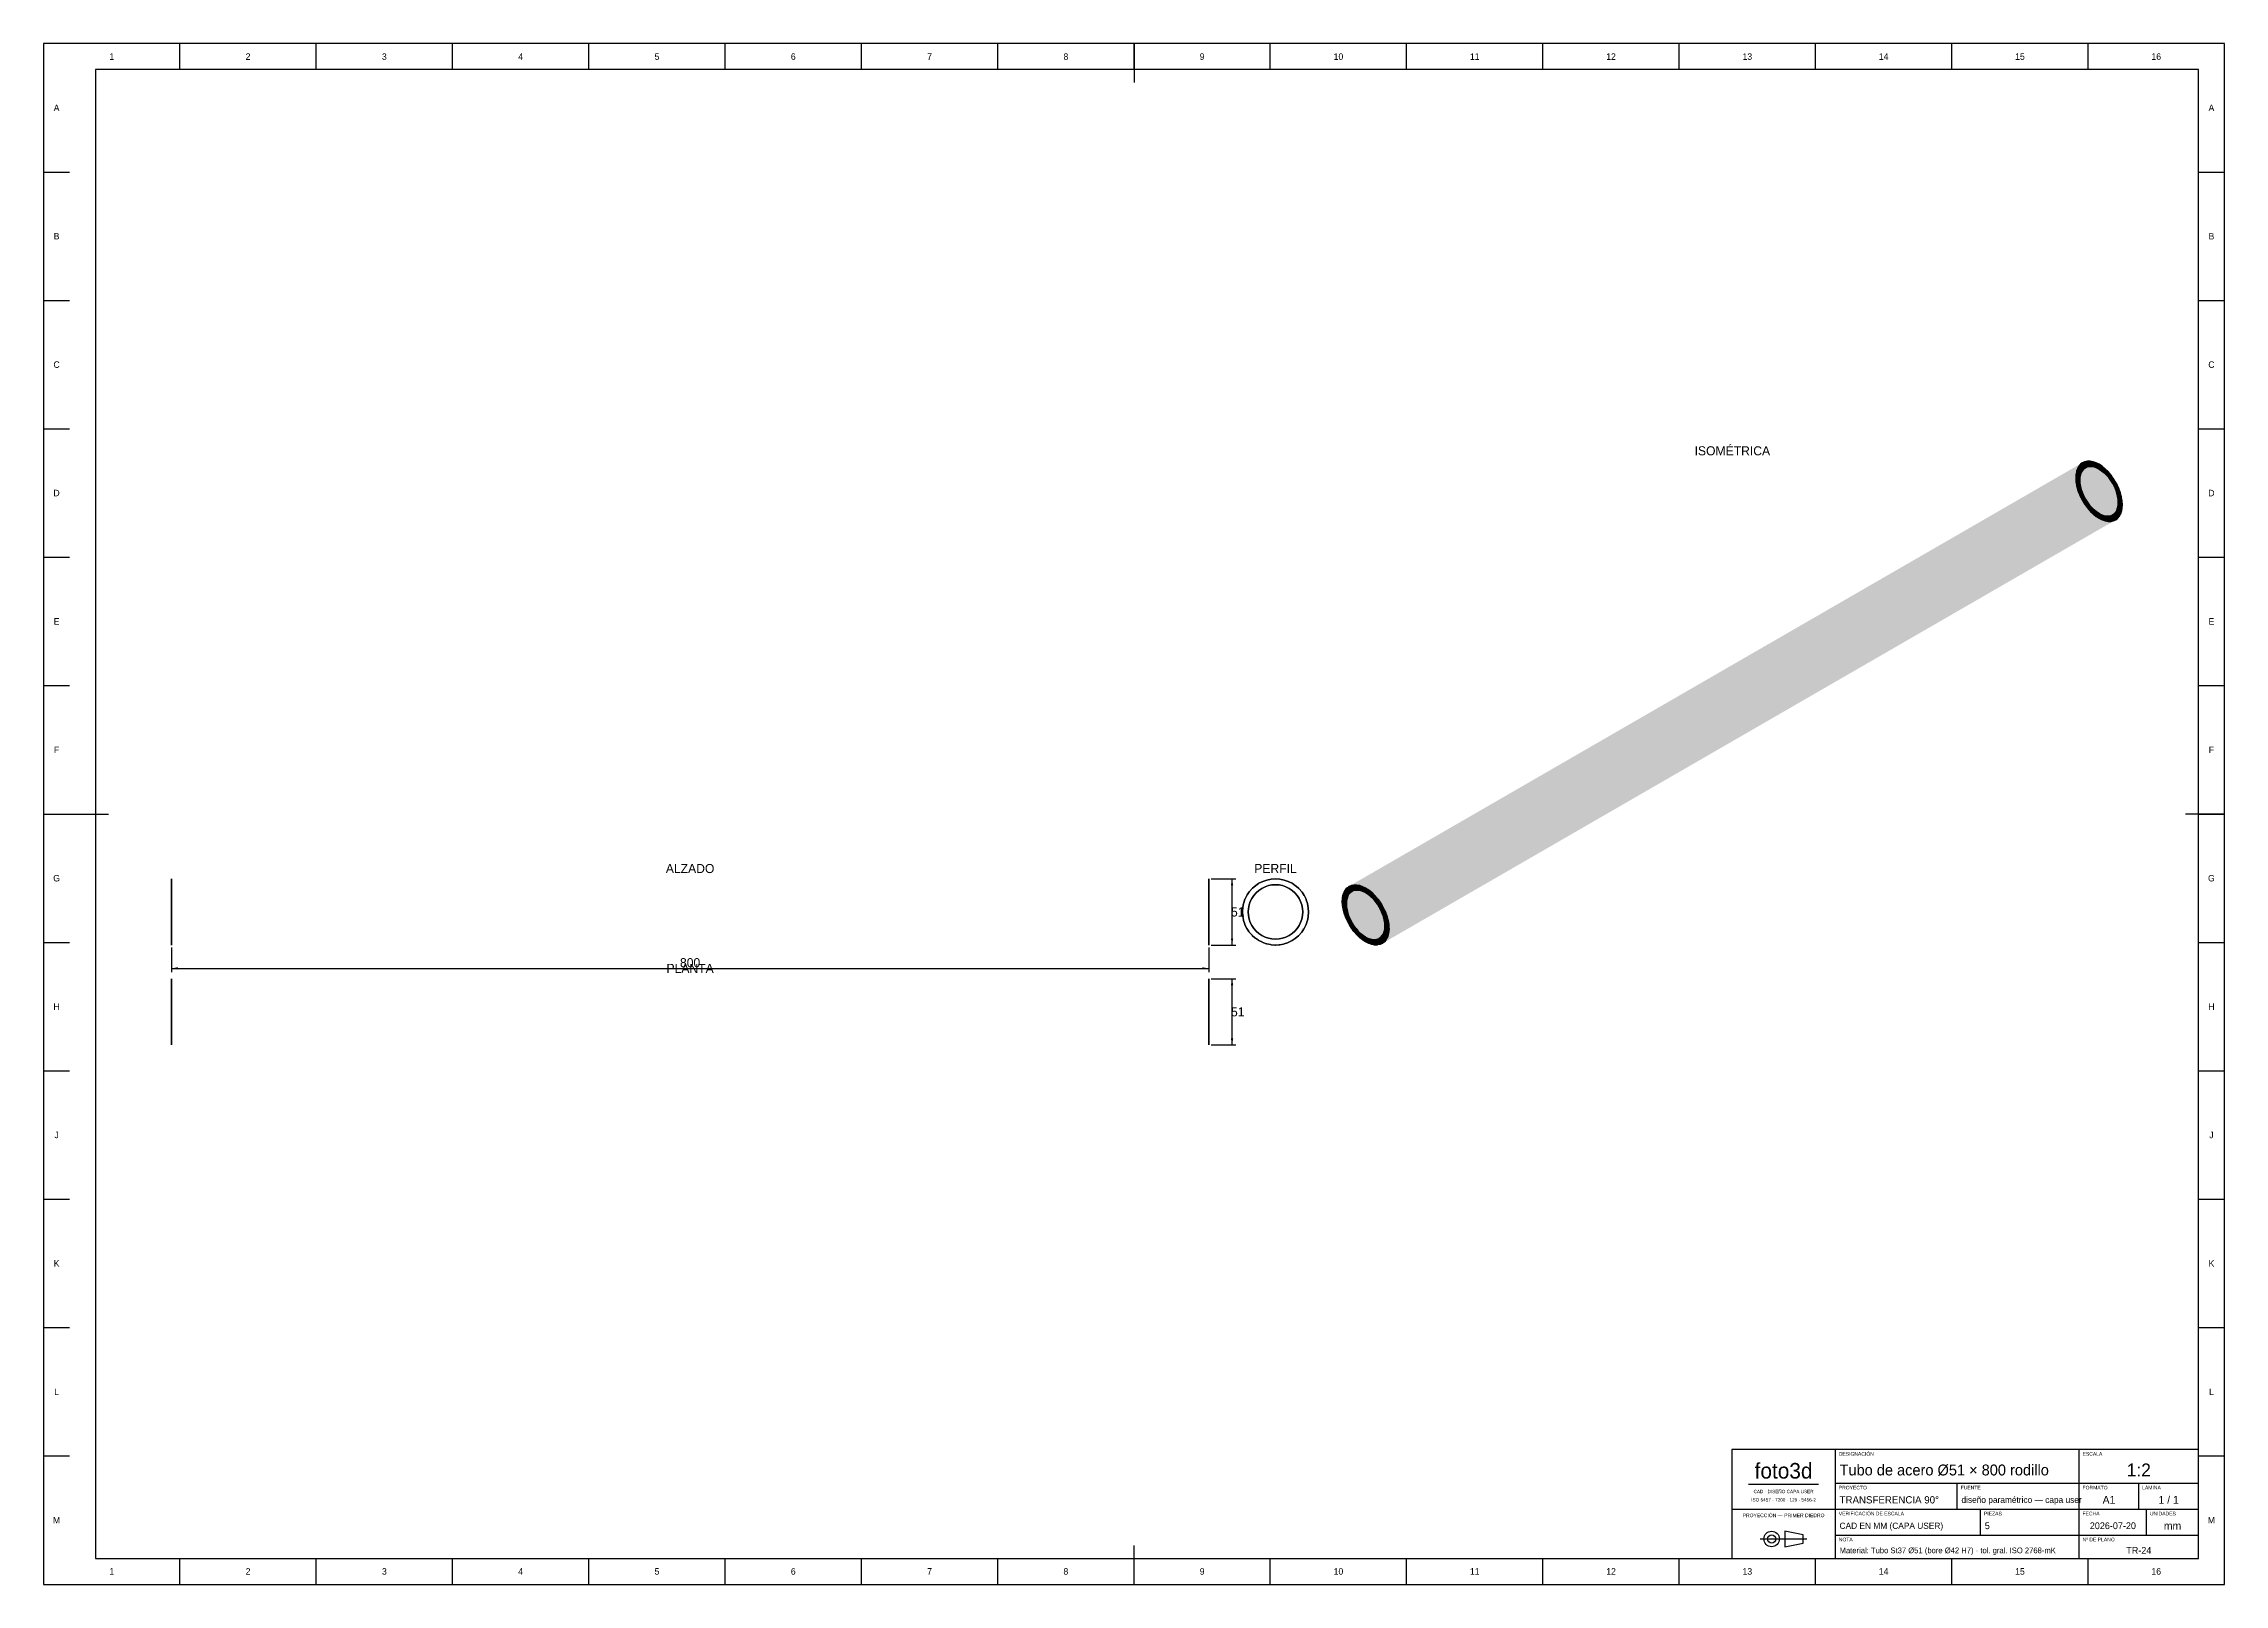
# Model space of a CAD drawing. Extents: x 0 to 1682, y 0 to 1188.
import ezdxf
from ezdxf.enums import TextEntityAlignment as Align

# ---------------------------------------------------------------- set-up
doc = ezdxf.new("R2010")
doc.units = 0
for name, color, linetype in [('COTAS', 7, 'CONTINUOUS'), ('FINA', 7, 'CONTINUOUS'), ('NORMA', 7, 'CONTINUOUS'), ('SOMBRA', 8, 'CONTINUOUS'), ('TEXTO', 7, 'CONTINUOUS'), ('VISIBLE', 7, 'CONTINUOUS')]:
    doc.layers.add(name, color=color, linetype=linetype)

msp = doc.modelspace()

# ---------------------------------------------------------------- texts
at = {"layer": 'COTAS'}
for s, p in [('51', (921.0261, 518.4643)), ('800', (498.6261, 479.3643)), ('51', (921.0261, 441.4643))]:
    msp.add_text(s, height=7, dxfattribs=at).set_placement(p, align=Align.MIDDLE_CENTER)
at = {"layer": 'TEXTO'}
for s, height, p in [('1', 5, (52.5625, 1178)), ('2', 5, (157.6875, 1178)), ('3', 5, (262.8125, 1178)), ('4', 5, (367.9375, 1178)), ('5', 5, (473.0625, 1178)), ('6', 5, (578.1875, 1178)), ('7', 5, (683.3125, 1178)), ('8', 5, (788.4375, 1178)), ('9', 5, (893.5625, 1178)), ('10', 5, (998.6875, 1178)), ('11', 5, (1103.8125, 1178)), ('12', 5, (1208.9375, 1178)), ('13', 5, (1314.0625, 1178)), ('14', 5, (1419.1875, 1178)), ('15', 5, (1524.3125, 1178)), ('16', 5, (1629.4375, 1178)), ('A', 5, (10, 1138.5)), ('A', 5, (1672, 1138.5)), ('B', 5, (10, 1039.5)), ('B', 5, (1672, 1039.5)), ('C', 5, (10, 940.5)), ('C', 5, (1672, 940.5)), ('ISOMÉTRICA', 7, (1302.5, 874.0357)), ('D', 5, (10, 841.5)), ('D', 5, (1672, 841.5)), ('E', 5, (10, 742.5)), ('E', 5, (1672, 742.5)), ('F', 5, (10, 643.5)), ('F', 5, (1672, 643.5)), ('ALZADO', 7, (498.6261, 551.9643)), ('PERFIL', 7, (950.1261, 551.9643)), ('G', 5, (10, 544.5)), ('G', 5, (1672, 544.5)), ('PLANTA', 7, (498.6261, 474.9643)), ('H', 5, (10, 445.5)), ('H', 5, (1672, 445.5)), ('J', 5, (10, 346.5)), ('J', 5, (1672, 346.5)), ('K', 5, (10, 247.5)), ('K', 5, (1672, 247.5)), ('L', 5, (10, 148.5)), ('L', 5, (1672, 148.5)), ('foto3d', 12, (1342, 87.6)), ('1:2', 10, (1616, 88.2)), ('CAD · DISEÑO CAPA USER', 2.6, (1342, 71.6)), ('A1', 6, (1593, 65.2)), ('1 / 1', 6, (1639, 65.2)), ('M', 5, (10, 49.5)), ('PROYECCIÓN — PRIMER DIEDRO', 2.8, (1342, 53.2)), ('ISO 5457 · 7200 · 129 · 5456-2', 2.6, (1342, 65.2)), ('M', 5, (1672, 49.5)), ('2026-07-20', 5.2, (1596, 45.2)), ('mm', 6, (1642, 45.2)), ('TR-24', 5.2, (1616, 26.2)), ('1', 5, (52.5625, 10)), ('2', 5, (157.6875, 10)), ('3', 5, (262.8125, 10)), ('4', 5, (367.9375, 10)), ('5', 5, (473.0625, 10)), ('6', 5, (578.1875, 10)), ('7', 5, (683.3125, 10)), ('8', 5, (788.4375, 10)), ('9', 5, (893.5625, 10)), ('10', 5, (998.6875, 10)), ('11', 5, (1103.8125, 10)), ('12', 5, (1208.9375, 10)), ('13', 5, (1314.0625, 10)), ('14', 5, (1419.1875, 10)), ('15', 5, (1524.3125, 10)), ('16', 5, (1629.4375, 10))]:
    msp.add_text(s, height=height, dxfattribs=at).set_placement(p, align=Align.MIDDLE_CENTER)
for s, p in [('DESIGNACIÓN', (1384.6, 99.2)), ('ESCALA', (1572.6, 99.2)), ('PROYECTO', (1384.6, 73.2)), ('FUENTE', (1478.6, 73.2)), ('FORMATO', (1572.6, 73.2)), ('LÁMINA', (1618.6, 73.2)), ('VERIFICACIÓN DE ESCALA', (1384.6, 53.2)), ('PIEZAS', (1496.6, 53.2)), ('FECHA', (1572.6, 53.2)), ('UNIDADES', (1624.6, 53.2)), ('NOTA', (1384.6, 33.2)), ('Nº DE PLANO', (1572.6, 33.2))]:
    msp.add_text(s, height=2.8, dxfattribs=at).set_placement(p)
for s, height, p in [('Tubo de acero Ø51 × 800 rodillo', 8.4, (1385.2, 88.2)), ('TRANSFERENCIA 90°', 5.6, (1385.2, 65.2)), ('diseño paramétrico — capa user', 4.8, (1479.2, 65.2)), ('CAD EN MM (CAPA USER)', 4.8, (1385.2, 45.2)), ('5', 5.2, (1497.2, 45.2)), ('Material: Tubo St37 Ø51 (bore Ø42 H7) · tol. gral. ISO 2768-mK', 4.4, (1385.2, 26.2))]:
    msp.add_text(s, height=height, dxfattribs=at).set_placement(p, align=Align.MIDDLE_LEFT)

# ---------------------------------------------------------------- linework, layer by layer
at = {"layer": 'COTAS'}
for p, q in [((900.6261, 543.9643), (919.6261, 543.9643)), ((916.6261, 492.9643), (916.6261, 543.9643)), ((98.6261, 490.9643), (98.6261, 471.9643)), ((898.6261, 490.9643), (898.6261, 471.9643)), ((900.6261, 492.9643), (919.6261, 492.9643)), ((98.6261, 474.9643), (898.6261, 474.9643)), ((900.6261, 466.9643), (919.6261, 466.9643)), ((916.6261, 415.9643), (916.6261, 466.9643)), ((900.6261, 415.9643), (919.6261, 415.9643))]:
    msp.add_line(p, q, dxfattribs=at)
for points in [[(916.6261, 543.9643), (917.5261, 538.9643), (915.7261, 538.9643)], [(916.6261, 492.9643), (917.5261, 497.9643), (915.7261, 497.9643)], [(98.6261, 474.9643), (103.6261, 475.8643), (103.6261, 474.0643)], [(898.6261, 474.9643), (893.6261, 475.8643), (893.6261, 474.0643)], [(916.6261, 466.9643), (917.5261, 461.9643), (915.7261, 461.9643)], [(916.6261, 415.9643), (917.5261, 420.9643), (915.7261, 420.9643)]]:
    msp.add_solid(points, dxfattribs=at)
at = {"layer": 'FINA'}
for p, q in [((1682, 1188), (0, 1188)), ((0, 1188), (0, 0)), ((105.125, 1168), (105.125, 1188)), ((210.25, 1168), (210.25, 1188)), ((315.375, 1168), (315.375, 1188)), ((420.5, 1168), (420.5, 1188)), ((525.625, 1168), (525.625, 1188)), ((630.75, 1168), (630.75, 1188)), ((735.875, 1168), (735.875, 1188)), ((841, 1168), (841, 1188)), ((946.125, 1168), (946.125, 1188)), ((1051.25, 1168), (1051.25, 1188)), ((1156.375, 1168), (1156.375, 1188)), ((1261.5, 1168), (1261.5, 1188)), ((1366.625, 1168), (1366.625, 1188)), ((1471.75, 1168), (1471.75, 1188)), ((1576.875, 1168), (1576.875, 1188)), ((1682, 0), (1682, 1188)), ((0, 1089), (20, 1089)), ((1662, 1089), (1682, 1089)), ((0, 990), (20, 990)), ((1662, 990), (1682, 990)), ((0, 891), (20, 891)), ((1662, 891), (1682, 891)), ((0, 792), (20, 792)), ((1662, 792), (1682, 792)), ((0, 693), (20, 693)), ((1662, 693), (1682, 693)), ((0, 594), (20, 594)), ((1662, 594), (1682, 594)), ((0, 495), (20, 495)), ((1662, 495), (1682, 495)), ((0, 396), (20, 396)), ((1662, 396), (1682, 396)), ((0, 297), (20, 297)), ((1662, 297), (1682, 297)), ((0, 198), (20, 198)), ((1662, 198), (1682, 198)), ((0, 99), (20, 99)), ((1662, 99), (1682, 99)), ((1315, 77.2), (1369, 77.2)), ((1382, 78), (1570, 78)), ((1476, 58), (1476, 78)), ((1570, 78), (1662, 78)), ((1616, 58), (1616, 78)), ((1302, 58), (1382, 58)), ((1382, 58), (1570, 58)), ((1494, 38), (1494, 58)), ((1570, 58), (1662, 58)), ((1622, 38), (1622, 58)), ((1324.06, 35), (1359.94, 35)), ((1382, 38), (1570, 38)), ((1570, 38), (1662, 38)), ((105.125, 0), (105.125, 20)), ((210.25, 0), (210.25, 20)), ((315.375, 0), (315.375, 20)), ((420.5, 0), (420.5, 20)), ((525.625, 0), (525.625, 20)), ((630.75, 0), (630.75, 20)), ((735.875, 0), (735.875, 20)), ((841, 0), (841, 20)), ((946.125, 0), (946.125, 20)), ((1051.25, 0), (1051.25, 20)), ((1156.375, 0), (1156.375, 20)), ((1261.5, 0), (1261.5, 20)), ((1366.625, 0), (1366.625, 20)), ((1471.75, 0), (1471.75, 20)), ((1576.875, 0), (1576.875, 20)), ((0, 0), (1682, 0))]:
    msp.add_line(p, q, dxfattribs=at)
at = {"layer": 'NORMA'}
for p, q in [((841, 1188), (841, 1158)), ((1662, 1168), (40, 1168)), ((40, 1168), (40, 20)), ((1662, 20), (1662, 1168)), ((0, 594), (50, 594)), ((1682, 594), (1652, 594)), ((1662, 104), (1302, 104)), ((1302, 104), (1302, 20)), ((1382, 20), (1382, 104)), ((1570, 20), (1570, 104)), ((1662, 20), (1662, 104)), ((40, 20), (1662, 20)), ((841, 0), (841, 30)), ((1302, 20), (1662, 20))]:
    msp.add_line(p, q, dxfattribs=at)
at = {"layer": 'SOMBRA', "color": 254}
for points in [[(1002.1844, 531.352), (1567.9259, 858.2437), (1498.9374, 818.1525)], [(1002.1844, 531.352), (1002.2405, 531.6451), (1567.9259, 858.2437)], [(1499.6586, 820.3255), (1567.9259, 858.2437), (1002.2405, 531.6451)], [(1002.9062, 533.5254), (1568.684, 860.3849), (1499.6586, 820.3255)], [(1002.9062, 533.5254), (1002.9986, 533.7863), (1568.684, 860.3849)], [(1500.6666, 822.2022), (1568.684, 860.3849), (1002.9986, 533.7863)], [(1003.9147, 535.4024), (1569.7272, 862.2253), (1500.6666, 822.2022)], [(1003.9147, 535.4024), (1004.0418, 535.6266), (1569.7272, 862.2253)], [(1501.9446, 823.7508), (1569.7272, 862.2253), (1004.0418, 535.6266)], [(1005.1925, 536.9508), (1571.0376, 863.7332), (1501.9446, 823.7508)], [(1005.1925, 536.9508), (1005.3522, 537.1346), (1571.0376, 863.7332)], [(1503.47, 824.9443), (1571.0376, 863.7332), (1005.3522, 537.1346)], [(1006.7178, 538.1442), (1572.5927, 864.883), (1503.47, 824.9443)], [(1006.7178, 538.1442), (1006.9073, 538.2843), (1572.5927, 864.883)], [(1505.2186, 825.7633), (1572.5927, 864.883), (1006.9073, 538.2843)], [(1008.4645, 538.9622), (1574.366, 865.6549), (1505.2186, 825.7633)], [(1008.4645, 538.9622), (1008.6806, 539.0562), (1574.366, 865.6549)], [(1576.3271, 866.0357), (1574.366, 865.6549), (1008.6806, 539.0562)], [(1010.6417, 539.4371), (1576.3271, 866.0357), (1008.6806, 539.0562)], [(1578.4425, 866.019), (1576.3271, 866.0357), (1010.6417, 539.4371)], [(1012.757, 539.4203), (1578.4425, 866.019), (1010.6417, 539.4371)], [(1580.6759, 865.6049), (1578.4425, 866.019), (1012.757, 539.4203)], [(1014.9905, 539.0063), (1580.6759, 865.6049), (1012.757, 539.4203)], [(1582.9892, 864.8007), (1580.6759, 865.6049), (1014.9905, 539.0063)], [(1017.3037, 538.202), (1582.9892, 864.8007), (1014.9905, 539.0063)], [(1585.3427, 863.62), (1582.9892, 864.8007), (1017.3037, 538.202)], [(1019.6573, 537.0213), (1585.3427, 863.62), (1017.3037, 538.202)], [(1587.6963, 862.083), (1585.3427, 863.62), (1019.6573, 537.0213)], [(1022.0108, 535.4844), (1587.6963, 862.083), (1019.6573, 537.0213)], [(1590.0095, 860.2161), (1587.6963, 862.083), (1022.0108, 535.4844)], [(1024.3241, 533.6175), (1590.0095, 860.2161), (1022.0108, 535.4844)], [(1592.243, 858.0512), (1590.0095, 860.2161), (1024.3241, 533.6175)], [(1026.5575, 531.4526), (1592.243, 858.0512), (1024.3241, 533.6175)], [(1498.9374, 818.1525), (1567.9259, 858.2437), (1567.8698, 857.9506)], [(1498.9374, 818.1525), (1567.8698, 857.9506), (1567.4657, 855.8382)], [(1499.6586, 820.3255), (1568.684, 860.3849), (1568.5916, 860.124)], [(1499.6586, 820.3255), (1568.5916, 860.124), (1567.9259, 858.2437)], [(1500.6666, 822.2022), (1569.7272, 862.2253), (1569.6001, 862.001)], [(1500.6666, 822.2022), (1569.6001, 862.001), (1568.684, 860.3849)], [(1501.9446, 823.7508), (1571.0376, 863.7332), (1570.8779, 863.5494)], [(1501.9446, 823.7508), (1570.8779, 863.5494), (1569.7272, 862.2253)], [(1503.47, 824.9443), (1572.5927, 864.883), (1572.4032, 864.7429)], [(1503.47, 824.9443), (1572.4032, 864.7429), (1571.0376, 863.7332)], [(1505.2186, 825.7633), (1574.366, 865.6549), (1574.1499, 865.5608)], [(1505.2186, 825.7633), (1574.1499, 865.5608), (1572.5927, 864.883)], [(1498.9374, 818.1525), (1567.4657, 855.8382), (1001.7803, 529.2396)], [(1006.7178, 538.1442), (1503.47, 824.9443), (1005.3522, 537.1346)], [(1008.4645, 538.9622), (1505.2186, 825.7633), (1006.9073, 538.2843)], [(1015.8043, 501.8668), (1579.6602, 830.2389), (1013.9747, 503.6403)], [(1015.8043, 501.8668), (1579.6613, 830.2378), (1579.6602, 830.2389)], [(1579.6613, 830.2378), (1015.8043, 501.8668), (1015.814, 501.8574)], [(1579.6613, 830.2378), (1015.814, 501.8574), (1581.4994, 828.456)], [(1017.709, 500.3281), (1581.4994, 828.456), (1015.814, 501.8574)], [(1017.709, 500.3281), (1581.5006, 828.4551), (1581.4994, 828.456)], [(1581.5006, 828.4551), (1017.709, 500.3281), (1017.7191, 500.32)], [(1581.5006, 828.4551), (1017.7191, 500.32), (1583.4045, 826.9186)], [(1019.6471, 499.0609), (1583.4045, 826.9186), (1017.7191, 500.32)], [(1019.6471, 499.0609), (1583.4057, 826.9178), (1583.4045, 826.9186)], [(1583.4057, 826.9178), (1019.6471, 499.0609), (1019.6573, 499.0543)], [(1583.4057, 826.9178), (1019.6573, 499.0543), (1585.3427, 825.6529)], [(1021.5853, 498.087), (1585.3427, 825.6529), (1019.6573, 499.0543)], [(1021.5853, 498.087), (1585.3439, 825.6523), (1585.3427, 825.6529)], [(1585.3439, 825.6523), (1021.5853, 498.087), (1021.5955, 498.0819)], [(1585.3439, 825.6523), (1021.5955, 498.0819), (1587.2809, 824.6805)], [(1023.4905, 497.4231), (1587.2809, 824.6805), (1021.5955, 498.0819)], [(1023.4905, 497.4231), (1587.2821, 824.6801), (1587.2809, 824.6805)], [(1587.2821, 824.6801), (1023.4905, 497.4231), (1023.5006, 497.4196)], [(1587.2821, 824.6801), (1023.5006, 497.4196), (1589.186, 824.0182)], [(1594.3833, 823.9775), (1030.1573, 498.0142), (1595.8427, 824.6128)], [(1031.4312, 498.956), (1595.8427, 824.6128), (1030.1573, 498.0142)], [(1031.4312, 498.956), (1595.8435, 824.6134), (1595.8427, 824.6128)], [(1595.8435, 824.6134), (1031.4312, 498.956), (1031.438, 498.961)], [(1595.8435, 824.6134), (1031.438, 498.961), (1597.1234, 825.5596)], [(1032.5114, 500.1963), (1597.1234, 825.5596), (1031.438, 498.961)], [(1032.5114, 500.1963), (1597.1241, 825.5604), (1597.1234, 825.5596)], [(1597.1241, 825.5604), (1032.5114, 500.1963), (1032.5171, 500.2028)], [(1597.1241, 825.5604), (1032.5171, 500.2028), (1598.2025, 826.8015)], [(1033.3717, 501.7104), (1598.2025, 826.8015), (1032.5171, 500.2028)], [(1033.3717, 501.7104), (1598.2031, 826.8024), (1598.2025, 826.8015)], [(1598.2031, 826.8024), (1033.3717, 501.7104), (1033.3762, 501.7184)], [(1598.2031, 826.8024), (1033.3762, 501.7184), (1599.0616, 828.317)], [(1033.9973, 503.4725), (1599.0616, 828.317), (1033.3762, 501.7184)], [(1033.9973, 503.4725), (1599.062, 828.3181), (1599.0616, 828.317)], [(1599.062, 828.3181), (1033.9973, 503.4725), (1034.0006, 503.4818)], [(1599.062, 828.3181), (1034.0006, 503.4818), (1599.686, 830.0804)], [(1034.3775, 505.4523), (1599.686, 830.0804), (1034.0006, 503.4818)], [(1034.3775, 505.4523), (1599.6862, 830.0816), (1599.686, 830.0804)], [(1599.6862, 830.0816), (1034.3775, 505.4523), (1034.3795, 505.4628)], [(1599.6862, 830.0816), (1034.3795, 505.4628), (1600.0649, 832.0614)], [(1002.1844, 531.352), (1498.9374, 818.1525), (1001.7803, 529.2396)], [(1002.9062, 533.5254), (1499.6586, 820.3255), (1002.2405, 531.6451)], [(1003.9147, 535.4024), (1500.6666, 822.2022), (1002.9986, 533.7863)], [(1005.1925, 536.9508), (1501.9446, 823.7508), (1004.0418, 535.6266)], [(1025.3301, 497.0804), (1589.186, 824.0182), (1023.5006, 497.4196)], [(1025.3301, 497.0804), (1589.1871, 824.018), (1589.186, 824.0182)], [(1589.1871, 824.018), (1025.3301, 497.0804), (1025.3398, 497.0786)], [(1589.1871, 824.018), (1025.3398, 497.0786), (1591.0253, 823.6773)], [(1027.0727, 497.0649), (1591.0253, 823.6773), (1025.3398, 497.0786)], [(1027.0727, 497.0649), (1591.0264, 823.6772), (1591.0253, 823.6773)], [(1591.0264, 823.6772), (1027.0727, 497.0649), (1027.0819, 497.0648)], [(1591.0264, 823.6772), (1027.0819, 497.0648), (1592.7673, 823.6635)], [(1028.6884, 497.3768), (1592.7673, 823.6635), (1027.0819, 497.0648)], [(1028.6884, 497.3768), (1592.7683, 823.6637), (1592.7673, 823.6635)], [(1592.7683, 823.6637), (1028.6884, 497.3768), (1028.6969, 497.3785)], [(1592.7683, 823.6637), (1028.6969, 497.3785), (1594.3824, 823.9771)], [(1030.1496, 498.0108), (1594.3824, 823.9771), (1028.6969, 497.3785)], [(1030.1496, 498.0108), (1594.3833, 823.9775), (1594.3824, 823.9771)], [(1594.3833, 823.9775), (1030.1496, 498.0108), (1030.1573, 498.0142)]]:
    msp.add_solid(points, dxfattribs=at)
at = {"layer": 'SOMBRA', "color": 252}
for points in [[(1572.4824, 858.7962), (1005.9384, 530.683), (1571.6238, 857.2816)], [(1572.4824, 858.7962), (1005.9429, 530.6909), (1005.9384, 530.683)], [(1005.9429, 530.6909), (1572.4824, 858.7962), (1572.4829, 858.7972)], [(1005.9429, 530.6909), (1572.4829, 858.7972), (1006.7975, 532.1985)], [(1573.5613, 860.0382), (1006.7975, 532.1985), (1572.4829, 858.7972)], [(1573.5613, 860.0382), (1006.8032, 532.2051), (1006.7975, 532.1985)], [(1006.8032, 532.2051), (1573.5613, 860.0382), (1573.562, 860.039)], [(1006.8032, 532.2051), (1573.562, 860.039), (1007.8766, 533.4404)], [(1574.8419, 860.9853), (1007.8766, 533.4404), (1573.562, 860.039)], [(1574.8419, 860.9853), (1007.8833, 533.4453), (1007.8766, 533.4404)], [(1007.8833, 533.4453), (1574.8419, 860.9853), (1574.8427, 860.9858)], [(1007.8833, 533.4453), (1574.8427, 860.9858), (1009.1573, 534.3872)], [(1576.3022, 861.6211), (1009.1573, 534.3872), (1574.8427, 860.9858)], [(1576.3022, 861.6211), (1009.165, 534.3906), (1009.1573, 534.3872)], [(1009.165, 534.3906), (1576.3022, 861.6211), (1576.3031, 861.6215)], [(1009.165, 534.3906), (1576.3031, 861.6215), (1010.6176, 535.0229)], [(1577.9171, 861.935), (1010.6176, 535.0229), (1576.3031, 861.6215)], [(1577.9171, 861.935), (1010.6262, 535.0246), (1010.6176, 535.0229)], [(1010.6262, 535.0246), (1577.9171, 861.935), (1577.9181, 861.9352)], [(1010.6262, 535.0246), (1577.9181, 861.9352), (1012.2327, 535.3365)], [(1579.6591, 861.9214), (1012.2327, 535.3365), (1577.9181, 861.9352)], [(1579.6591, 861.9214), (1012.2419, 535.3365), (1012.2327, 535.3365)], [(1012.2419, 535.3365), (1579.6591, 861.9214), (1579.6602, 861.9214)], [(1012.2419, 535.3365), (1579.6602, 861.9214), (1013.9747, 535.3227)], [(1581.4983, 861.5806), (1013.9747, 535.3227), (1579.6602, 861.9214)], [(1581.4983, 861.5806), (1013.9844, 535.3209), (1013.9747, 535.3227)], [(1013.9844, 535.3209), (1581.4983, 861.5806), (1581.4994, 861.5804)], [(1013.9844, 535.3209), (1581.4994, 861.5804), (1015.814, 534.9818)], [(1583.4033, 860.9185), (1015.814, 534.9818), (1581.4994, 861.5804)], [(1583.4033, 860.9185), (1015.8241, 534.9783), (1015.814, 534.9818)], [(1015.8241, 534.9783), (1583.4033, 860.9185), (1583.4045, 860.9181)], [(1015.8241, 534.9783), (1583.4045, 860.9181), (1017.7191, 534.3195)], [(1585.3415, 859.9463), (1017.7191, 534.3195), (1583.4045, 860.9181)], [(1585.3415, 859.9463), (1017.7293, 534.3143), (1017.7191, 534.3195)], [(1017.7293, 534.3143), (1585.3415, 859.9463), (1585.3427, 859.9457)], [(1017.7293, 534.3143), (1585.3427, 859.9457), (1019.6573, 533.3471)], [(1587.2797, 858.6808), (1019.6573, 533.3471), (1585.3427, 859.9457)], [(1587.2797, 858.6808), (1019.6675, 533.3404), (1019.6573, 533.3471)], [(1019.6675, 533.3404), (1587.2797, 858.6808), (1587.2809, 858.68)], [(1019.6675, 533.3404), (1587.2809, 858.68), (1021.5955, 532.0814)], [(1589.1848, 857.1435), (1021.5955, 532.0814), (1587.2809, 858.68)], [(1002.3328, 520.4999), (1002.2405, 520.8675), (1567.9259, 847.4661)], [(1002.3328, 520.4999), (1567.9259, 847.4661), (1499.0862, 807.3006)], [(1499.0862, 807.3006), (1568.684, 844.4495), (1002.9986, 517.8509)], [(1003.1257, 517.4798), (1002.9986, 517.8509), (1568.684, 844.4495)], [(1003.1257, 517.4798), (1568.684, 844.4495), (1499.8794, 804.2807)], [(1499.8794, 804.2807), (1569.7272, 841.4046), (1004.0418, 514.806)], [(1004.2015, 514.4378), (1004.0418, 514.806), (1569.7272, 841.4046)], [(1004.2015, 514.4378), (1569.7272, 841.4046), (1500.9528, 801.2373)], [(1570.6204, 853.5359), (1004.808, 524.7739), (1570.4935, 851.3725)], [(1570.6204, 853.5359), (1004.8087, 524.7853), (1004.808, 524.7739)], [(1004.9344, 522.4747), (1570.4935, 851.3725), (1004.808, 524.7739)], [(1004.8087, 524.7853), (1570.6204, 853.5359), (1570.6205, 853.5372)], [(1004.8087, 524.7853), (1570.6205, 853.5372), (1004.9351, 526.9386)], [(1004.9344, 522.4747), (1570.4935, 851.3711), (1570.4935, 851.3725)], [(1570.4935, 851.3711), (1004.9344, 522.4747), (1004.9351, 522.4625)], [(1570.9992, 855.517), (1004.9351, 526.9386), (1570.6205, 853.5372)], [(1570.9992, 855.517), (1004.9371, 526.9491), (1004.9351, 526.9386)], [(1570.4935, 851.3711), (1004.9351, 522.4625), (1570.6205, 849.0611)], [(1005.312, 520.0567), (1570.6205, 849.0611), (1004.9351, 522.4625)], [(1004.9371, 526.9491), (1570.9992, 855.517), (1570.9994, 855.5182)], [(1004.9371, 526.9491), (1570.9994, 855.5182), (1005.314, 528.9196)], [(1005.312, 520.0567), (1570.6207, 849.0596), (1570.6205, 849.0611)], [(1570.6207, 849.0596), (1005.312, 520.0567), (1005.314, 520.044)], [(1571.6234, 857.2805), (1005.314, 528.9196), (1570.9994, 855.5182)], [(1571.6234, 857.2805), (1005.3173, 528.9289), (1005.314, 528.9196)], [(1570.6207, 849.0596), (1005.314, 520.044), (1570.9994, 846.6426)], [(1005.9351, 517.5728), (1570.9994, 846.6426), (1005.314, 520.044)], [(1005.3173, 528.9289), (1571.6234, 857.2805), (1571.6238, 857.2816)], [(1005.3173, 528.9289), (1571.6238, 857.2816), (1005.9384, 530.683)], [(1005.9351, 517.5728), (1570.9998, 846.641), (1570.9994, 846.6426)], [(1570.9998, 846.641), (1005.9351, 517.5728), (1005.9384, 517.5596)], [(1570.9998, 846.641), (1005.9384, 517.5596), (1571.6238, 844.1583)], [(1006.7929, 515.0653), (1571.6238, 844.1583), (1005.9384, 517.5596)], [(1006.7929, 515.0653), (1571.6243, 844.1567), (1571.6238, 844.1583)], [(1571.6243, 844.1567), (1006.7929, 515.0653), (1006.7975, 515.0521)], [(1571.6243, 844.1567), (1006.7975, 515.0521), (1572.4829, 841.6507)], [(1007.8709, 512.5773), (1572.4829, 841.6507), (1006.7975, 515.0521)], [(1007.8709, 512.5773), (1572.4836, 841.6492), (1572.4829, 841.6507)], [(1572.4836, 841.6492), (1007.8709, 512.5773), (1007.8766, 512.5642)], [(1572.4836, 841.6492), (1007.8766, 512.5642), (1573.562, 839.1628)], [(1589.1848, 857.1435), (1021.6056, 532.0733), (1021.5955, 532.0814)], [(1021.6056, 532.0733), (1589.1848, 857.1435), (1589.186, 857.1426)], [(1021.6056, 532.0733), (1589.186, 857.1426), (1023.5006, 530.544)], [(1591.0241, 855.3608), (1023.5006, 530.544), (1589.186, 857.1426)], [(1591.0241, 855.3608), (1023.5103, 530.5345), (1023.5006, 530.544)], [(1023.5103, 530.5345), (1591.0241, 855.3608), (1591.0253, 855.3597)], [(1023.5103, 530.5345), (1591.0253, 855.3597), (1025.3398, 528.7611)], [(1592.7663, 853.3632), (1025.3398, 528.7611), (1591.0253, 855.3597)], [(1592.7663, 853.3632), (1025.349, 528.7506), (1025.3398, 528.7611)], [(1025.349, 528.7506), (1592.7663, 853.3632), (1592.7673, 853.362)], [(1025.349, 528.7506), (1592.7673, 853.362), (1027.0819, 526.7633)], [(1594.3814, 851.1848), (1027.0819, 526.7633), (1592.7673, 853.362)], [(1594.3814, 851.1848), (1027.0904, 526.7518), (1027.0819, 526.7633)], [(1027.0904, 526.7518), (1594.3814, 851.1848), (1594.3824, 851.1834)], [(1027.0904, 526.7518), (1594.3824, 851.1834), (1028.6969, 524.5848)], [(1595.8418, 848.8629), (1028.6969, 524.5848), (1594.3824, 851.1834)], [(1595.8418, 848.8629), (1028.7046, 524.5726), (1028.6969, 524.5848)], [(1028.7046, 524.5726), (1595.8418, 848.8629), (1595.8427, 848.8615)], [(1028.7046, 524.5726), (1595.8427, 848.8615), (1030.1573, 522.2629)], [(1597.1226, 846.4373), (1030.1573, 522.2629), (1595.8427, 848.8615)], [(1597.1226, 846.4373), (1030.164, 522.2501), (1030.1573, 522.2629)], [(1030.164, 522.2501), (1597.1226, 846.4373), (1597.1234, 846.4358)], [(1030.164, 522.2501), (1597.1234, 846.4358), (1031.438, 519.8372)], [(1598.2019, 843.9495), (1031.438, 519.8372), (1597.1234, 846.4358)], [(1598.2019, 843.9495), (1031.4437, 519.8241), (1031.438, 519.8372)], [(1031.4437, 519.8241), (1598.2019, 843.9495), (1598.2025, 843.9479)], [(1031.4437, 519.8241), (1598.2025, 843.9479), (1032.5171, 517.3493)], [(1599.0611, 841.4419), (1032.5171, 517.3493), (1598.2025, 843.9479)], [(1599.0611, 841.4419), (1032.5216, 517.3361), (1032.5171, 517.3493)], [(1032.5216, 517.3361), (1599.0611, 841.4419), (1599.0616, 841.4404)], [(1032.5216, 517.3361), (1599.0616, 841.4404), (1033.3762, 514.8417)], [(1599.6856, 838.9576), (1033.3762, 514.8417), (1599.0616, 841.4404)], [(1531.8644, 804.763), (1599.6478, 847.2151), (1033.9624, 520.6164)], [(1035.1131, 517.9635), (1600.9582, 844.194), (1531.8644, 804.763)], [(1035.1131, 517.9635), (1035.2728, 517.5954), (1600.9582, 844.194)], [(1532.9425, 801.7224), (1600.9582, 844.194), (1035.2728, 517.5954)], [(1036.1888, 514.9216), (1602.0014, 841.1491), (1532.9425, 801.7224)], [(1036.1888, 514.9216), (1036.316, 514.5505), (1602.0014, 841.1491)], [(1533.735, 798.7021), (1602.0014, 841.1491), (1036.316, 514.5505)], [(1499.0862, 807.3006), (1567.9259, 847.4661), (1568.0183, 847.0985)], [(1499.0862, 807.3006), (1568.0183, 847.0985), (1568.684, 844.4495)], [(1499.8794, 804.2807), (1568.684, 844.4495), (1568.8112, 844.0784)], [(1499.8794, 804.2807), (1568.8112, 844.0784), (1569.7272, 841.4046)], [(1500.9528, 801.2373), (1569.7272, 841.4046), (1569.8869, 841.0365)], [(1500.9528, 801.2373), (1569.8869, 841.0365), (1571.0376, 838.3836)], [(1531.8644, 804.763), (1600.7985, 844.5622), (1599.6478, 847.2151)], [(1531.8644, 804.763), (1600.9582, 844.194), (1600.7985, 844.5622)], [(1532.9425, 801.7224), (1601.8743, 841.5202), (1600.9582, 844.194)], [(1532.9425, 801.7224), (1602.0014, 841.1491), (1601.8743, 841.5202)], [(1533.735, 798.7021), (1602.6672, 838.5001), (1602.0014, 841.1491)], [(1500.9528, 801.2373), (1571.0376, 838.3836), (1005.3522, 511.7849)], [(1005.5417, 511.426), (1005.3522, 511.7849), (1571.0376, 838.3836)], [(1005.5417, 511.426), (1571.0376, 838.3836), (1502.2958, 798.2271)], [(1502.2958, 798.2271), (1572.5927, 835.4381), (1006.9073, 508.8395)], [(1007.1234, 508.4959), (1006.9073, 508.8395), (1572.5927, 835.4381)], [(1007.1234, 508.4959), (1572.5927, 835.4381), (1503.8756, 795.2959)], [(1503.8756, 795.2959), (1574.366, 832.6186), (1008.6806, 506.0199)], [(1008.9196, 505.6976), (1008.6806, 506.0199), (1574.366, 832.6186)], [(1008.9196, 505.6976), (1574.366, 832.6186), (1505.6717, 792.4976)], [(1505.6717, 792.4976), (1576.3271, 829.9733), (1010.6417, 503.3746)], [(1010.8995, 503.079), (1010.6417, 503.3746), (1576.3271, 829.9733)], [(1010.8995, 503.079), (1576.3271, 829.9733), (1507.6513, 789.8789)], [(1507.6513, 789.8789), (1578.4425, 827.5474), (1012.757, 500.9488)], [(1013.0292, 500.685), (1012.757, 500.9488), (1578.4425, 827.5474)], [(1013.0292, 500.685), (1578.4425, 827.5474), (1509.7816, 787.4851)], [(1509.7816, 787.4851), (1580.6759, 825.3825), (1014.9905, 498.7839)], [(1015.2724, 498.5564), (1014.9905, 498.7839), (1580.6759, 825.3825)], [(1015.2724, 498.5564), (1580.6759, 825.3825), (1512.0254, 785.3569)], [(1599.6856, 838.9576), (1033.3795, 514.8286), (1033.3762, 514.8417)], [(1033.3795, 514.8286), (1599.6856, 838.9576), (1599.686, 838.956)], [(1033.3795, 514.8286), (1599.686, 838.956), (1034.0006, 512.3574)], [(1532.1518, 783.7988), (1602.0014, 825.2137), (1036.316, 498.6151)], [(1036.4084, 498.876), (1036.316, 498.6151), (1602.0014, 825.2137)], [(1036.4084, 498.876), (1602.0014, 825.2137), (1533.1607, 785.6761)], [(1036.9817, 511.9015), (1602.7595, 838.1325), (1533.735, 798.7021)], [(1036.9817, 511.9015), (1037.0741, 511.5339), (1602.7595, 838.1325)], [(1534.2318, 795.7557), (1602.7595, 838.1325), (1037.0741, 511.5339)], [(1533.1607, 785.6761), (1602.7595, 827.3549), (1037.0741, 500.7563)], [(1037.1302, 501.0494), (1037.0741, 500.7563), (1602.7595, 827.3549)], [(1037.1302, 501.0494), (1602.7595, 827.3549), (1533.8832, 787.8499)], [(1037.4782, 508.9549), (1603.2197, 835.1957), (1534.2318, 795.7557)], [(1037.4782, 508.9549), (1037.5343, 508.5971), (1603.2197, 835.1957)], [(1534.4226, 792.9328), (1603.2197, 835.1957), (1037.5343, 508.5971)], [(1533.8832, 787.8499), (1603.2197, 829.7604), (1037.5343, 503.1618)], [(1037.553, 503.4821), (1037.5343, 503.1618), (1603.2197, 829.7604)], [(1037.553, 503.4821), (1603.2197, 829.7604), (1534.3054, 790.2822)], [(1037.6697, 506.1324), (1603.3739, 832.389), (1534.4226, 792.9328)], [(1037.6697, 506.1324), (1037.6885, 505.7904), (1603.3739, 832.389)], [(1534.3054, 790.2822), (1603.3739, 832.389), (1037.6885, 505.7904)], [(1502.2958, 798.2271), (1571.0376, 838.3836), (1571.2271, 838.0247)], [(1502.2958, 798.2271), (1571.2271, 838.0247), (1572.5927, 835.4381)], [(1503.8756, 795.2959), (1572.5927, 835.4381), (1572.8088, 835.0945)], [(1503.8756, 795.2959), (1572.8088, 835.0945), (1574.366, 832.6186)], [(1505.6717, 792.4976), (1574.366, 832.6186), (1574.605, 832.2962)], [(1505.6717, 792.4976), (1574.605, 832.2962), (1576.3271, 829.9733)], [(1507.6513, 789.8789), (1576.3271, 829.9733), (1576.5849, 829.6776)], [(1507.6513, 789.8789), (1576.5849, 829.6776), (1578.4425, 827.5474)], [(1509.7816, 787.4851), (1578.4425, 827.5474), (1578.7146, 827.2836)], [(1509.7816, 787.4851), (1578.7146, 827.2836), (1580.6759, 825.3825)], [(1512.0254, 785.3569), (1580.6759, 825.3825), (1580.9578, 825.155)], [(1512.0254, 785.3569), (1580.9578, 825.155), (1582.9892, 823.5156)], [(1532.1518, 783.7988), (1601.0853, 823.5976), (1602.0014, 825.2137)], [(1533.1607, 785.6761), (1602.0938, 825.4746), (1602.7595, 827.3549)], [(1533.1607, 785.6761), (1602.0014, 825.2137), (1602.0938, 825.4746)], [(1533.735, 798.7021), (1602.7595, 838.1325), (1602.6672, 838.5001)], [(1533.8832, 787.8499), (1602.8156, 827.648), (1603.2197, 829.7604)], [(1533.8832, 787.8499), (1602.7595, 827.3549), (1602.8156, 827.648)], [(1534.2318, 795.7557), (1603.1636, 835.5536), (1602.7595, 838.1325)], [(1534.2318, 795.7557), (1603.2197, 835.1957), (1603.1636, 835.5536)], [(1534.3054, 790.2822), (1603.2385, 830.0807), (1603.3739, 832.389)], [(1534.3054, 790.2822), (1603.2197, 829.7604), (1603.2385, 830.0807)], [(1534.4226, 792.9328), (1603.3551, 832.731), (1603.2197, 835.1957)], [(1534.4226, 792.9328), (1603.3739, 832.389), (1603.3551, 832.731)], [(1512.0254, 785.3569), (1582.9892, 823.5156), (1017.3037, 496.917)], [(1017.5905, 496.7297), (1017.3037, 496.917), (1582.9892, 823.5156)], [(1017.5905, 496.7297), (1582.9892, 823.5156), (1514.3429, 783.5298)], [(1514.3429, 783.5298), (1585.3427, 821.9787), (1019.6573, 495.38)], [(1019.9441, 495.2361), (1019.6573, 495.38), (1585.3427, 821.9787)], [(1019.9441, 495.2361), (1585.3427, 821.9787), (1516.697, 782.0366)], [(1516.697, 782.0366), (1587.6963, 820.798), (1022.0108, 494.1993)], [(1022.2927, 494.1013), (1022.0108, 494.1993), (1587.6963, 820.798)], [(1022.2927, 494.1013), (1587.6963, 820.798), (1519.0463, 780.9021)], [(1519.0463, 780.9021), (1590.0095, 819.9937), (1024.3241, 493.3951)], [(1024.5963, 493.3446), (1024.3241, 493.3951), (1590.0095, 819.9937)], [(1024.5963, 493.3446), (1590.0095, 819.9937), (1521.3496, 780.1453)], [(1521.3496, 780.1453), (1592.243, 819.5797), (1026.5575, 492.981)], [(1026.8153, 492.979), (1026.5575, 492.981), (1592.243, 819.5797)], [(1026.8153, 492.979), (1592.243, 819.5797), (1523.569, 779.7799)], [(1523.569, 779.7799), (1594.3583, 819.5629), (1028.6729, 492.9643)], [(1028.9119, 493.0107), (1028.6729, 492.9643), (1594.3583, 819.5629)], [(1028.9119, 493.0107), (1594.3583, 819.5629), (1525.6632, 779.8102)], [(1525.6632, 779.8102), (1596.3194, 819.9438), (1030.634, 493.3451)], [(1030.8501, 493.4392), (1030.634, 493.3451), (1596.3194, 819.9438)], [(1030.8501, 493.4392), (1596.3194, 819.9438), (1527.6042, 780.2403)], [(1527.6042, 780.2403), (1598.0927, 820.7157), (1032.4073, 494.117)], [(1032.5968, 494.2571), (1032.4073, 494.117), (1598.0927, 820.7157)], [(1032.5968, 494.2571), (1598.0927, 820.7157), (1529.349, 781.0572)], [(1529.349, 781.0572), (1599.6478, 821.8654), (1033.9624, 495.2668)], [(1034.1221, 495.4506), (1033.9624, 495.2668), (1599.6478, 821.8654)], [(1034.1221, 495.4506), (1599.6478, 821.8654), (1530.8742, 782.2505)], [(1530.8742, 782.2505), (1600.9582, 823.3734), (1035.2728, 496.7747)], [(1035.3999, 496.999), (1035.2728, 496.7747), (1600.9582, 823.3734)], [(1035.3999, 496.999), (1600.9582, 823.3734), (1532.1518, 783.7988)], [(1514.3429, 783.5298), (1582.9892, 823.5156), (1583.276, 823.3283)], [(1514.3429, 783.5298), (1583.276, 823.3283), (1585.3427, 821.9787)], [(1516.697, 782.0366), (1585.3427, 821.9787), (1585.6295, 821.8348)], [(1516.697, 782.0366), (1585.6295, 821.8348), (1587.6963, 820.798)], [(1519.0463, 780.9021), (1587.6963, 820.798), (1587.9781, 820.7)], [(1519.0463, 780.9021), (1587.9781, 820.7), (1590.0095, 819.9937)], [(1521.3496, 780.1453), (1590.0095, 819.9937), (1590.2817, 819.9433)], [(1521.3496, 780.1453), (1590.2817, 819.9433), (1592.243, 819.5797)], [(1523.569, 779.7799), (1592.243, 819.5797), (1592.5007, 819.5776)], [(1523.569, 779.7799), (1592.5007, 819.5776), (1594.3583, 819.5629)], [(1525.6632, 779.8102), (1594.5973, 819.6093), (1596.3194, 819.9438)], [(1525.6632, 779.8102), (1594.3583, 819.5629), (1594.5973, 819.6093)], [(1527.6042, 780.2403), (1596.5355, 820.0378), (1598.0927, 820.7157)], [(1527.6042, 780.2403), (1596.3194, 819.9438), (1596.5355, 820.0378)], [(1529.349, 781.0572), (1598.2822, 820.8558), (1599.6478, 821.8654)], [(1529.349, 781.0572), (1598.0927, 820.7157), (1598.2822, 820.8558)], [(1530.8742, 782.2505), (1599.8075, 822.0492), (1600.9582, 823.3734)], [(1530.8742, 782.2505), (1599.6478, 821.8654), (1599.8075, 822.0492)], [(1532.1518, 783.7988), (1600.9582, 823.3734), (1601.0853, 823.5976)], [(1002.3328, 520.4999), (1499.0862, 807.3006), (1002.9986, 517.8509)], [(1003.1257, 517.4798), (1499.8794, 804.2807), (1004.0418, 514.806)], [(1004.2015, 514.4378), (1500.9528, 801.2373), (1005.3522, 511.7849)], [(1005.5417, 511.426), (1502.2958, 798.2271), (1006.9073, 508.8395)], [(1007.1234, 508.4959), (1503.8756, 795.2959), (1008.6806, 506.0199)], [(1008.9196, 505.6976), (1505.6717, 792.4976), (1010.6417, 503.3746)], [(1035.1131, 517.9635), (1531.8644, 804.763), (1033.9624, 520.6164)], [(1036.1888, 514.9216), (1532.9425, 801.7224), (1035.2728, 517.5954)], [(1036.9817, 511.9015), (1533.735, 798.7021), (1036.316, 514.5505)], [(1037.4782, 508.9549), (1534.2318, 795.7557), (1037.0741, 511.5339)], [(1037.6697, 506.1324), (1534.4226, 792.9328), (1037.5343, 508.5971)], [(1010.8995, 503.079), (1507.6513, 789.8789), (1012.757, 500.9488)], [(1013.0292, 500.685), (1509.7816, 787.4851), (1014.9905, 498.7839)], [(1015.2724, 498.5564), (1512.0254, 785.3569), (1017.3037, 496.917)], [(1017.5905, 496.7297), (1514.3429, 783.5298), (1019.6573, 495.38)], [(1019.9441, 495.2361), (1516.697, 782.0366), (1022.0108, 494.1993)], [(1022.2927, 494.1013), (1519.0463, 780.9021), (1024.3241, 493.3951)], [(1024.5963, 493.3446), (1521.3496, 780.1453), (1026.5575, 492.981)], [(1026.8153, 492.979), (1523.569, 779.7799), (1028.6729, 492.9643)], [(1028.9119, 493.0107), (1525.6632, 779.8102), (1030.634, 493.3451)], [(1030.8501, 493.4392), (1527.6042, 780.2403), (1032.4073, 494.117)], [(1032.5968, 494.2571), (1529.349, 781.0572), (1033.9624, 495.2668)], [(1034.1221, 495.4506), (1530.8742, 782.2505), (1035.2728, 496.7747)], [(1035.3999, 496.999), (1532.1518, 783.7988), (1036.316, 498.6151)], [(1036.4084, 498.876), (1533.1607, 785.6761), (1037.0741, 500.7563)], [(1037.1302, 501.0494), (1533.8832, 787.8499), (1037.5343, 503.1618)], [(1037.553, 503.4821), (1534.3054, 790.2822), (1037.6885, 505.7904)], [(1007.0561, 538.0266), (1006.9073, 538.2843), (1006.7178, 538.1442)], [(1009.5998, 537.1422), (1008.4645, 538.9622), (1006.9073, 538.2843)], [(1009.5998, 537.1422), (1006.9073, 538.2843), (1007.0561, 538.0266)], [(1008.8087, 538.7895), (1008.6806, 539.0562), (1008.4645, 538.9622)], [(1009.5998, 537.1422), (1008.8087, 538.7895), (1008.4645, 538.9622)], [(1011.3967, 537.4912), (1010.6417, 539.4371), (1008.6806, 539.0562)], [(1011.3967, 537.4912), (1008.6806, 539.0562), (1008.8087, 538.7895)], [(1011.8333, 536.3657), (1008.8087, 538.7895), (1009.5998, 537.1422)], [(1011.8333, 536.3657), (1011.3967, 537.4912), (1008.8087, 538.7895)], [(1013.6691, 536.3512), (1010.6417, 539.4371), (1011.3967, 537.4912)], [(1013.6691, 536.3512), (1012.757, 539.4203), (1010.6417, 539.4371)], [(1015.7471, 535.3087), (1012.757, 539.4203), (1013.6691, 536.3512)], [(1015.7471, 535.3087), (1014.9905, 539.0063), (1012.757, 539.4203)], [(1017.7191, 534.3195), (1014.9905, 539.0063), (1015.7471, 535.3087)], [(1017.7191, 534.3195), (1017.3037, 538.202), (1014.9905, 539.0063)], [(1003.2774, 528.1477), (1001.7615, 528.9193), (1001.6261, 526.611)], [(1003.2774, 528.1477), (1001.6261, 526.611), (1001.8365, 526.4895)], [(1001.8365, 526.4895), (1001.6261, 526.611), (1001.6449, 526.269)], [(1003.136, 525.7392), (1001.8365, 526.4895), (1001.6449, 526.269)], [(1003.136, 525.7392), (1001.6449, 526.269), (1001.7803, 523.8043)], [(1001.989, 529.0874), (1001.7803, 529.2396), (1001.7615, 528.9193)], [(1003.2774, 528.1477), (1001.989, 529.0874), (1001.7615, 528.9193)], [(1003.699, 530.3517), (1002.1844, 531.352), (1001.7803, 529.2396)], [(1003.699, 530.3517), (1001.7803, 529.2396), (1001.989, 529.0874)], [(1003.136, 525.7392), (1001.7803, 523.8043), (1001.989, 523.7156)], [(1001.989, 523.7156), (1001.7803, 523.8043), (1001.8364, 523.4464)], [(1003.2774, 523.1676), (1001.989, 523.7156), (1001.8364, 523.4464)], [(1003.2774, 523.1676), (1001.8364, 523.4464), (1002.2405, 520.8675)], [(1004.1433, 527.5161), (1003.2774, 528.1477), (1001.8365, 526.4895)], [(1004.1433, 527.5161), (1001.8365, 526.4895), (1003.136, 525.7392)], [(1004.5426, 529.6037), (1003.699, 530.3517), (1001.989, 529.0874)], [(1004.5426, 529.6037), (1001.989, 529.0874), (1003.2774, 528.1477)], [(1004.0094, 525.235), (1003.136, 525.7392), (1001.989, 523.7156)], [(1004.0094, 525.235), (1001.989, 523.7156), (1003.2774, 523.1676)], [(1002.4437, 531.4648), (1002.2405, 531.6451), (1002.1844, 531.352)], [(1003.699, 530.3517), (1002.4437, 531.4648), (1002.1844, 531.352)], [(1004.3937, 532.3136), (1002.9062, 533.5254), (1002.2405, 531.6451)], [(1004.3937, 532.3136), (1002.2405, 531.6451), (1002.4437, 531.4648)], [(1003.2774, 523.1676), (1002.2405, 520.8675), (1002.4437, 520.813)], [(1005.2005, 531.4619), (1004.3937, 532.3136), (1002.4437, 531.4648)], [(1005.2005, 531.4619), (1002.4437, 531.4648), (1003.699, 530.3517)], [(1004.1433, 522.7993), (1003.2774, 523.1676), (1002.4437, 520.813)], [(1004.1433, 522.7993), (1002.4437, 520.813), (1003.699, 520.4767)], [(1003.193, 533.5811), (1002.9986, 533.7863), (1002.9062, 533.5254)], [(1004.3937, 532.3136), (1003.193, 533.5811), (1002.9062, 533.5254)], [(1005.3495, 533.9998), (1003.9147, 535.4024), (1002.9986, 533.7863)], [(1005.3495, 533.9998), (1002.9986, 533.7863), (1003.193, 533.5811)], [(1004.6788, 527.1255), (1004.1433, 527.5161), (1003.136, 525.7392)], [(1004.6788, 527.1255), (1003.136, 525.7392), (1004.0094, 525.235)], [(1006.1058, 533.0589), (1005.3495, 533.9998), (1003.193, 533.5811)], [(1006.1058, 533.0589), (1003.193, 533.5811), (1004.3937, 532.3136)], [(1005.0643, 529.141), (1004.5426, 529.6037), (1003.2774, 528.1477)], [(1005.0643, 529.141), (1003.2774, 528.1477), (1004.1433, 527.5161)], [(1004.5495, 524.9231), (1004.0094, 525.235), (1003.2774, 523.1676)], [(1004.5495, 524.9231), (1003.2774, 523.1676), (1004.1433, 522.7993)], [(1005.6996, 530.9351), (1005.2005, 531.4619), (1003.699, 530.3517)], [(1005.6996, 530.9351), (1003.699, 530.3517), (1004.5426, 529.6037)], [(1004.6788, 522.5715), (1004.1433, 522.7993), (1003.699, 520.4767)], [(1004.6788, 522.5715), (1003.699, 520.4767), (1004.5426, 520.2507)], [(1004.224, 535.3999), (1004.0418, 535.6266), (1003.9147, 535.4024)], [(1005.3495, 533.9998), (1004.224, 535.3999), (1003.9147, 535.4024)], [(1004.9351, 526.9386), (1004.6788, 527.1255), (1004.0094, 525.235)], [(1004.9351, 526.9386), (1004.0094, 525.235), (1004.5495, 524.9231)], [(1006.5501, 535.3815), (1005.1925, 536.9508), (1004.0418, 535.6266)], [(1006.5501, 535.3815), (1004.0418, 535.6266), (1004.224, 535.3999)], [(1005.314, 528.9196), (1005.0643, 529.141), (1004.1433, 527.5161)], [(1005.314, 528.9196), (1004.1433, 527.5161), (1004.6788, 527.1255)], [(1004.808, 524.7739), (1004.5495, 524.9231), (1004.1433, 522.7993)], [(1004.808, 524.7739), (1004.1433, 522.7993), (1004.6788, 522.5715)], [(1007.243, 534.3676), (1004.224, 535.3999), (1005.3495, 533.9998)], [(1007.243, 534.3676), (1006.5501, 535.3815), (1004.224, 535.3999)], [(1006.5736, 532.477), (1006.1058, 533.0589), (1004.3937, 532.3136)], [(1006.5736, 532.477), (1004.3937, 532.3136), (1005.2005, 531.4619)], [(1005.9384, 530.683), (1005.6996, 530.9351), (1004.5426, 529.6037)], [(1005.9384, 530.683), (1004.5426, 529.6037), (1005.0643, 529.141)], [(1004.9351, 522.4625), (1004.6788, 522.5715), (1004.5426, 520.2507)], [(1004.9351, 522.4625), (1004.5426, 520.2507), (1005.0643, 520.1109)], [(1004.9351, 526.9386), (1004.5495, 524.9231), (1004.808, 524.7739)], [(1005.314, 528.9196), (1004.6788, 527.1255), (1004.9351, 526.9386)], [(1004.808, 524.7739), (1004.6788, 522.5715), (1004.9351, 522.4625)], [(1004.9351, 522.4625), (1005.0643, 520.1109), (1005.314, 520.044)], [(1005.9384, 530.683), (1005.0643, 529.141), (1005.314, 528.9196)], [(1005.5191, 536.8903), (1005.3522, 537.1346), (1005.1925, 536.9508)], [(1006.5501, 535.3815), (1005.5191, 536.8903), (1005.1925, 536.9508)], [(1006.7975, 532.1985), (1006.5736, 532.477), (1005.2005, 531.4619)], [(1006.7975, 532.1985), (1005.2005, 531.4619), (1005.6996, 530.9351)], [(1007.6715, 533.7405), (1007.243, 534.3676), (1005.3495, 533.9998)], [(1007.6715, 533.7405), (1005.3495, 533.9998), (1006.1058, 533.0589)], [(1007.975, 536.435), (1006.7178, 538.1442), (1005.3522, 537.1346)], [(1007.975, 536.435), (1005.3522, 537.1346), (1005.5191, 536.8903)], [(1008.5926, 535.3653), (1005.5191, 536.8903), (1006.5501, 535.3815)], [(1008.5926, 535.3653), (1007.975, 536.435), (1005.5191, 536.8903)], [(1006.7975, 532.1985), (1005.6996, 530.9351), (1005.9384, 530.683)], [(1007.8766, 533.4404), (1007.6715, 533.7405), (1006.1058, 533.0589)], [(1007.8766, 533.4404), (1006.1058, 533.0589), (1006.5736, 532.477)], [(1008.9745, 534.7038), (1006.5501, 535.3815), (1007.243, 534.3676)], [(1008.9745, 534.7038), (1008.5926, 535.3653), (1006.5501, 535.3815)], [(1007.8766, 533.4404), (1006.5736, 532.477), (1006.7975, 532.1985)], [(1007.975, 536.435), (1007.0561, 538.0266), (1006.7178, 538.1442)], [(1010.1315, 536.0352), (1007.0561, 538.0266), (1007.975, 536.435)], [(1010.1315, 536.0352), (1009.5998, 537.1422), (1007.0561, 538.0266)], [(1009.1573, 534.3872), (1008.9745, 534.7038), (1007.243, 534.3676)], [(1009.1573, 534.3872), (1007.243, 534.3676), (1007.6715, 533.7405)], [(1009.1573, 534.3872), (1007.6715, 533.7405), (1007.8766, 533.4404)], [(1010.4603, 535.3506), (1007.975, 536.435), (1008.5926, 535.3653)], [(1010.4603, 535.3506), (1010.1315, 536.0352), (1007.975, 536.435)], [(1010.6176, 535.0229), (1008.5926, 535.3653), (1008.9745, 534.7038)], [(1010.6176, 535.0229), (1010.4603, 535.3506), (1008.5926, 535.3653)], [(1010.6176, 535.0229), (1008.9745, 534.7038), (1009.1573, 534.3872)], [(1012.1034, 535.6697), (1009.5998, 537.1422), (1010.1315, 536.0352)], [(1012.1034, 535.6697), (1011.8333, 536.3657), (1009.5998, 537.1422)], [(1012.2327, 535.3365), (1010.1315, 536.0352), (1010.4603, 535.3506)], [(1012.2327, 535.3365), (1012.1034, 535.6697), (1010.1315, 536.0352)], [(1012.2327, 535.3365), (1010.4603, 535.3506), (1010.6176, 535.0229)], [(1013.8758, 535.6556), (1011.3967, 537.4912), (1011.8333, 536.3657)], [(1013.8758, 535.6556), (1013.6691, 536.3512), (1011.3967, 537.4912)], [(1013.9747, 535.3227), (1011.8333, 536.3657), (1012.1034, 535.6697)], [(1013.9747, 535.3227), (1013.8758, 535.6556), (1011.8333, 536.3657)], [(1013.9747, 535.3227), (1012.1034, 535.6697), (1012.2327, 535.3365)], [(1015.814, 534.9818), (1013.6691, 536.3512), (1013.8758, 535.6556)], [(1015.814, 534.9818), (1015.7471, 535.3087), (1013.6691, 536.3512)], [(1015.814, 534.9818), (1013.8758, 535.6556), (1013.9747, 535.3227)], [(1017.7191, 534.3195), (1015.7471, 535.3087), (1015.814, 534.9818)], [(1019.6573, 533.3471), (1017.3037, 538.202), (1017.7191, 534.3195)], [(1019.6573, 533.3471), (1019.6573, 537.0213), (1017.3037, 538.202)], [(1021.6292, 532.3578), (1019.6573, 537.0213), (1019.6573, 533.3471)], [(1021.6292, 532.3578), (1022.0108, 535.4844), (1019.6573, 537.0213)], [(1021.5955, 532.0814), (1020.6348, 532.8567), (1019.6573, 533.3471)], [(1021.5955, 532.0814), (1021.6292, 532.3578), (1020.6348, 532.8567)], [(1023.5006, 530.544), (1021.6292, 532.3578), (1021.5955, 532.0814)], [(1023.7073, 531.3154), (1022.0108, 535.4844), (1021.6292, 532.3578)], [(1023.5006, 530.544), (1022.65, 531.8458), (1021.6292, 532.3578)], [(1023.7073, 531.3154), (1024.3241, 533.6175), (1022.0108, 535.4844)], [(1023.5006, 530.544), (1023.5675, 530.7936), (1022.65, 531.8458)], [(1023.5675, 530.7936), (1023.7073, 531.3154), (1022.65, 531.8458)], [(1025.3398, 528.7611), (1023.5675, 530.7936), (1023.5006, 530.544)], [(1025.3398, 528.7611), (1023.7073, 531.3154), (1023.5675, 530.7936)], [(1025.9797, 530.1754), (1024.3241, 533.6175), (1023.7073, 531.3154)], [(1025.3398, 528.7611), (1025.4388, 528.9797), (1023.7073, 531.3154)], [(1025.4388, 528.9797), (1024.8126, 530.7608), (1023.7073, 531.3154)], [(1025.9797, 530.1754), (1026.5575, 531.4526), (1024.3241, 533.6175)], [(1025.4388, 528.9797), (1025.6455, 529.4366), (1024.8126, 530.7608)], [(1025.6455, 529.4366), (1025.9797, 530.1754), (1024.8126, 530.7608)], [(1027.0819, 526.7633), (1025.4388, 528.9797), (1025.3398, 528.7611)], [(1027.0819, 526.7633), (1025.6455, 529.4366), (1025.4388, 528.9797)], [(1027.2112, 526.9472), (1025.9797, 530.1754), (1025.6455, 529.4366)], [(1027.0819, 526.7633), (1027.2112, 526.9472), (1025.6455, 529.4366)], [(1028.5677, 528.8771), (1026.5575, 531.4526), (1025.9797, 530.1754)], [(1027.2112, 526.9472), (1027.4812, 527.3314), (1025.9797, 530.1754)], [(1027.4812, 527.3314), (1027.2247, 529.5508), (1025.9797, 530.1754)], [(1028.5677, 528.8771), (1028.6729, 529.0267), (1026.5575, 531.4526)], [(1028.6969, 524.5848), (1027.2112, 526.9472), (1027.0819, 526.7633)], [(1028.6969, 524.5848), (1027.4812, 527.3314), (1027.2112, 526.9472)], [(1027.4812, 527.3314), (1027.9179, 527.9527), (1027.2247, 529.5508)], [(1027.9179, 527.9527), (1028.5677, 528.8771), (1027.2247, 529.5508)], [(1028.8543, 524.7308), (1027.9179, 527.9527), (1027.4812, 527.3314)], [(1028.6969, 524.5848), (1028.8543, 524.7308), (1027.4812, 527.3314)], [(1029.1831, 525.0357), (1028.5677, 528.8771), (1027.9179, 527.9527)], [(1028.8543, 524.7308), (1029.1831, 525.0357), (1027.9179, 527.9527)], [(1028.9119, 528.7044), (1028.6729, 529.0267), (1028.5677, 528.8771)], [(1029.1831, 525.0357), (1029.7148, 525.5289), (1028.5677, 528.8771)], [(1029.7148, 525.5289), (1028.9119, 528.7044), (1028.5677, 528.8771)], [(1030.1573, 522.2629), (1028.8543, 524.7308), (1028.6969, 524.5848)], [(1030.1573, 522.2629), (1029.1831, 525.0357), (1028.8543, 524.7308)], [(1029.7148, 525.5289), (1030.395, 526.7038), (1028.9119, 528.7044)], [(1030.3401, 522.3684), (1029.7148, 525.5289), (1029.1831, 525.0357)], [(1030.1573, 522.2629), (1030.3401, 522.3684), (1029.1831, 525.0357)], [(1029.7148, 525.5289), (1030.5059, 526.2626), (1030.395, 526.7038)], [(1030.722, 522.5889), (1030.5059, 526.2626), (1029.7148, 525.5289)], [(1030.3401, 522.3684), (1030.722, 522.5889), (1029.7148, 525.5289)], [(1031.438, 519.8372), (1030.3401, 522.3684), (1030.1573, 522.2629)], [(1031.438, 519.8372), (1030.722, 522.5889), (1030.3401, 522.3684)], [(1030.5059, 526.2626), (1030.634, 526.3814), (1030.395, 526.7038)], [(1031.3396, 522.9455), (1030.634, 526.3814), (1030.5059, 526.2626)], [(1030.722, 522.5889), (1031.3396, 522.9455), (1030.5059, 526.2626)], [(1031.3396, 522.9455), (1032.1912, 523.9055), (1030.634, 526.3814)], [(1031.6431, 519.9005), (1031.3396, 522.9455), (1030.722, 522.5889)], [(1031.438, 519.8372), (1031.6431, 519.9005), (1030.722, 522.5889)], [(1031.3396, 522.9455), (1032.2585, 523.476), (1032.1912, 523.9055)], [(1032.0716, 520.0328), (1032.2585, 523.476), (1031.3396, 522.9455)], [(1031.6431, 519.9005), (1032.0716, 520.0328), (1031.3396, 522.9455)], [(1032.0716, 520.0328), (1032.7645, 520.2466), (1032.2585, 523.476)], [(1032.2585, 523.476), (1032.4073, 523.5619), (1032.1912, 523.9055)], [(1032.7645, 520.2466), (1032.4073, 523.5619), (1032.2585, 523.476)], [(1032.7645, 520.2466), (1033.7729, 520.9753), (1032.4073, 523.5619)], [(1002.4437, 520.813), (1002.2405, 520.8675), (1002.3328, 520.4999)], [(1003.699, 520.4767), (1002.4437, 520.813), (1002.3328, 520.4999)], [(1003.699, 520.4767), (1002.3328, 520.4999), (1002.9986, 517.8509)], [(1003.699, 520.4767), (1002.9986, 517.8509), (1003.193, 517.8316)], [(1003.193, 517.8316), (1002.9986, 517.8509), (1003.1257, 517.4798)], [(1004.3937, 517.7127), (1003.193, 517.8316), (1003.1257, 517.4798)], [(1004.3937, 517.7127), (1003.1257, 517.4798), (1004.0418, 514.806)], [(1004.5426, 520.2507), (1003.699, 520.4767), (1003.193, 517.8316)], [(1004.5426, 520.2507), (1003.193, 517.8316), (1004.3937, 517.7127)], [(1004.3937, 517.7127), (1004.0418, 514.806), (1004.224, 514.8222)], [(1004.224, 514.8222), (1004.0418, 514.806), (1004.2015, 514.4378)], [(1005.3495, 514.9228), (1004.2015, 514.4378), (1005.3522, 511.7849)], [(1005.3495, 514.9228), (1004.224, 514.8222), (1004.2015, 514.4378)], [(1005.2005, 517.6327), (1004.3937, 517.7127), (1004.224, 514.8222)], [(1005.2005, 517.6327), (1004.224, 514.8222), (1005.3495, 514.9228)], [(1005.0643, 520.1109), (1004.5426, 520.2507), (1004.3937, 517.7127)], [(1005.0643, 520.1109), (1004.3937, 517.7127), (1005.2005, 517.6327)], [(1005.314, 520.044), (1005.0643, 520.1109), (1005.2005, 517.6327)], [(1005.314, 520.044), (1005.2005, 517.6327), (1005.6996, 517.5833)], [(1005.6996, 517.5833), (1005.2005, 517.6327), (1005.3495, 514.9228)], [(1005.314, 520.044), (1005.6996, 517.5833), (1005.9384, 517.5596)], [(1005.6996, 517.5833), (1005.3495, 514.9228), (1006.1058, 514.9903)], [(1006.1058, 514.9903), (1005.3495, 514.9228), (1005.5191, 511.8365)], [(1005.3495, 514.9228), (1005.3522, 511.7849), (1005.5191, 511.8365)], [(1005.5191, 511.8365), (1005.3522, 511.7849), (1005.5417, 511.426)], [(1006.1058, 514.9903), (1005.5191, 511.8365), (1006.5501, 512.1547)], [(1006.5501, 512.1547), (1005.5191, 511.8365), (1005.5417, 511.426)], [(1006.5501, 512.1547), (1005.5417, 511.426), (1006.9073, 508.8395)], [(1005.9384, 517.5596), (1005.6996, 517.5833), (1006.1058, 514.9903)], [(1005.9384, 517.5596), (1006.1058, 514.9903), (1006.5736, 515.0321)], [(1005.9384, 517.5596), (1006.5736, 515.0321), (1006.7975, 515.0521)], [(1006.5736, 515.0321), (1006.1058, 514.9903), (1006.5501, 512.1547)], [(1006.5736, 515.0321), (1006.5501, 512.1547), (1007.243, 512.3686)], [(1007.243, 512.3686), (1006.5501, 512.1547), (1007.0561, 508.9254)], [(1006.5501, 512.1547), (1006.9073, 508.8395), (1007.0561, 508.9254)], [(1006.7975, 515.0521), (1006.5736, 515.0321), (1007.243, 512.3686)], [(1006.7975, 515.0521), (1007.243, 512.3686), (1007.6715, 512.5009)], [(1006.7975, 515.0521), (1007.6715, 512.5009), (1007.8766, 512.5642)], [(1007.0561, 508.9254), (1006.9073, 508.8395), (1007.1234, 508.4959)], [(1007.243, 512.3686), (1007.0561, 508.9254), (1007.975, 509.4559)], [(1007.975, 509.4559), (1007.0561, 508.9254), (1007.1234, 508.4959)], [(1007.975, 509.4559), (1007.1234, 508.4959), (1008.6806, 506.0199)], [(1007.6715, 512.5009), (1007.243, 512.3686), (1007.975, 509.4559)], [(1007.8766, 512.5642), (1007.6715, 512.5009), (1008.5926, 509.8125)], [(1007.6715, 512.5009), (1007.975, 509.4559), (1008.5926, 509.8125)], [(1007.8766, 512.5642), (1008.5926, 509.8125), (1008.9745, 510.033)], [(1007.8766, 512.5642), (1008.9745, 510.033), (1009.1573, 510.1385)], [(1008.5926, 509.8125), (1007.975, 509.4559), (1008.8087, 506.1388)], [(1007.975, 509.4559), (1008.6806, 506.0199), (1008.8087, 506.1388)], [(1008.9745, 510.033), (1008.5926, 509.8125), (1009.5998, 506.8725)], [(1008.5926, 509.8125), (1008.8087, 506.1388), (1009.5998, 506.8725)], [(1008.8087, 506.1388), (1008.6806, 506.0199), (1008.9196, 505.6976)], [(1009.5998, 506.8725), (1008.8087, 506.1388), (1008.9196, 505.6976)], [(1009.5998, 506.8725), (1008.9196, 505.6976), (1010.6417, 503.3746)], [(1009.1573, 510.1385), (1008.9745, 510.033), (1010.1315, 507.3656)], [(1008.9745, 510.033), (1009.5998, 506.8725), (1010.1315, 507.3656)], [(1009.1573, 510.1385), (1010.1315, 507.3656), (1010.4603, 507.6706)], [(1009.1573, 510.1385), (1010.4603, 507.6706), (1010.6176, 507.8166)], [(1010.1315, 507.3656), (1009.5998, 506.8725), (1010.7469, 503.5243)], [(1009.5998, 506.8725), (1010.6417, 503.3746), (1010.7469, 503.5243)], [(1010.4603, 507.6706), (1010.1315, 507.3656), (1011.3967, 504.4487)], [(1010.1315, 507.3656), (1010.7469, 503.5243), (1011.3967, 504.4487)], [(1010.6176, 507.8166), (1010.4603, 507.6706), (1011.8333, 505.07)], [(1010.4603, 507.6706), (1011.3967, 504.4487), (1011.8333, 505.07)], [(1010.6176, 507.8166), (1011.8333, 505.07), (1012.1034, 505.4542)], [(1010.6176, 507.8166), (1012.1034, 505.4542), (1012.2327, 505.638)], [(1011.8333, 505.07), (1011.3967, 504.4487), (1012.8376, 501.1268)], [(1012.1034, 505.4542), (1011.8333, 505.07), (1013.3349, 502.226)], [(1011.8333, 505.07), (1012.8376, 501.1268), (1013.3349, 502.226)], [(1012.2327, 505.638), (1012.1034, 505.4542), (1013.6691, 502.9647)], [(1012.1034, 505.4542), (1013.3349, 502.226), (1013.6691, 502.9647)], [(1012.2327, 505.638), (1013.6691, 502.9647), (1013.8758, 503.4216)], [(1012.2327, 505.638), (1013.8758, 503.4216), (1013.9747, 503.6403)], [(1032.5171, 517.3493), (1031.6431, 519.9005), (1031.438, 519.8372)], [(1032.5171, 517.3493), (1032.0716, 520.0328), (1031.6431, 519.9005)], [(1032.741, 517.3693), (1032.7645, 520.2466), (1032.0716, 520.0328)], [(1032.5171, 517.3493), (1032.741, 517.3693), (1032.0716, 520.0328)], [(1033.3762, 514.8417), (1032.741, 517.3693), (1032.5171, 517.3493)], [(1032.741, 517.3693), (1033.2087, 517.4111), (1032.7645, 520.2466)], [(1033.3762, 514.8417), (1033.2087, 517.4111), (1032.741, 517.3693)], [(1032.7645, 520.2466), (1033.7955, 520.5649), (1033.7729, 520.9753)], [(1033.2087, 517.4111), (1033.7955, 520.5649), (1032.7645, 520.2466)], [(1033.2087, 517.4111), (1033.9651, 517.4786), (1033.7955, 520.5649)], [(1033.615, 514.8181), (1033.9651, 517.4786), (1033.2087, 517.4111)], [(1033.3762, 514.8417), (1033.615, 514.8181), (1033.2087, 517.4111)], [(1034.0006, 512.3574), (1033.615, 514.8181), (1033.3762, 514.8417)], [(1033.615, 514.8181), (1034.114, 514.7686), (1033.9651, 517.4786)], [(1034.0006, 512.3574), (1034.114, 514.7686), (1033.615, 514.8181)], [(1033.7955, 520.5649), (1033.9624, 520.6164), (1033.7729, 520.9753)], [(1033.9651, 517.4786), (1033.9624, 520.6164), (1033.7955, 520.5649)], [(1033.9651, 517.4786), (1035.1131, 517.9635), (1033.9624, 520.6164)], [(1033.9651, 517.4786), (1035.0905, 517.5791), (1035.1131, 517.9635)], [(1034.114, 514.7686), (1035.0905, 517.5791), (1033.9651, 517.4786)], [(1034.0006, 512.3574), (1034.2502, 512.2905), (1034.114, 514.7686)], [(1034.3795, 509.9389), (1034.2502, 512.2905), (1034.0006, 512.3574)], [(1034.0006, 503.4818), (1034.6358, 505.2758), (1034.3795, 505.4628)], [(1034.0006, 503.4818), (1035.1713, 504.8852), (1034.6358, 505.2758)], [(1034.0006, 503.4818), (1034.2502, 503.2604), (1035.1713, 504.8852)], [(1034.114, 514.7686), (1034.9209, 514.6887), (1035.0905, 517.5791)], [(1034.2502, 512.2905), (1034.9209, 514.6887), (1034.114, 514.7686)], [(1034.2502, 512.2905), (1034.772, 512.1507), (1034.9209, 514.6887)], [(1034.3795, 509.9389), (1034.772, 512.1507), (1034.2502, 512.2905)], [(1034.2502, 503.2604), (1036.0372, 504.2537), (1035.1713, 504.8852)], [(1034.3795, 509.9389), (1034.6358, 509.8299), (1034.772, 512.1507)], [(1034.5065, 507.6275), (1034.6358, 509.8299), (1034.3795, 509.9389)], [(1034.3795, 505.4628), (1034.765, 507.4782), (1034.5065, 507.6275)], [(1034.3795, 505.4628), (1035.3052, 507.1664), (1034.765, 507.4782)], [(1034.3795, 505.4628), (1034.6358, 505.2758), (1035.3052, 507.1664)], [(1034.5065, 507.6275), (1035.1713, 509.6021), (1034.6358, 509.8299)], [(1034.5065, 507.6275), (1034.765, 507.4782), (1035.1713, 509.6021)], [(1034.6358, 509.8299), (1035.6156, 511.9247), (1034.772, 512.1507)], [(1034.6358, 509.8299), (1035.1713, 509.6021), (1035.6156, 511.9247)], [(1034.6358, 505.2758), (1036.1785, 506.6621), (1035.3052, 507.1664)], [(1034.6358, 505.2758), (1035.1713, 504.8852), (1036.1785, 506.6621)], [(1034.765, 507.4782), (1036.0372, 509.2338), (1035.1713, 509.6021)], [(1034.765, 507.4782), (1035.3052, 507.1664), (1036.0372, 509.2338)], [(1034.772, 512.1507), (1036.1216, 514.5698), (1034.9209, 514.6887)], [(1034.772, 512.1507), (1035.6156, 511.9247), (1036.1216, 514.5698)], [(1034.9209, 514.6887), (1036.1888, 514.9216), (1035.2728, 517.5954)], [(1034.9209, 514.6887), (1035.2728, 517.5954), (1035.0905, 517.5791)], [(1034.9209, 514.6887), (1036.1216, 514.5698), (1036.1888, 514.9216)], [(1035.0905, 517.5791), (1035.2728, 517.5954), (1035.1131, 517.9635)], [(1035.1713, 509.6021), (1036.8709, 511.5883), (1035.6156, 511.9247)], [(1035.1713, 509.6021), (1036.0372, 509.2338), (1036.8709, 511.5883)], [(1035.1713, 504.8852), (1037.4781, 505.9118), (1036.1785, 506.6621)], [(1035.1713, 504.8852), (1036.0372, 504.2537), (1037.4781, 505.9118)], [(1035.3052, 507.1664), (1037.3256, 508.6858), (1036.0372, 509.2338)], [(1035.3052, 507.1664), (1036.1785, 506.6621), (1037.3256, 508.6858)], [(1035.6156, 511.9247), (1036.316, 514.5505), (1036.1216, 514.5698)], [(1035.6156, 511.9247), (1036.9817, 511.9015), (1036.316, 514.5505)], [(1035.6156, 511.9247), (1036.8709, 511.5883), (1036.9817, 511.9015)], [(1036.0372, 509.2338), (1037.0741, 511.5339), (1036.8709, 511.5883)], [(1036.0372, 509.2338), (1037.4782, 508.9549), (1037.0741, 511.5339)], [(1036.0372, 509.2338), (1037.3256, 508.6858), (1037.4782, 508.9549)], [(1036.0372, 504.2537), (1037.6885, 505.7904), (1037.4781, 505.9118)], [(1036.0372, 504.2537), (1037.553, 503.4821), (1037.6885, 505.7904)], [(1036.1216, 514.5698), (1036.316, 514.5505), (1036.1888, 514.9216)], [(1036.1785, 506.6621), (1037.5343, 508.5971), (1037.3256, 508.6858)], [(1036.1785, 506.6621), (1037.6697, 506.1324), (1037.5343, 508.5971)], [(1036.1785, 506.6621), (1037.4781, 505.9118), (1037.6697, 506.1324)], [(1036.8709, 511.5883), (1037.0741, 511.5339), (1036.9817, 511.9015)], [(1037.3256, 508.6858), (1037.5343, 508.5971), (1037.4782, 508.9549)], [(1037.4781, 505.9118), (1037.6885, 505.7904), (1037.6697, 506.1324)], [(1010.7469, 503.5243), (1010.6417, 503.3746), (1010.8995, 503.079)], [(1011.3967, 504.4487), (1010.7469, 503.5243), (1010.8995, 503.079)], [(1011.3967, 504.4487), (1010.8995, 503.079), (1012.757, 500.9488)], [(1011.3967, 504.4487), (1012.757, 500.9488), (1012.8376, 501.1268)], [(1012.8376, 501.1268), (1012.757, 500.9488), (1013.0292, 500.685)], [(1013.3349, 502.226), (1012.8376, 501.1268), (1013.0292, 500.685)], [(1013.3349, 502.226), (1013.0292, 500.685), (1014.9905, 498.7839)], [(1013.6691, 502.9647), (1013.3349, 502.226), (1015.0449, 498.9871)], [(1013.3349, 502.226), (1014.9905, 498.7839), (1015.0449, 498.9871)], [(1013.8758, 503.4216), (1013.6691, 502.9647), (1015.3813, 500.2424)], [(1013.6691, 502.9647), (1015.0449, 498.9871), (1015.3813, 500.2424)], [(1013.9747, 503.6403), (1013.8758, 503.4216), (1015.6073, 501.086)], [(1013.8758, 503.4216), (1015.3813, 500.2424), (1015.6073, 501.086)], [(1013.9747, 503.6403), (1015.6073, 501.086), (1015.7471, 501.6077)], [(1013.9747, 503.6403), (1015.7471, 501.6077), (1015.814, 501.8574)], [(1015.0449, 498.9871), (1014.9905, 498.7839), (1015.2724, 498.5564)], [(1015.3813, 500.2424), (1015.0449, 498.9871), (1015.2724, 498.5564)], [(1015.3813, 500.2424), (1015.2724, 498.5564), (1017.3037, 496.917)], [(1015.6073, 501.086), (1015.3813, 500.2424), (1017.3312, 497.142)], [(1015.3813, 500.2424), (1017.3037, 496.917), (1017.3312, 497.142)], [(1015.7471, 501.6077), (1015.6073, 501.086), (1017.5008, 498.5318)], [(1015.6073, 501.086), (1017.3312, 497.142), (1017.5008, 498.5318)], [(1015.814, 501.8574), (1015.7471, 501.6077), (1017.6148, 499.4659)], [(1015.7471, 501.6077), (1017.5008, 498.5318), (1017.6148, 499.4659)], [(1015.814, 501.8574), (1017.6148, 499.4659), (1017.6853, 500.0435)], [(1015.814, 501.8574), (1017.6853, 500.0435), (1017.7191, 500.32)], [(1017.3312, 497.142), (1017.3037, 496.917), (1017.5905, 496.7297)], [(1017.5008, 498.5318), (1017.3312, 497.142), (1017.5905, 496.7297)], [(1017.6148, 499.4659), (1017.5008, 498.5318), (1019.6573, 495.623)], [(1017.5008, 498.5318), (1017.5905, 496.7297), (1019.6573, 495.38)], [(1017.5008, 498.5318), (1019.6573, 495.38), (1019.6573, 495.623)], [(1017.6853, 500.0435), (1017.6148, 499.4659), (1019.6573, 497.1236)], [(1017.6148, 499.4659), (1019.6573, 495.623), (1019.6573, 497.1236)], [(1017.7191, 500.32), (1017.6853, 500.0435), (1019.6573, 498.1321)], [(1017.6853, 500.0435), (1019.6573, 497.1236), (1019.6573, 498.1321)], [(1017.7191, 500.32), (1019.6573, 498.1321), (1019.6573, 498.7558)], [(1017.7191, 500.32), (1019.6573, 498.7558), (1019.6573, 499.0543)], [(1019.6573, 499.0543), (1019.6573, 498.7558), (1021.6997, 497.1074)], [(1019.6573, 499.0543), (1021.6997, 497.1074), (1021.6292, 497.7665)], [(1019.6573, 499.0543), (1021.6292, 497.7665), (1021.5955, 498.0819)], [(1019.6573, 498.7558), (1019.6573, 498.1321), (1021.8137, 496.0418)], [(1019.6573, 498.7558), (1021.8137, 496.0418), (1021.6997, 497.1074)], [(1019.6573, 498.1321), (1019.6573, 497.1236), (1021.9834, 494.4561)], [(1019.6573, 498.1321), (1021.9834, 494.4561), (1021.8137, 496.0418)], [(1019.6573, 497.1236), (1019.6573, 495.623), (1019.9441, 495.2361)], [(1019.6573, 497.1236), (1019.9441, 495.2361), (1022.0108, 494.1993)], [(1019.6573, 497.1236), (1022.0108, 494.1993), (1021.9834, 494.4561)], [(1019.6573, 495.623), (1019.6573, 495.38), (1019.9441, 495.2361)], [(1021.5955, 498.0819), (1021.6292, 497.7665), (1023.7073, 496.4095)], [(1021.5955, 498.0819), (1023.7073, 496.4095), (1023.5675, 497.0927)], [(1021.5955, 498.0819), (1023.5675, 497.0927), (1023.5006, 497.4196)], [(1021.6292, 497.7665), (1021.6997, 497.1074), (1023.9333, 495.3049)], [(1021.6292, 497.7665), (1023.9333, 495.3049), (1023.7073, 496.4095)], [(1021.6997, 497.1074), (1021.8137, 496.0418), (1024.2696, 493.6612)], [(1021.6997, 497.1074), (1024.2696, 493.6612), (1023.9333, 495.3049)], [(1021.8137, 496.0418), (1021.9834, 494.4561), (1022.2927, 494.1013)], [(1021.8137, 496.0418), (1022.2927, 494.1013), (1024.3241, 493.3951)], [(1021.8137, 496.0418), (1024.3241, 493.3951), (1024.2696, 493.6612)], [(1021.9834, 494.4561), (1022.0108, 494.1993), (1022.2927, 494.1013)], [(1023.5006, 497.4196), (1023.5675, 497.0927), (1025.6455, 496.0502)], [(1023.5006, 497.4196), (1025.6455, 496.0502), (1025.4388, 496.7457)], [(1023.5006, 497.4196), (1025.4388, 496.7457), (1025.3398, 497.0786)], [(1023.5675, 497.0927), (1023.7073, 496.4095), (1025.9797, 494.9255)], [(1023.5675, 497.0927), (1025.9797, 494.9255), (1025.6455, 496.0502)], [(1023.7073, 496.4095), (1023.9333, 495.3049), (1026.477, 493.252)], [(1023.7073, 496.4095), (1026.477, 493.252), (1025.9797, 494.9255)], [(1023.9333, 495.3049), (1024.2696, 493.6612), (1024.5963, 493.3446)], [(1023.9333, 495.3049), (1024.5963, 493.3446), (1026.5575, 492.981)], [(1023.9333, 495.3049), (1026.5575, 492.981), (1026.477, 493.252)], [(1024.2696, 493.6612), (1024.3241, 493.3951), (1024.5963, 493.3446)], [(1025.3398, 497.0786), (1025.4388, 496.7457), (1027.4812, 496.0357)], [(1025.3398, 497.0786), (1027.4812, 496.0357), (1027.2112, 496.7317)], [(1025.3398, 497.0786), (1027.2112, 496.7317), (1027.0819, 497.0648)], [(1025.4388, 496.7457), (1025.6455, 496.0502), (1027.9179, 494.9102)], [(1025.4388, 496.7457), (1027.9179, 494.9102), (1027.4812, 496.0357)], [(1025.6455, 496.0502), (1025.9797, 494.9255), (1028.5677, 493.2355)], [(1025.6455, 496.0502), (1028.5677, 493.2355), (1027.9179, 494.9102)], [(1025.9797, 494.9255), (1026.477, 493.252), (1026.8153, 492.979)], [(1025.9797, 494.9255), (1026.8153, 492.979), (1028.6729, 492.9643)], [(1025.9797, 494.9255), (1028.6729, 492.9643), (1028.5677, 493.2355)], [(1026.477, 493.252), (1026.5575, 492.981), (1026.8153, 492.979)], [(1027.0819, 497.0648), (1028.8543, 497.0508), (1028.6969, 497.3785)], [(1027.0819, 497.0648), (1027.2112, 496.7317), (1029.1831, 496.3662)], [(1027.0819, 497.0648), (1029.1831, 496.3662), (1028.8543, 497.0508)], [(1027.2112, 496.7317), (1027.4812, 496.0357), (1029.7148, 495.2591)], [(1027.2112, 496.7317), (1029.7148, 495.2591), (1029.1831, 496.3662)], [(1027.4812, 496.0357), (1027.9179, 494.9102), (1030.5059, 493.6119)], [(1027.4812, 496.0357), (1030.5059, 493.6119), (1029.7148, 495.2591)], [(1027.9179, 494.9102), (1028.5677, 493.2355), (1028.9119, 493.0107)], [(1027.9179, 494.9102), (1028.9119, 493.0107), (1030.634, 493.3451)], [(1027.9179, 494.9102), (1030.634, 493.3451), (1030.5059, 493.6119)], [(1028.5677, 493.2355), (1028.6729, 492.9643), (1028.9119, 493.0107)], [(1028.6969, 497.3785), (1030.3401, 497.6976), (1030.1573, 498.0142)], [(1028.6969, 497.3785), (1030.722, 497.036), (1030.3401, 497.6976)], [(1028.6969, 497.3785), (1028.8543, 497.0508), (1030.722, 497.036)], [(1028.8543, 497.0508), (1029.1831, 496.3662), (1031.3396, 495.9664)], [(1028.8543, 497.0508), (1031.3396, 495.9664), (1030.722, 497.036)], [(1029.1831, 496.3662), (1029.7148, 495.2591), (1032.2585, 494.3748)], [(1029.1831, 496.3662), (1032.2585, 494.3748), (1031.3396, 495.9664)], [(1029.7148, 495.2591), (1030.5059, 493.6119), (1030.8501, 493.4392)], [(1029.7148, 495.2591), (1030.8501, 493.4392), (1032.4073, 494.117)], [(1029.7148, 495.2591), (1032.4073, 494.117), (1032.2585, 494.3748)], [(1030.1573, 498.0142), (1031.6431, 498.6609), (1031.438, 498.961)], [(1030.1573, 498.0142), (1032.0716, 498.0338), (1031.6431, 498.6609)], [(1030.1573, 498.0142), (1030.3401, 497.6976), (1032.0716, 498.0338)], [(1030.3401, 497.6976), (1032.7645, 497.0199), (1032.0716, 498.0338)], [(1030.3401, 497.6976), (1030.722, 497.036), (1032.7645, 497.0199)], [(1030.5059, 493.6119), (1030.634, 493.3451), (1030.8501, 493.4392)], [(1030.722, 497.036), (1031.3396, 495.9664), (1033.7955, 495.5111)], [(1030.722, 497.036), (1033.7955, 495.5111), (1032.7645, 497.0199)], [(1031.3396, 495.9664), (1032.2585, 494.3748), (1032.5968, 494.2571)], [(1031.3396, 495.9664), (1032.5968, 494.2571), (1033.9624, 495.2668)], [(1031.3396, 495.9664), (1033.9624, 495.2668), (1033.7955, 495.5111)], [(1031.438, 498.961), (1032.741, 499.9244), (1032.5171, 500.2028)], [(1031.438, 498.961), (1033.2087, 499.3424), (1032.741, 499.9244)], [(1031.438, 498.961), (1031.6431, 498.6609), (1033.2087, 499.3424)], [(1031.6431, 498.6609), (1033.9651, 498.4015), (1033.2087, 499.3424)], [(1031.6431, 498.6609), (1032.0716, 498.0338), (1033.9651, 498.4015)], [(1032.0716, 498.0338), (1035.0905, 497.0014), (1033.9651, 498.4015)], [(1032.0716, 498.0338), (1032.7645, 497.0199), (1035.0905, 497.0014)], [(1032.2585, 494.3748), (1032.4073, 494.117), (1032.5968, 494.2571)], [(1032.5171, 500.2028), (1033.615, 501.4663), (1033.3762, 501.7184)], [(1032.5171, 500.2028), (1034.114, 500.9395), (1033.615, 501.4663)], [(1032.5171, 500.2028), (1032.741, 499.9244), (1034.114, 500.9395)], [(1032.741, 499.9244), (1034.9209, 500.0877), (1034.114, 500.9395)], [(1032.741, 499.9244), (1033.2087, 499.3424), (1034.9209, 500.0877)], [(1032.7645, 497.0199), (1033.7955, 495.5111), (1034.1221, 495.4506)], [(1032.7645, 497.0199), (1034.1221, 495.4506), (1035.2728, 496.7747)], [(1032.7645, 497.0199), (1035.2728, 496.7747), (1035.0905, 497.0014)], [(1033.2087, 499.3424), (1036.1216, 498.8203), (1034.9209, 500.0877)], [(1033.2087, 499.3424), (1033.9651, 498.4015), (1036.1216, 498.8203)], [(1033.3762, 501.7184), (1034.2502, 503.2604), (1034.0006, 503.4818)], [(1033.3762, 501.7184), (1034.772, 502.7977), (1034.2502, 503.2604)], [(1033.3762, 501.7184), (1033.615, 501.4663), (1034.772, 502.7977)], [(1033.615, 501.4663), (1035.6156, 502.0496), (1034.772, 502.7977)], [(1033.615, 501.4663), (1034.114, 500.9395), (1035.6156, 502.0496)], [(1033.7955, 495.5111), (1033.9624, 495.2668), (1034.1221, 495.4506)], [(1033.9651, 498.4015), (1036.316, 498.6151), (1036.1216, 498.8203)], [(1033.9651, 498.4015), (1035.3999, 496.999), (1036.316, 498.6151)], [(1033.9651, 498.4015), (1035.0905, 497.0014), (1035.3999, 496.999)], [(1034.114, 500.9395), (1036.8709, 500.9365), (1035.6156, 502.0496)], [(1034.114, 500.9395), (1034.9209, 500.0877), (1036.8709, 500.9365)], [(1034.2502, 503.2604), (1034.772, 502.7977), (1036.0372, 504.2537)], [(1034.772, 502.7977), (1037.3256, 503.3139), (1036.0372, 504.2537)], [(1034.772, 502.7977), (1035.6156, 502.0496), (1037.3256, 503.3139)], [(1034.9209, 500.0877), (1037.0741, 500.7563), (1036.8709, 500.9365)], [(1034.9209, 500.0877), (1036.4084, 498.876), (1037.0741, 500.7563)], [(1034.9209, 500.0877), (1036.1216, 498.8203), (1036.4084, 498.876)], [(1035.0905, 497.0014), (1035.2728, 496.7747), (1035.3999, 496.999)], [(1035.6156, 502.0496), (1037.5343, 503.1618), (1037.3256, 503.3139)], [(1035.6156, 502.0496), (1037.1302, 501.0494), (1037.5343, 503.1618)], [(1035.6156, 502.0496), (1036.8709, 500.9365), (1037.1302, 501.0494)], [(1036.0372, 504.2537), (1037.3256, 503.3139), (1037.553, 503.4821)], [(1036.1216, 498.8203), (1036.316, 498.6151), (1036.4084, 498.876)], [(1036.8709, 500.9365), (1037.0741, 500.7563), (1037.1302, 501.0494)], [(1037.3256, 503.3139), (1037.5343, 503.1618), (1037.553, 503.4821)]]:
    msp.add_solid(points, dxfattribs=at)
at = {"layer": 'SOMBRA', "color": 253}
for points in [[(1594.3583, 855.6254), (1592.243, 858.0512), (1026.5575, 531.4526)], [(1567.6744, 855.6861), (1567.4657, 855.8382), (1567.8698, 857.9506)], [(1567.6744, 855.6861), (1567.8698, 857.9506), (1568.1291, 858.0635)], [(1567.6744, 855.6861), (1568.1291, 858.0635), (1569.3844, 856.9504)], [(1567.8698, 857.9506), (1567.9259, 858.2437), (1568.1291, 858.0635)], [(1568.1291, 858.0635), (1567.9259, 858.2437), (1568.5916, 860.124)], [(1568.1291, 858.0635), (1568.5916, 860.124), (1568.8784, 860.1797)], [(1568.1291, 858.0635), (1568.8784, 860.1797), (1570.0791, 858.9123)], [(1569.3844, 856.9504), (1568.1291, 858.0635), (1570.0791, 858.9123)], [(1568.5916, 860.124), (1568.684, 860.3849), (1568.8784, 860.1797)], [(1568.8784, 860.1797), (1568.684, 860.3849), (1569.6001, 862.001)], [(1568.8784, 860.1797), (1569.6001, 862.001), (1569.9095, 861.9986)], [(1568.8784, 860.1797), (1569.9095, 861.9986), (1571.0349, 860.5985)], [(1570.0791, 858.9123), (1568.8784, 860.1797), (1571.0349, 860.5985)], [(1569.3844, 856.9504), (1570.0791, 858.9123), (1570.886, 858.0605)], [(1570.228, 856.2023), (1569.3844, 856.9504), (1570.886, 858.0605)], [(1569.6001, 862.001), (1569.7272, 862.2253), (1569.9095, 861.9986)], [(1569.9095, 861.9986), (1569.7272, 862.2253), (1570.8779, 863.5494)], [(1569.9095, 861.9986), (1570.8779, 863.5494), (1571.2045, 863.4889)], [(1569.9095, 861.9986), (1571.2045, 863.4889), (1572.2355, 861.9801)], [(1571.0349, 860.5985), (1569.9095, 861.9986), (1572.2355, 861.9801)], [(1570.0791, 858.9123), (1571.0349, 860.5985), (1571.7913, 859.6576)], [(1570.886, 858.0605), (1570.0791, 858.9123), (1571.7913, 859.6576)], [(1570.228, 856.2023), (1570.886, 858.0605), (1571.385, 857.5337)], [(1570.8779, 863.5494), (1571.0376, 863.7332), (1571.2045, 863.4889)], [(1570.886, 858.0605), (1571.7913, 859.6576), (1572.259, 859.0756)], [(1571.385, 857.5337), (1570.886, 858.0605), (1572.259, 859.0756)], [(1571.0349, 860.5985), (1572.2355, 861.9801), (1572.9284, 860.9662)], [(1571.7913, 859.6576), (1571.0349, 860.5985), (1572.9284, 860.9662)], [(1571.2045, 863.4889), (1571.0376, 863.7332), (1572.4032, 864.7429)], [(1571.2045, 863.4889), (1572.4032, 864.7429), (1572.7415, 864.6252)], [(1571.2045, 863.4889), (1572.7415, 864.6252), (1573.6604, 863.0336)], [(1572.2355, 861.9801), (1571.2045, 863.4889), (1573.6604, 863.0336)], [(1571.385, 857.5337), (1572.259, 859.0756), (1572.4829, 858.7972)], [(1571.6238, 857.2816), (1571.385, 857.5337), (1572.4829, 858.7972)], [(1571.7913, 859.6576), (1572.9284, 860.9662), (1573.3569, 860.3391)], [(1572.259, 859.0756), (1571.7913, 859.6576), (1573.3569, 860.3391)], [(1572.2355, 861.9801), (1573.6604, 863.0336), (1574.278, 861.964)], [(1572.9284, 860.9662), (1572.2355, 861.9801), (1574.278, 861.964)], [(1572.259, 859.0756), (1573.3569, 860.3391), (1573.562, 860.039)], [(1572.4829, 858.7972), (1572.259, 859.0756), (1573.562, 860.039)], [(1572.4032, 864.7429), (1572.5927, 864.883), (1572.7415, 864.6252)], [(1572.7415, 864.6252), (1572.5927, 864.883), (1574.1499, 865.5608)], [(1572.7415, 864.6252), (1574.1499, 865.5608), (1574.4941, 865.3881)], [(1572.7415, 864.6252), (1574.4941, 865.3881), (1575.2852, 863.7409)], [(1573.6604, 863.0336), (1572.7415, 864.6252), (1575.2852, 863.7409)], [(1572.9284, 860.9662), (1574.278, 861.964), (1574.6599, 861.3024)], [(1573.3569, 860.3391), (1572.9284, 860.9662), (1574.6599, 861.3024)], [(1573.3569, 860.3391), (1574.6599, 861.3024), (1574.8427, 860.9858)], [(1573.562, 860.039), (1573.3569, 860.3391), (1574.8427, 860.9858)], [(1573.6604, 863.0336), (1575.2852, 863.7409), (1575.8169, 862.6338)], [(1574.278, 861.964), (1573.6604, 863.0336), (1575.8169, 862.6338)], [(1574.1499, 865.5608), (1574.366, 865.6549), (1574.4941, 865.3881)], [(1574.278, 861.964), (1575.8169, 862.6338), (1576.1457, 861.9492)], [(1574.6599, 861.3024), (1574.278, 861.964), (1576.1457, 861.9492)], [(1574.4941, 865.3881), (1574.366, 865.6549), (1576.3271, 866.0357)], [(1574.4941, 865.3881), (1576.3271, 866.0357), (1577.0821, 864.0898)], [(1575.2852, 863.7409), (1574.4941, 865.3881), (1577.0821, 864.0898)], [(1574.6599, 861.3024), (1576.1457, 861.9492), (1576.3031, 861.6215)], [(1574.8427, 860.9858), (1574.6599, 861.3024), (1576.3031, 861.6215)], [(1575.2852, 863.7409), (1577.0821, 864.0898), (1577.5188, 862.9643)], [(1575.8169, 862.6338), (1575.2852, 863.7409), (1577.5188, 862.9643)], [(1575.8169, 862.6338), (1577.5188, 862.9643), (1577.7888, 862.2683)], [(1576.1457, 861.9492), (1575.8169, 862.6338), (1577.7888, 862.2683)], [(1576.1457, 861.9492), (1577.7888, 862.2683), (1577.9181, 861.9352)], [(1576.3031, 861.6215), (1576.1457, 861.9492), (1577.9181, 861.9352)], [(1577.0821, 864.0898), (1576.3271, 866.0357), (1578.4425, 866.019)], [(1577.0821, 864.0898), (1578.4425, 866.019), (1579.3545, 862.9498)], [(1577.5188, 862.9643), (1577.0821, 864.0898), (1579.3545, 862.9498)], [(1577.7888, 862.2683), (1577.5188, 862.9643), (1579.5612, 862.2543)], [(1577.5188, 862.9643), (1579.3545, 862.9498), (1579.5612, 862.2543)], [(1577.9181, 861.9352), (1577.7888, 862.2683), (1579.6602, 861.9214)], [(1577.7888, 862.2683), (1579.5612, 862.2543), (1579.6602, 861.9214)], [(1579.3545, 862.9498), (1578.4425, 866.019), (1580.6759, 865.6049)], [(1579.3545, 862.9498), (1580.6759, 865.6049), (1581.4325, 861.9073)], [(1579.5612, 862.2543), (1579.3545, 862.9498), (1581.4325, 861.9073)], [(1579.6602, 861.9214), (1579.5612, 862.2543), (1581.4994, 861.5804)], [(1579.5612, 862.2543), (1581.4325, 861.9073), (1581.4994, 861.5804)], [(1581.4325, 861.9073), (1580.6759, 865.6049), (1582.9892, 864.8007)], [(1581.4325, 861.9073), (1582.9892, 864.8007), (1583.4045, 860.9181)], [(1581.4994, 861.5804), (1581.4325, 861.9073), (1583.4045, 860.9181)], [(1583.4045, 860.9181), (1582.9892, 864.8007), (1585.3427, 863.62)], [(1583.4045, 860.9181), (1585.3427, 863.62), (1585.3427, 859.9457)], [(1585.3427, 859.9457), (1585.3427, 863.62), (1587.6963, 862.083)], [(1585.3427, 859.9457), (1587.6963, 862.083), (1587.3147, 858.9565)], [(1585.3427, 859.9457), (1586.3202, 859.4554), (1587.2809, 858.68)], [(1586.3202, 859.4554), (1587.3147, 858.9565), (1587.2809, 858.68)], [(1587.2809, 858.68), (1587.3147, 858.9565), (1589.186, 857.1426)], [(1587.3147, 858.9565), (1587.6963, 862.083), (1590.0095, 860.2161)], [(1587.3147, 858.9565), (1590.0095, 860.2161), (1589.3927, 857.914)], [(1587.3147, 858.9565), (1588.3354, 858.4444), (1589.2529, 857.3923)], [(1587.3147, 858.9565), (1589.2529, 857.3923), (1589.186, 857.1426)], [(1588.3354, 858.4444), (1589.3927, 857.914), (1589.2529, 857.3923)], [(1589.2529, 857.3923), (1589.3927, 857.914), (1591.1242, 855.5784)], [(1589.3927, 857.914), (1590.0095, 860.2161), (1592.243, 858.0512)], [(1589.3927, 857.914), (1592.243, 858.0512), (1591.6651, 856.774)], [(1589.3927, 857.914), (1591.3309, 856.0353), (1591.1242, 855.5784)], [(1589.3927, 857.914), (1590.4981, 857.3595), (1591.3309, 856.0353)], [(1591.6651, 856.774), (1592.243, 858.0512), (1594.3583, 855.6254)], [(1498.5138, 815.7194), (1567.3115, 853.2096), (1001.6261, 526.611)], [(1001.6449, 526.269), (1001.6261, 526.611), (1567.3115, 853.2096)], [(1001.6449, 526.269), (1567.3115, 853.2096), (1498.3978, 813.0694)], [(1001.7615, 528.9193), (1567.4657, 855.8382), (1498.5138, 815.7194)], [(1001.7615, 528.9193), (1001.7803, 529.2396), (1567.4657, 855.8382)], [(1498.3978, 813.0694), (1567.4657, 850.4029), (1001.7803, 523.8043)], [(1001.8364, 523.4464), (1001.7803, 523.8043), (1567.4657, 850.4029)], [(1001.8364, 523.4464), (1567.4657, 850.4029), (1498.59, 810.2473)], [(1498.59, 810.2473), (1567.9259, 847.4661), (1002.2405, 520.8675)], [(1028.6729, 529.0267), (1594.3583, 855.6254), (1026.5575, 531.4526)], [(1097.846, 568.5035), (1594.3583, 855.6254), (1028.6729, 529.0267)], [(1030.395, 526.7038), (1596.3194, 852.9801), (1527.1472, 813.5037)], [(1030.395, 526.7038), (1030.634, 526.3814), (1596.3194, 852.9801)], [(1528.9434, 810.7055), (1596.3194, 852.9801), (1030.634, 526.3814)], [(1032.1912, 523.9055), (1598.0927, 850.1605), (1528.9434, 810.7055)], [(1032.1912, 523.9055), (1032.4073, 523.5619), (1598.0927, 850.1605)], [(1530.527, 807.7765), (1598.0927, 850.1605), (1032.4073, 523.5619)], [(1033.7729, 520.9753), (1599.6478, 847.2151), (1530.527, 807.7765)], [(1033.7729, 520.9753), (1033.9624, 520.6164), (1599.6478, 847.2151)], [(1097.846, 568.5035), (1594.5973, 855.303), (1594.3583, 855.6254)], [(1097.846, 568.5035), (1596.0804, 853.3024), (1594.5973, 855.303)], [(1097.846, 568.5035), (1527.1472, 813.5037), (1596.0804, 853.3024)], [(1498.3978, 813.0694), (1567.3115, 853.2096), (1567.3303, 852.8676)], [(1498.3978, 813.0694), (1567.3303, 852.8676), (1567.4657, 850.4029)], [(1498.5138, 815.7194), (1567.4657, 855.8382), (1567.447, 855.5179)], [(1498.5138, 815.7194), (1567.447, 855.5179), (1567.3115, 853.2096)], [(1498.59, 810.2473), (1567.4657, 850.4029), (1567.5218, 850.0451)], [(1498.59, 810.2473), (1567.5218, 850.0451), (1567.9259, 847.4661)], [(1527.1472, 813.5037), (1596.3194, 852.9801), (1596.0804, 853.3024)], [(1528.9434, 810.7055), (1597.8766, 850.5041), (1596.3194, 852.9801)], [(1528.9434, 810.7055), (1598.0927, 850.1605), (1597.8766, 850.5041)], [(1530.527, 807.7765), (1599.4583, 847.574), (1598.0927, 850.1605)], [(1530.527, 807.7765), (1599.6478, 847.2151), (1599.4583, 847.574)], [(1567.5219, 853.0882), (1567.3115, 853.2096), (1567.447, 855.5179)], [(1567.3303, 852.8676), (1567.3115, 853.2096), (1567.5219, 853.0882)], [(1567.6744, 850.3142), (1567.3303, 852.8676), (1567.5219, 853.0882)], [(1567.6744, 850.3142), (1567.4657, 850.4029), (1567.3303, 852.8676)], [(1567.447, 855.5179), (1567.4657, 855.8382), (1567.6744, 855.6861)], [(1567.5219, 853.0882), (1567.447, 855.5179), (1567.6744, 855.6861)], [(1567.5218, 850.0451), (1567.4657, 850.4029), (1567.6744, 850.3142)], [(1568.1291, 847.4117), (1567.5218, 850.0451), (1567.6744, 850.3142)], [(1568.1291, 847.4117), (1567.9259, 847.4661), (1567.5218, 850.0451)], [(1567.5219, 853.0882), (1567.6744, 855.6861), (1568.9628, 854.7463)], [(1568.8215, 852.3379), (1567.5219, 853.0882), (1568.9628, 854.7463)], [(1567.6744, 850.3142), (1567.5219, 853.0882), (1568.8215, 852.3379)], [(1568.9628, 854.7463), (1567.6744, 855.6861), (1569.3844, 856.9504)], [(1568.9628, 849.7662), (1567.6744, 850.3142), (1568.8215, 852.3379)], [(1568.1291, 847.4117), (1567.6744, 850.3142), (1568.9628, 849.7662)], [(1568.0183, 847.0985), (1567.9259, 847.4661), (1568.1291, 847.4117)], [(1568.8784, 844.4302), (1568.0183, 847.0985), (1568.1291, 847.4117)], [(1568.8784, 844.4302), (1568.684, 844.4495), (1568.0183, 847.0985)], [(1569.3844, 847.0753), (1568.1291, 847.4117), (1568.9628, 849.7662)], [(1568.8784, 844.4302), (1568.1291, 847.4117), (1569.3844, 847.0753)], [(1568.8112, 844.0784), (1568.684, 844.4495), (1568.8784, 844.4302)], [(1569.9095, 841.4209), (1568.8112, 844.0784), (1568.8784, 844.4302)], [(1569.9095, 841.4209), (1569.7272, 841.4046), (1568.8112, 844.0784)], [(1568.8215, 852.3379), (1568.9628, 854.7463), (1569.8287, 854.1148)], [(1569.6948, 851.8336), (1568.8215, 852.3379), (1569.8287, 854.1148)], [(1568.9628, 849.7662), (1568.8215, 852.3379), (1569.6948, 851.8336)], [(1570.0791, 844.3113), (1568.8784, 844.4302), (1569.3844, 847.0753)], [(1569.9095, 841.4209), (1568.8784, 844.4302), (1570.0791, 844.3113)], [(1568.9628, 854.7463), (1569.3844, 856.9504), (1570.228, 856.2023)], [(1569.8287, 854.1148), (1568.9628, 854.7463), (1570.228, 856.2023)], [(1569.8287, 849.3979), (1568.9628, 849.7662), (1569.6948, 851.8336)], [(1569.3844, 847.0753), (1568.9628, 849.7662), (1569.8287, 849.3979)], [(1570.228, 846.8493), (1569.3844, 847.0753), (1569.8287, 849.3979)], [(1570.0791, 844.3113), (1569.3844, 847.0753), (1570.228, 846.8493)], [(1569.6948, 851.8336), (1569.8287, 854.1148), (1570.3642, 853.7242)], [(1570.235, 851.5218), (1569.6948, 851.8336), (1570.3642, 853.7242)], [(1569.8287, 849.3979), (1569.6948, 851.8336), (1570.235, 851.5218)], [(1569.8869, 841.0365), (1569.7272, 841.4046), (1569.9095, 841.4209)], [(1569.8287, 854.1148), (1570.228, 856.2023), (1570.7498, 855.7396)], [(1570.3642, 853.7242), (1569.8287, 854.1148), (1570.7498, 855.7396)], [(1570.3642, 849.1701), (1569.8287, 849.3979), (1570.235, 851.5218)], [(1570.228, 846.8493), (1569.8287, 849.3979), (1570.3642, 849.1701)], [(1571.2045, 838.4351), (1569.8869, 841.0365), (1569.9095, 841.4209)], [(1571.2045, 838.4351), (1571.0376, 838.3836), (1569.8869, 841.0365)], [(1571.0349, 841.5214), (1569.9095, 841.4209), (1570.0791, 844.3113)], [(1571.2045, 838.4351), (1569.9095, 841.4209), (1571.0349, 841.5214)], [(1570.886, 844.2314), (1570.0791, 844.3113), (1570.228, 846.8493)], [(1571.0349, 841.5214), (1570.0791, 844.3113), (1570.886, 844.2314)], [(1570.7498, 855.7396), (1570.228, 856.2023), (1571.385, 857.5337)], [(1570.7498, 846.7095), (1570.228, 846.8493), (1570.3642, 849.1701)], [(1570.886, 844.2314), (1570.228, 846.8493), (1570.7498, 846.7095)], [(1570.235, 851.5218), (1570.3642, 853.7242), (1570.6205, 853.5372)], [(1570.4935, 851.3725), (1570.235, 851.5218), (1570.6205, 853.5372)], [(1570.3642, 849.1701), (1570.235, 851.5218), (1570.4935, 851.3725)], [(1570.3642, 853.7242), (1570.7498, 855.7396), (1570.9994, 855.5182)], [(1570.6205, 853.5372), (1570.3642, 853.7242), (1570.9994, 855.5182)], [(1570.6205, 849.0611), (1570.3642, 849.1701), (1570.4935, 851.3725)], [(1570.7498, 846.7095), (1570.3642, 849.1701), (1570.6205, 849.0611)], [(1570.9994, 846.6426), (1570.7498, 846.7095), (1570.6205, 849.0611)], [(1570.7498, 855.7396), (1571.385, 857.5337), (1571.6238, 857.2816)], [(1570.9994, 855.5182), (1570.7498, 855.7396), (1571.6238, 857.2816)], [(1571.385, 844.1819), (1570.886, 844.2314), (1570.7498, 846.7095)], [(1571.385, 844.1819), (1570.7498, 846.7095), (1570.9994, 846.6426)], [(1571.7913, 841.5889), (1571.0349, 841.5214), (1570.886, 844.2314)], [(1571.7913, 841.5889), (1570.886, 844.2314), (1571.385, 844.1819)], [(1571.6238, 844.1583), (1571.385, 844.1819), (1570.9994, 846.6426)], [(1572.2355, 838.7534), (1571.0349, 841.5214), (1571.7913, 841.5889)], [(1572.2355, 838.7534), (1571.2045, 838.4351), (1571.0349, 841.5214)], [(1572.259, 841.6307), (1571.7913, 841.5889), (1571.385, 844.1819)], [(1572.259, 841.6307), (1571.385, 844.1819), (1571.6238, 844.1583)], [(1572.4829, 841.6507), (1572.259, 841.6307), (1571.6238, 844.1583)], [(1572.9284, 838.9672), (1571.7913, 841.5889), (1572.259, 841.6307)], [(1572.9284, 838.9672), (1572.2355, 838.7534), (1571.7913, 841.5889)], [(1573.3569, 839.0995), (1572.259, 841.6307), (1572.4829, 841.6507)], [(1573.3569, 839.0995), (1572.9284, 838.9672), (1572.259, 841.6307)], [(1573.562, 839.1628), (1573.3569, 839.0995), (1572.4829, 841.6507)], [(1589.186, 857.1426), (1589.2529, 857.3923), (1591.0253, 855.3597)], [(1589.2529, 857.3923), (1591.1242, 855.5784), (1591.0253, 855.3597)], [(1590.4981, 857.3595), (1591.6651, 856.774), (1591.3309, 856.0353)], [(1591.0253, 855.3597), (1591.1242, 855.5784), (1592.7673, 853.362)], [(1591.1242, 855.5784), (1591.3309, 856.0353), (1592.8966, 853.5458)], [(1591.1242, 855.5784), (1592.8966, 853.5458), (1592.7673, 853.362)], [(1591.3309, 856.0353), (1591.6651, 856.774), (1593.1667, 853.93)], [(1591.3309, 856.0353), (1593.1667, 853.93), (1592.8966, 853.5458)], [(1591.6651, 856.774), (1593.6033, 854.5513), (1593.1667, 853.93)], [(1591.6651, 856.774), (1592.9101, 856.1494), (1593.6033, 854.5513)], [(1591.6651, 856.774), (1594.3583, 855.6254), (1594.2531, 855.4757)], [(1592.7673, 853.362), (1592.8966, 853.5458), (1594.3824, 851.1834)], [(1592.8966, 853.5458), (1593.1667, 853.93), (1594.5397, 851.3294)], [(1592.8966, 853.5458), (1594.5397, 851.3294), (1594.3824, 851.1834)], [(1592.9101, 856.1494), (1594.2531, 855.4757), (1593.6033, 854.5513)], [(1593.1667, 853.93), (1593.6033, 854.5513), (1594.8685, 851.6344)], [(1593.1667, 853.93), (1594.8685, 851.6344), (1594.5397, 851.3294)], [(1593.6033, 854.5513), (1594.2531, 855.4757), (1595.4002, 852.1275)], [(1593.6033, 854.5513), (1595.4002, 852.1275), (1594.8685, 851.6344)], [(1594.2531, 855.4757), (1594.3583, 855.6254), (1594.5973, 855.303)], [(1594.2531, 855.4757), (1596.1913, 852.8612), (1595.4002, 852.1275)], [(1594.2531, 855.4757), (1594.5973, 855.303), (1596.0804, 853.3024)], [(1594.2531, 855.4757), (1596.0804, 853.3024), (1596.1913, 852.8612)], [(1594.3824, 851.1834), (1594.5397, 851.3294), (1595.8427, 848.8615)], [(1594.5397, 851.3294), (1594.8685, 851.6344), (1596.0255, 848.967)], [(1594.5397, 851.3294), (1596.0255, 848.967), (1595.8427, 848.8615)], [(1594.8685, 851.6344), (1595.4002, 852.1275), (1596.4074, 849.1875)], [(1594.8685, 851.6344), (1596.4074, 849.1875), (1596.0255, 848.967)], [(1595.4002, 852.1275), (1596.1913, 852.8612), (1597.025, 849.5441)], [(1595.4002, 852.1275), (1597.025, 849.5441), (1596.4074, 849.1875)], [(1595.8427, 848.8615), (1596.0255, 848.967), (1597.1234, 846.4358)], [(1596.0255, 848.967), (1596.4074, 849.1875), (1597.3285, 846.4991)], [(1596.0255, 848.967), (1597.3285, 846.4991), (1597.1234, 846.4358)], [(1596.0804, 853.3024), (1596.3194, 852.9801), (1596.1913, 852.8612)], [(1596.1913, 852.8612), (1596.3194, 852.9801), (1597.8766, 850.5041)], [(1596.1913, 852.8612), (1597.9439, 850.0746), (1597.025, 849.5441)], [(1596.1913, 852.8612), (1597.8766, 850.5041), (1597.9439, 850.0746)], [(1596.4074, 849.1875), (1597.025, 849.5441), (1597.757, 846.6314)], [(1596.4074, 849.1875), (1597.757, 846.6314), (1597.3285, 846.4991)], [(1597.025, 849.5441), (1597.9439, 850.0746), (1598.4499, 846.8453)], [(1597.025, 849.5441), (1598.4499, 846.8453), (1597.757, 846.6314)], [(1597.1234, 846.4358), (1597.3285, 846.4991), (1598.2025, 843.9479)], [(1597.3285, 846.4991), (1597.757, 846.6314), (1598.4264, 843.9679)], [(1597.3285, 846.4991), (1598.4264, 843.9679), (1598.2025, 843.9479)], [(1597.757, 846.6314), (1598.4499, 846.8453), (1598.8942, 844.0097)], [(1597.757, 846.6314), (1598.8942, 844.0097), (1598.4264, 843.9679)], [(1597.8766, 850.5041), (1598.0927, 850.1605), (1597.9439, 850.0746)], [(1597.9439, 850.0746), (1598.0927, 850.1605), (1599.4583, 847.574)], [(1597.9439, 850.0746), (1599.4809, 847.1635), (1598.4499, 846.8453)], [(1597.9439, 850.0746), (1599.4583, 847.574), (1599.4809, 847.1635)], [(1598.2025, 843.9479), (1598.4264, 843.9679), (1599.0616, 841.4404)], [(1598.4264, 843.9679), (1598.8942, 844.0097), (1599.3004, 841.4167)], [(1598.4264, 843.9679), (1599.3004, 841.4167), (1599.0616, 841.4404)], [(1598.4499, 846.8453), (1599.4809, 847.1635), (1599.6505, 844.0772)], [(1598.4499, 846.8453), (1599.6505, 844.0772), (1598.8942, 844.0097)], [(1598.8942, 844.0097), (1599.6505, 844.0772), (1599.7995, 841.3673)], [(1598.8942, 844.0097), (1599.7995, 841.3673), (1599.3004, 841.4167)], [(1599.0616, 841.4404), (1599.3004, 841.4167), (1599.686, 838.956)], [(1599.3004, 841.4167), (1599.9357, 838.8891), (1599.686, 838.956)], [(1599.3004, 841.4167), (1599.7995, 841.3673), (1599.9357, 838.8891)], [(1599.4583, 847.574), (1599.6478, 847.2151), (1599.4809, 847.1635)], [(1599.4809, 847.1635), (1599.6478, 847.2151), (1600.7985, 844.5622)], [(1599.4809, 847.1635), (1600.776, 844.1778), (1599.6505, 844.0772)], [(1599.4809, 847.1635), (1600.7985, 844.5622), (1600.776, 844.1778)], [(1599.6505, 844.0772), (1600.776, 844.1778), (1600.6063, 841.2873)], [(1599.6505, 844.0772), (1600.6063, 841.2873), (1599.7995, 841.3673)], [(1599.7995, 841.3673), (1600.4574, 838.7493), (1599.9357, 838.8891)], [(1599.7995, 841.3673), (1600.6063, 841.2873), (1600.4574, 838.7493)], [(1600.6063, 841.2873), (1601.301, 838.5233), (1600.4574, 838.7493)], [(1600.776, 844.1778), (1601.807, 841.1684), (1600.6063, 841.2873)], [(1600.6063, 841.2873), (1601.807, 841.1684), (1601.301, 838.5233)], [(1600.7985, 844.5622), (1600.9582, 844.194), (1600.776, 844.1778)], [(1600.776, 844.1778), (1600.9582, 844.194), (1601.8743, 841.5202)], [(1600.776, 844.1778), (1601.8743, 841.5202), (1601.807, 841.1684)], [(1601.807, 841.1684), (1602.5563, 838.187), (1601.301, 838.5233)], [(1601.8743, 841.5202), (1602.0014, 841.1491), (1601.807, 841.1684)], [(1601.807, 841.1684), (1602.6672, 838.5001), (1602.5563, 838.187)], [(1601.807, 841.1684), (1602.0014, 841.1491), (1602.6672, 838.5001)], [(1009.1505, 510.1513), (1573.562, 839.1628), (1007.8766, 512.5642)], [(1009.1505, 510.1513), (1573.5628, 839.1613), (1573.562, 839.1628)], [(1573.5628, 839.1613), (1009.1505, 510.1513), (1009.1573, 510.1385)], [(1573.5628, 839.1613), (1009.1573, 510.1385), (1574.8427, 836.7371)], [(1010.6099, 507.8288), (1574.8427, 836.7371), (1009.1573, 510.1385)], [(1010.6099, 507.8288), (1574.8436, 836.7357), (1574.8427, 836.7371)], [(1574.8436, 836.7357), (1010.6099, 507.8288), (1010.6176, 507.8166)], [(1574.8436, 836.7357), (1010.6176, 507.8166), (1576.3031, 834.4152)], [(1012.2241, 505.6495), (1576.3031, 834.4152), (1010.6176, 507.8166)], [(1012.2241, 505.6495), (1576.3041, 834.4138), (1576.3031, 834.4152)], [(1576.3041, 834.4138), (1012.2241, 505.6495), (1012.2327, 505.638)], [(1576.3041, 834.4138), (1012.2327, 505.638), (1577.9181, 832.2367)], [(1013.9655, 503.6508), (1577.9181, 832.2367), (1012.2327, 505.638)], [(1013.9655, 503.6508), (1577.9192, 832.2354), (1577.9181, 832.2367)], [(1577.9192, 832.2354), (1013.9655, 503.6508), (1013.9747, 503.6403)], [(1577.9192, 832.2354), (1013.9747, 503.6403), (1579.6602, 830.2389)], [(1600.0647, 836.539), (1034.0006, 512.3574), (1599.686, 838.956)], [(1600.0647, 836.539), (1034.0026, 512.3447), (1034.0006, 512.3574)], [(1034.0026, 512.3447), (1600.0647, 836.539), (1600.0649, 836.5375)], [(1034.0026, 512.3447), (1600.0649, 836.5375), (1034.3795, 509.9389)], [(1600.1919, 834.2275), (1034.3795, 509.9389), (1600.0649, 836.5375)], [(1600.1919, 834.2275), (1034.3802, 509.9267), (1034.3795, 509.9389)], [(1034.5059, 507.6161), (1600.0649, 832.0614), (1034.3795, 505.4628)], [(1034.3802, 509.9267), (1600.1919, 834.2275), (1600.192, 834.2261)], [(1034.3802, 509.9267), (1600.192, 834.2261), (1034.5065, 507.6275)], [(1034.5059, 507.6161), (1600.065, 832.0627), (1600.0649, 832.0614)], [(1600.065, 832.0627), (1034.5059, 507.6161), (1034.5065, 507.6275)], [(1600.065, 832.0627), (1034.5065, 507.6275), (1600.192, 834.2261)], [(1571.2271, 838.0247), (1571.0376, 838.3836), (1571.2045, 838.4351)], [(1572.7415, 835.524), (1571.2045, 838.4351), (1572.2355, 838.7534)], [(1572.7415, 835.524), (1571.2271, 838.0247), (1571.2045, 838.4351)], [(1572.7415, 835.524), (1572.5927, 835.4381), (1571.2271, 838.0247)], [(1573.6604, 836.0545), (1572.2355, 838.7534), (1572.9284, 838.9672)], [(1573.6604, 836.0545), (1572.7415, 835.524), (1572.2355, 838.7534)], [(1572.8088, 835.0945), (1572.5927, 835.4381), (1572.7415, 835.524)], [(1574.4941, 832.7374), (1572.7415, 835.524), (1573.6604, 836.0545)], [(1574.4941, 832.7374), (1572.8088, 835.0945), (1572.7415, 835.524)], [(1574.4941, 832.7374), (1574.366, 832.6186), (1572.8088, 835.0945)], [(1574.278, 836.4111), (1572.9284, 838.9672), (1573.3569, 839.0995)], [(1574.278, 836.4111), (1573.6604, 836.0545), (1572.9284, 838.9672)], [(1574.6599, 836.6316), (1573.3569, 839.0995), (1573.562, 839.1628)], [(1574.6599, 836.6316), (1574.278, 836.4111), (1573.3569, 839.0995)], [(1574.8427, 836.7371), (1574.6599, 836.6316), (1573.562, 839.1628)], [(1575.2852, 833.4711), (1573.6604, 836.0545), (1574.278, 836.4111)], [(1575.2852, 833.4711), (1574.4941, 832.7374), (1573.6604, 836.0545)], [(1575.8169, 833.9643), (1574.278, 836.4111), (1574.6599, 836.6316)], [(1575.8169, 833.9643), (1575.2852, 833.4711), (1574.278, 836.4111)], [(1574.605, 832.2962), (1574.366, 832.6186), (1574.4941, 832.7374)], [(1576.4323, 830.1229), (1574.4941, 832.7374), (1575.2852, 833.4711)], [(1576.4323, 830.1229), (1574.605, 832.2962), (1574.4941, 832.7374)], [(1576.4323, 830.1229), (1576.3271, 829.9733), (1574.605, 832.2962)], [(1576.1457, 834.2692), (1574.6599, 836.6316), (1574.8427, 836.7371)], [(1576.1457, 834.2692), (1575.8169, 833.9643), (1574.6599, 836.6316)], [(1576.3031, 834.4152), (1576.1457, 834.2692), (1574.8427, 836.7371)], [(1577.0821, 831.0473), (1575.2852, 833.4711), (1575.8169, 833.9643)], [(1577.0821, 831.0473), (1576.4323, 830.1229), (1575.2852, 833.4711)], [(1577.5188, 831.6686), (1575.8169, 833.9643), (1576.1457, 834.2692)], [(1577.5188, 831.6686), (1577.0821, 831.0473), (1575.8169, 833.9643)], [(1577.7888, 832.0528), (1576.1457, 834.2692), (1576.3031, 834.4152)], [(1577.7888, 832.0528), (1577.5188, 831.6686), (1576.1457, 834.2692)], [(1577.9181, 832.2367), (1577.7888, 832.0528), (1576.3031, 834.4152)], [(1576.5849, 829.6776), (1576.3271, 829.9733), (1576.4323, 830.1229)], [(1578.523, 827.7254), (1576.4323, 830.1229), (1577.0821, 831.0473)], [(1578.523, 827.7254), (1576.5849, 829.6776), (1576.4323, 830.1229)], [(1578.523, 827.7254), (1578.4425, 827.5474), (1576.5849, 829.6776)], [(1579.0203, 828.8246), (1577.0821, 831.0473), (1577.5188, 831.6686)], [(1579.0203, 828.8246), (1578.523, 827.7254), (1577.0821, 831.0473)], [(1579.3545, 829.5634), (1577.5188, 831.6686), (1577.7888, 832.0528)], [(1579.3545, 829.5634), (1579.0203, 828.8246), (1577.5188, 831.6686)], [(1579.5612, 830.0203), (1577.7888, 832.0528), (1577.9181, 832.2367)], [(1579.5612, 830.0203), (1579.3545, 829.5634), (1577.7888, 832.0528)], [(1579.6602, 830.2389), (1579.5612, 830.0203), (1577.9181, 832.2367)], [(1578.7146, 827.2836), (1578.4425, 827.5474), (1578.523, 827.7254)], [(1580.7304, 825.5857), (1578.523, 827.7254), (1579.0203, 828.8246)], [(1580.7304, 825.5857), (1578.7146, 827.2836), (1578.523, 827.7254)], [(1580.7304, 825.5857), (1580.6759, 825.3825), (1578.7146, 827.2836)], [(1581.0667, 826.841), (1579.0203, 828.8246), (1579.3545, 829.5634)], [(1581.0667, 826.841), (1580.7304, 825.5857), (1579.0203, 828.8246)], [(1581.2927, 827.6846), (1579.3545, 829.5634), (1579.5612, 830.0203)], [(1581.2927, 827.6846), (1581.0667, 826.841), (1579.3545, 829.5634)], [(1581.4325, 828.2064), (1579.5612, 830.0203), (1579.6602, 830.2389)], [(1581.4325, 828.2064), (1581.2927, 827.6846), (1579.5612, 830.0203)], [(1581.4994, 828.456), (1581.4325, 828.2064), (1579.6602, 830.2389)], [(1580.9578, 825.155), (1580.6759, 825.3825), (1580.7304, 825.5857)], [(1583.0166, 823.7406), (1580.7304, 825.5857), (1581.0667, 826.841)], [(1583.0166, 823.7406), (1580.9578, 825.155), (1580.7304, 825.5857)], [(1583.0166, 823.7406), (1582.9892, 823.5156), (1580.9578, 825.155)], [(1583.1863, 825.1305), (1581.0667, 826.841), (1581.2927, 827.6846)], [(1583.1863, 825.1305), (1583.0166, 823.7406), (1581.0667, 826.841)], [(1583.3003, 826.0645), (1581.2927, 827.6846), (1581.4325, 828.2064)], [(1583.3003, 826.0645), (1583.1863, 825.1305), (1581.2927, 827.6846)], [(1583.3708, 826.6422), (1581.4325, 828.2064), (1581.4994, 828.456)], [(1583.3708, 826.6422), (1583.3003, 826.0645), (1581.4325, 828.2064)], [(1583.4045, 826.9186), (1583.3708, 826.6422), (1581.4994, 828.456)], [(1585.3427, 822.2216), (1583.0166, 823.7406), (1583.1863, 825.1305)], [(1585.3427, 823.7222), (1583.1863, 825.1305), (1583.3003, 826.0645)], [(1585.3427, 823.7222), (1585.3427, 822.2216), (1583.1863, 825.1305)], [(1585.3427, 824.7307), (1583.3003, 826.0645), (1583.3708, 826.6422)], [(1585.3427, 824.7307), (1585.3427, 823.7222), (1583.3003, 826.0645)], [(1585.3427, 825.3544), (1583.3708, 826.6422), (1583.4045, 826.9186)], [(1585.3427, 825.3544), (1585.3427, 824.7307), (1583.3708, 826.6422)], [(1585.3427, 825.6529), (1585.3427, 825.3544), (1583.4045, 826.9186)], [(1587.3147, 824.3651), (1585.3427, 825.3544), (1585.3427, 825.6529)], [(1587.2809, 824.6805), (1587.3147, 824.3651), (1585.3427, 825.6529)], [(1587.3852, 823.7061), (1585.3427, 824.7307), (1585.3427, 825.3544)], [(1587.3147, 824.3651), (1587.3852, 823.7061), (1585.3427, 825.3544)], [(1587.4992, 822.6404), (1585.3427, 823.7222), (1585.3427, 824.7307)], [(1587.3852, 823.7061), (1587.4992, 822.6404), (1585.3427, 824.7307)], [(1589.2529, 823.6913), (1587.3147, 824.3651), (1587.2809, 824.6805)], [(1589.186, 824.0182), (1589.2529, 823.6913), (1587.2809, 824.6805)], [(1589.3927, 823.0081), (1587.3852, 823.7061), (1587.3147, 824.3651)], [(1589.2529, 823.6913), (1589.3927, 823.0081), (1587.3147, 824.3651)], [(1595.8427, 824.6128), (1596.0255, 824.2962), (1594.3824, 823.9771)], [(1596.0255, 824.2962), (1594.5397, 823.6494), (1594.3824, 823.9771)], [(1596.0255, 824.2962), (1596.4074, 823.6347), (1594.5397, 823.6494)], [(1597.1234, 825.5596), (1597.3285, 825.2595), (1595.8427, 824.6128)], [(1597.3285, 825.2595), (1596.0255, 824.2962), (1595.8427, 824.6128)], [(1597.3285, 825.2595), (1597.757, 824.6324), (1596.0255, 824.2962)], [(1597.757, 824.6324), (1596.4074, 823.6347), (1596.0255, 824.2962)], [(1597.757, 824.6324), (1598.4499, 823.6185), (1596.4074, 823.6347)], [(1598.2025, 826.8015), (1598.4264, 826.523), (1597.1234, 825.5596)], [(1598.4264, 826.523), (1597.3285, 825.2595), (1597.1234, 825.5596)], [(1598.4264, 826.523), (1598.8942, 825.9411), (1597.3285, 825.2595)], [(1598.8942, 825.9411), (1597.757, 824.6324), (1597.3285, 825.2595)], [(1598.8942, 825.9411), (1599.6505, 825.0002), (1597.757, 824.6324)], [(1599.6505, 825.0002), (1598.4499, 823.6185), (1597.757, 824.6324)], [(1599.0616, 828.317), (1599.3004, 828.0649), (1598.2025, 826.8015)], [(1599.3004, 828.0649), (1598.4264, 826.523), (1598.2025, 826.8015)], [(1599.3004, 828.0649), (1599.7995, 827.5381), (1598.4264, 826.523)], [(1599.7995, 827.5381), (1598.8942, 825.9411), (1598.4264, 826.523)], [(1599.6505, 825.0002), (1600.776, 823.6001), (1598.4499, 823.6185)], [(1599.7995, 827.5381), (1600.6063, 826.6864), (1598.8942, 825.9411)], [(1600.6063, 826.6864), (1599.6505, 825.0002), (1598.8942, 825.9411)], [(1599.686, 830.0804), (1599.9357, 829.859), (1599.0616, 828.317)], [(1599.9357, 829.859), (1599.3004, 828.0649), (1599.0616, 828.317)], [(1599.9357, 829.859), (1600.4574, 829.3963), (1599.3004, 828.0649)], [(1600.4574, 829.3963), (1599.7995, 827.5381), (1599.3004, 828.0649)], [(1600.6063, 826.6864), (1601.807, 825.4189), (1599.6505, 825.0002)], [(1601.807, 825.4189), (1600.776, 823.6001), (1599.6505, 825.0002)], [(1599.686, 838.956), (1599.9357, 838.8891), (1600.0649, 836.5375)], [(1600.0649, 832.0614), (1600.3212, 831.8745), (1599.686, 830.0804)], [(1600.3212, 831.8745), (1599.9357, 829.859), (1599.686, 830.0804)], [(1600.4574, 829.3963), (1601.301, 828.6483), (1599.7995, 827.5381)], [(1601.301, 828.6483), (1600.6063, 826.6864), (1599.7995, 827.5381)], [(1599.9357, 838.8891), (1600.3212, 836.4285), (1600.0649, 836.5375)], [(1599.9357, 838.8891), (1600.4574, 838.7493), (1600.3212, 836.4285)], [(1600.3212, 831.8745), (1600.8567, 831.4839), (1599.9357, 829.859)], [(1600.8567, 831.4839), (1600.4574, 829.3963), (1599.9357, 829.859)], [(1600.0649, 836.5375), (1600.3212, 836.4285), (1600.192, 834.2261)], [(1600.192, 834.2261), (1600.4505, 834.0769), (1600.0649, 832.0614)], [(1600.4505, 834.0769), (1600.3212, 831.8745), (1600.0649, 832.0614)], [(1600.3212, 836.4285), (1600.4505, 834.0769), (1600.192, 834.2261)], [(1600.4574, 838.7493), (1600.8567, 836.2007), (1600.3212, 836.4285)], [(1600.3212, 836.4285), (1600.8567, 836.2007), (1600.4505, 834.0769)], [(1600.4505, 834.0769), (1600.9906, 833.765), (1600.3212, 831.8745)], [(1600.9906, 833.765), (1600.8567, 831.4839), (1600.3212, 831.8745)], [(1600.8567, 836.2007), (1600.9906, 833.765), (1600.4505, 834.0769)], [(1600.4574, 838.7493), (1601.301, 838.5233), (1600.8567, 836.2007)], [(1600.8567, 831.4839), (1601.7226, 830.8523), (1600.4574, 829.3963)], [(1601.7226, 830.8523), (1601.301, 828.6483), (1600.4574, 829.3963)], [(1601.301, 828.6483), (1602.5563, 827.5352), (1600.6063, 826.6864)], [(1602.5563, 827.5352), (1601.807, 825.4189), (1600.6063, 826.6864)], [(1601.807, 825.4189), (1601.0853, 823.5976), (1600.776, 823.6001)], [(1601.301, 838.5233), (1601.7226, 835.8324), (1600.8567, 836.2007)], [(1600.8567, 836.2007), (1601.7226, 835.8324), (1600.9906, 833.765)], [(1600.9906, 833.765), (1601.864, 833.2608), (1600.8567, 831.4839)], [(1601.864, 833.2608), (1601.7226, 830.8523), (1600.8567, 831.4839)], [(1601.7226, 835.8324), (1601.864, 833.2608), (1600.9906, 833.765)], [(1601.807, 825.4189), (1602.0014, 825.2137), (1601.0853, 823.5976)], [(1601.301, 838.5233), (1602.5563, 838.187), (1601.7226, 835.8324)], [(1601.7226, 830.8523), (1603.011, 829.9126), (1601.301, 828.6483)], [(1603.011, 829.9126), (1602.5563, 827.5352), (1601.301, 828.6483)], [(1602.5563, 838.187), (1603.011, 835.2844), (1601.7226, 835.8324)], [(1601.7226, 835.8324), (1603.011, 835.2844), (1601.864, 833.2608)], [(1601.864, 833.2608), (1603.1635, 832.5105), (1601.7226, 830.8523)], [(1603.1635, 832.5105), (1603.011, 829.9126), (1601.7226, 830.8523)], [(1602.5563, 827.5352), (1602.0938, 825.4746), (1601.807, 825.4189)], [(1602.0938, 825.4746), (1602.0014, 825.2137), (1601.807, 825.4189)], [(1603.011, 835.2844), (1603.1635, 832.5105), (1601.864, 833.2608)], [(1602.5563, 827.5352), (1602.7595, 827.3549), (1602.0938, 825.4746)], [(1602.6672, 838.5001), (1602.7595, 838.1325), (1602.5563, 838.187)], [(1602.5563, 838.187), (1603.1636, 835.5536), (1603.011, 835.2844)], [(1602.5563, 838.187), (1602.7595, 838.1325), (1603.1636, 835.5536)], [(1603.011, 829.9126), (1602.8156, 827.648), (1602.5563, 827.5352)], [(1602.8156, 827.648), (1602.7595, 827.3549), (1602.5563, 827.5352)], [(1603.011, 829.9126), (1603.2197, 829.7604), (1602.8156, 827.648)], [(1603.1636, 835.5536), (1603.2197, 835.1957), (1603.011, 835.2844)], [(1603.011, 835.2844), (1603.3551, 832.731), (1603.1635, 832.5105)], [(1603.011, 835.2844), (1603.2197, 835.1957), (1603.3551, 832.731)], [(1603.1635, 832.5105), (1603.2385, 830.0807), (1603.011, 829.9126)], [(1603.2385, 830.0807), (1603.2197, 829.7604), (1603.011, 829.9126)], [(1603.3551, 832.731), (1603.3739, 832.389), (1603.1635, 832.5105)], [(1603.1635, 832.5105), (1603.3739, 832.389), (1603.2385, 830.0807)], [(1001.7615, 528.9193), (1498.5138, 815.7194), (1001.6261, 526.611)], [(1001.6449, 526.269), (1498.3978, 813.0694), (1001.7803, 523.8043)], [(1001.8364, 523.4464), (1498.59, 810.2473), (1002.2405, 520.8675)], [(1028.9119, 528.7044), (1527.1472, 813.5037), (1097.846, 568.5035)], [(1028.9119, 528.7044), (1030.395, 526.7038), (1527.1472, 813.5037)], [(1032.1912, 523.9055), (1528.9434, 810.7055), (1030.634, 526.3814)], [(1033.7729, 520.9753), (1530.527, 807.7765), (1032.4073, 523.5619)], [(1583.276, 823.3283), (1582.9892, 823.5156), (1583.0166, 823.7406)], [(1585.3427, 822.2216), (1583.276, 823.3283), (1583.0166, 823.7406)], [(1585.3427, 822.2216), (1585.3427, 821.9787), (1583.276, 823.3283)], [(1587.6688, 821.0547), (1585.3427, 822.2216), (1585.3427, 823.7222)], [(1587.4992, 822.6404), (1587.6688, 821.0547), (1585.3427, 823.7222)], [(1585.6295, 821.8348), (1585.3427, 821.9787), (1585.3427, 822.2216)], [(1587.6688, 821.0547), (1585.6295, 821.8348), (1585.3427, 822.2216)], [(1587.6688, 821.0547), (1587.6963, 820.798), (1585.6295, 821.8348)], [(1589.6187, 821.9035), (1587.4992, 822.6404), (1587.3852, 823.7061)], [(1589.3927, 823.0081), (1589.6187, 821.9035), (1587.3852, 823.7061)], [(1589.9551, 820.2599), (1587.6688, 821.0547), (1587.4992, 822.6404)], [(1589.6187, 821.9035), (1589.9551, 820.2599), (1587.4992, 822.6404)], [(1587.9781, 820.7), (1587.6963, 820.798), (1587.6688, 821.0547)], [(1589.9551, 820.2599), (1587.9781, 820.7), (1587.6688, 821.0547)], [(1589.9551, 820.2599), (1590.0095, 819.9937), (1587.9781, 820.7)], [(1591.1242, 823.3444), (1589.2529, 823.6913), (1589.186, 824.0182)], [(1591.0253, 823.6773), (1591.1242, 823.3444), (1589.186, 824.0182)], [(1591.3309, 822.6488), (1589.3927, 823.0081), (1589.2529, 823.6913)], [(1591.1242, 823.3444), (1591.3309, 822.6488), (1589.2529, 823.6913)], [(1591.6651, 821.5241), (1589.6187, 821.9035), (1589.3927, 823.0081)], [(1591.3309, 822.6488), (1591.6651, 821.5241), (1589.3927, 823.0081)], [(1592.1624, 819.8506), (1589.9551, 820.2599), (1589.6187, 821.9035)], [(1591.6651, 821.5241), (1592.1624, 819.8506), (1589.6187, 821.9035)], [(1590.2817, 819.9433), (1590.0095, 819.9937), (1589.9551, 820.2599)], [(1592.1624, 819.8506), (1590.2817, 819.9433), (1589.9551, 820.2599)], [(1592.1624, 819.8506), (1592.243, 819.5797), (1590.2817, 819.9433)], [(1592.8966, 823.3303), (1591.1242, 823.3444), (1591.0253, 823.6773)], [(1592.7673, 823.6635), (1592.8966, 823.3303), (1591.0253, 823.6773)], [(1593.1667, 822.6343), (1591.3309, 822.6488), (1591.1242, 823.3444)], [(1592.8966, 823.3303), (1593.1667, 822.6343), (1591.1242, 823.3444)], [(1593.6033, 821.5088), (1591.6651, 821.5241), (1591.3309, 822.6488)], [(1593.1667, 822.6343), (1593.6033, 821.5088), (1591.3309, 822.6488)], [(1594.2531, 819.8341), (1592.1624, 819.8506), (1591.6651, 821.5241)], [(1593.6033, 821.5088), (1594.2531, 819.8341), (1591.6651, 821.5241)], [(1592.5007, 819.5776), (1592.243, 819.5797), (1592.1624, 819.8506)], [(1594.2531, 819.8341), (1592.5007, 819.5776), (1592.1624, 819.8506)], [(1594.2531, 819.8341), (1594.3583, 819.5629), (1592.5007, 819.5776)], [(1594.3824, 823.9771), (1594.5397, 823.6494), (1592.7673, 823.6635)], [(1594.5397, 823.6494), (1592.8966, 823.3303), (1592.7673, 823.6635)], [(1594.5397, 823.6494), (1594.8685, 822.9648), (1592.8966, 823.3303)], [(1594.8685, 822.9648), (1593.1667, 822.6343), (1592.8966, 823.3303)], [(1594.8685, 822.9648), (1595.4002, 821.8578), (1593.1667, 822.6343)], [(1595.4002, 821.8578), (1593.6033, 821.5088), (1593.1667, 822.6343)], [(1595.4002, 821.8578), (1596.1913, 820.2105), (1593.6033, 821.5088)], [(1596.1913, 820.2105), (1594.2531, 819.8341), (1593.6033, 821.5088)], [(1596.1913, 820.2105), (1594.5973, 819.6093), (1594.2531, 819.8341)], [(1594.5973, 819.6093), (1594.3583, 819.5629), (1594.2531, 819.8341)], [(1596.4074, 823.6347), (1594.8685, 822.9648), (1594.5397, 823.6494)], [(1596.1913, 820.2105), (1596.3194, 819.9438), (1594.5973, 819.6093)], [(1596.4074, 823.6347), (1597.025, 822.565), (1594.8685, 822.9648)], [(1597.025, 822.565), (1595.4002, 821.8578), (1594.8685, 822.9648)], [(1597.025, 822.565), (1597.9439, 820.9734), (1595.4002, 821.8578)], [(1597.9439, 820.9734), (1596.1913, 820.2105), (1595.4002, 821.8578)], [(1597.9439, 820.9734), (1596.5355, 820.0378), (1596.1913, 820.2105)], [(1596.5355, 820.0378), (1596.3194, 819.9438), (1596.1913, 820.2105)], [(1598.4499, 823.6185), (1597.025, 822.565), (1596.4074, 823.6347)], [(1597.9439, 820.9734), (1598.0927, 820.7157), (1596.5355, 820.0378)], [(1598.4499, 823.6185), (1599.4809, 822.1097), (1597.025, 822.565)], [(1599.4809, 822.1097), (1597.9439, 820.9734), (1597.025, 822.565)], [(1599.4809, 822.1097), (1598.2822, 820.8558), (1597.9439, 820.9734)], [(1598.2822, 820.8558), (1598.0927, 820.7157), (1597.9439, 820.9734)], [(1599.4809, 822.1097), (1599.6478, 821.8654), (1598.2822, 820.8558)], [(1600.776, 823.6001), (1599.4809, 822.1097), (1598.4499, 823.6185)], [(1600.776, 823.6001), (1599.8075, 822.0492), (1599.4809, 822.1097)], [(1599.8075, 822.0492), (1599.6478, 821.8654), (1599.4809, 822.1097)], [(1600.776, 823.6001), (1600.9582, 823.3734), (1599.8075, 822.0492)], [(1601.0853, 823.5976), (1600.9582, 823.3734), (1600.776, 823.6001)], [(1028.9119, 528.7044), (1097.846, 568.5035), (1028.6729, 529.0267)]]:
    msp.add_solid(points, dxfattribs=at)
at = {"layer": 'TEXTO'}
for p, q in [((1357.18, 38.22), (1342.92, 40.98)), ((1342.92, 40.98), (1342.92, 29.02)), ((1357.18, 31.78), (1357.18, 38.22)), ((1342.92, 29.02), (1357.18, 31.78))]:
    msp.add_line(p, q, dxfattribs=at)
for radius in [5.98, 3.22]:
    msp.add_circle((1332.8, 35), radius, dxfattribs=at)
at = {"layer": 'VISIBLE'}
for p, q in [((1567.8698, 857.9506), (1567.4657, 855.8382)), ((1567.9259, 858.2437), (1567.8698, 857.9506)), ((1568.5916, 860.124), (1567.9259, 858.2437)), ((1568.684, 860.3849), (1568.5916, 860.124)), ((1569.6001, 862.001), (1568.684, 860.3849)), ((1569.7272, 862.2253), (1569.6001, 862.001)), ((1570.8779, 863.5494), (1569.7272, 862.2253)), ((1571.0376, 863.7332), (1570.8779, 863.5494)), ((1572.4032, 864.7429), (1571.0376, 863.7332)), ((1572.4829, 858.7972), (1571.6238, 857.2816)), ((1571.6238, 857.2816), (1572.4824, 858.7962)), ((1572.5927, 864.883), (1572.4032, 864.7429)), ((1572.4824, 858.7962), (1572.4829, 858.7972)), ((1573.562, 860.039), (1572.4829, 858.7972)), ((1572.4829, 858.7972), (1573.5613, 860.0382)), ((1574.1499, 865.5608), (1572.5927, 864.883)), ((1573.5613, 860.0382), (1573.562, 860.039)), ((1574.8427, 860.9858), (1573.562, 860.039)), ((1573.562, 860.039), (1574.8419, 860.9853)), ((1574.366, 865.6549), (1574.1499, 865.5608)), ((1576.3271, 866.0357), (1574.366, 865.6549)), ((1574.8419, 860.9853), (1574.8427, 860.9858)), ((1576.3031, 861.6215), (1574.8427, 860.9858)), ((1574.8427, 860.9858), (1576.3022, 861.6211)), ((1576.3022, 861.6211), (1576.3031, 861.6215)), ((1577.9181, 861.9352), (1576.3031, 861.6215)), ((1576.3031, 861.6215), (1577.9171, 861.935)), ((1578.4425, 866.019), (1576.3271, 866.0357)), ((1577.9171, 861.935), (1577.9181, 861.9352)), ((1579.6602, 861.9214), (1577.9181, 861.9352)), ((1577.9181, 861.9352), (1579.6591, 861.9214)), ((1580.6759, 865.6049), (1578.4425, 866.019)), ((1579.6591, 861.9214), (1579.6602, 861.9214)), ((1581.4994, 861.5804), (1579.6602, 861.9214)), ((1579.6602, 861.9214), (1581.4983, 861.5806)), ((1582.9892, 864.8007), (1580.6759, 865.6049)), ((1581.4983, 861.5806), (1581.4994, 861.5804)), ((1583.4045, 860.9181), (1581.4994, 861.5804)), ((1581.4994, 861.5804), (1583.4033, 860.9185)), ((1585.3427, 863.62), (1582.9892, 864.8007)), ((1583.4033, 860.9185), (1583.4045, 860.9181)), ((1585.3427, 859.9457), (1583.4045, 860.9181)), ((1583.4045, 860.9181), (1585.3415, 859.9463)), ((1585.3415, 859.9463), (1585.3427, 859.9457)), ((1587.6963, 862.083), (1585.3427, 863.62)), ((1587.2809, 858.68), (1585.3427, 859.9457)), ((1585.3427, 859.9457), (1587.2797, 858.6808)), ((1587.2797, 858.6808), (1587.2809, 858.68)), ((1589.186, 857.1426), (1587.2809, 858.68)), ((1587.2809, 858.68), (1589.1848, 857.1435)), ((1590.0095, 860.2161), (1587.6963, 862.083)), ((1592.243, 858.0512), (1590.0095, 860.2161)), ((1594.3583, 855.6254), (1592.243, 858.0512)), ((1567.447, 855.5179), (1567.3115, 853.2096)), ((1567.3115, 853.2096), (1567.3303, 852.8676)), ((1567.3303, 852.8676), (1567.4657, 850.4029)), ((1567.4657, 855.8382), (1567.447, 855.5179)), ((1567.4657, 850.4029), (1567.5218, 850.0451)), ((1567.5218, 850.0451), (1567.9259, 847.4661)), ((1567.9259, 847.4661), (1568.0183, 847.0985)), ((1568.0183, 847.0985), (1568.684, 844.4495)), ((1568.684, 844.4495), (1568.8112, 844.0784)), ((1568.8112, 844.0784), (1569.7272, 841.4046)), ((1569.7272, 841.4046), (1569.8869, 841.0365)), ((1569.8869, 841.0365), (1571.0376, 838.3836)), ((1570.6205, 853.5372), (1570.4935, 851.3725)), ((1570.4935, 851.3725), (1570.6204, 853.5359)), ((1570.4935, 851.3725), (1570.6205, 849.0611)), ((1570.4935, 851.3711), (1570.4935, 851.3725)), ((1570.6205, 849.0611), (1570.4935, 851.3711)), ((1570.6204, 853.5359), (1570.6205, 853.5372)), ((1570.9994, 855.5182), (1570.6205, 853.5372)), ((1570.6205, 853.5372), (1570.9992, 855.517)), ((1570.6205, 849.0611), (1570.9994, 846.6426)), ((1570.6207, 849.0596), (1570.6205, 849.0611)), ((1570.9994, 846.6426), (1570.6207, 849.0596)), ((1570.9992, 855.517), (1570.9994, 855.5182)), ((1571.6238, 857.2816), (1570.9994, 855.5182)), ((1570.9994, 855.5182), (1571.6234, 857.2805)), ((1570.9994, 846.6426), (1571.6238, 844.1583)), ((1570.9998, 846.641), (1570.9994, 846.6426)), ((1571.6238, 844.1583), (1570.9998, 846.641)), ((1571.6234, 857.2805), (1571.6238, 857.2816)), ((1571.6238, 844.1583), (1572.4829, 841.6507)), ((1571.6243, 844.1567), (1571.6238, 844.1583)), ((1572.4829, 841.6507), (1571.6243, 844.1567)), ((1572.4829, 841.6507), (1573.562, 839.1628)), ((1572.4836, 841.6492), (1572.4829, 841.6507)), ((1573.562, 839.1628), (1572.4836, 841.6492)), ((1589.1848, 857.1435), (1589.186, 857.1426)), ((1591.0253, 855.3597), (1589.186, 857.1426)), ((1589.186, 857.1426), (1591.0241, 855.3608)), ((1591.0241, 855.3608), (1591.0253, 855.3597)), ((1592.7673, 853.362), (1591.0253, 855.3597)), ((1591.0253, 855.3597), (1592.7663, 853.3632)), ((1592.7663, 853.3632), (1592.7673, 853.362)), ((1594.3824, 851.1834), (1592.7673, 853.362)), ((1592.7673, 853.362), (1594.3814, 851.1848)), ((1594.5973, 855.303), (1594.3583, 855.6254)), ((1594.3814, 851.1848), (1594.3824, 851.1834)), ((1595.8427, 848.8615), (1594.3824, 851.1834)), ((1594.3824, 851.1834), (1595.8418, 848.8629)), ((1596.0804, 853.3024), (1594.5973, 855.303)), ((1595.8418, 848.8629), (1595.8427, 848.8615)), ((1597.1234, 846.4358), (1595.8427, 848.8615)), ((1595.8427, 848.8615), (1597.1226, 846.4373)), ((1596.3194, 852.9801), (1596.0804, 853.3024)), ((1597.8766, 850.5041), (1596.3194, 852.9801)), ((1597.1226, 846.4373), (1597.1234, 846.4358)), ((1598.2025, 843.9479), (1597.1234, 846.4358)), ((1597.1234, 846.4358), (1598.2019, 843.9495)), ((1598.0927, 850.1605), (1597.8766, 850.5041)), ((1599.4583, 847.574), (1598.0927, 850.1605)), ((1598.2019, 843.9495), (1598.2025, 843.9479)), ((1599.0616, 841.4404), (1598.2025, 843.9479)), ((1598.2025, 843.9479), (1599.0611, 841.4419)), ((1599.0611, 841.4419), (1599.0616, 841.4404)), ((1599.686, 838.956), (1599.0616, 841.4404)), ((1599.0616, 841.4404), (1599.6856, 838.9576)), ((1599.6478, 847.2151), (1599.4583, 847.574)), ((1600.7985, 844.5622), (1599.6478, 847.2151)), ((1600.9582, 844.194), (1600.7985, 844.5622)), ((1601.8743, 841.5202), (1600.9582, 844.194)), ((1602.0014, 841.1491), (1601.8743, 841.5202)), ((1602.6672, 838.5001), (1602.0014, 841.1491)), ((1571.0376, 838.3836), (1571.2271, 838.0247)), ((1571.2271, 838.0247), (1572.5927, 835.4381)), ((1572.5927, 835.4381), (1572.8088, 835.0945)), ((1572.8088, 835.0945), (1574.366, 832.6186)), ((1573.562, 839.1628), (1574.8427, 836.7371)), ((1573.5628, 839.1613), (1573.562, 839.1628)), ((1574.8427, 836.7371), (1573.5628, 839.1613)), ((1574.366, 832.6186), (1574.605, 832.2962)), ((1574.605, 832.2962), (1576.3271, 829.9733)), ((1574.8427, 836.7371), (1576.3031, 834.4152)), ((1574.8436, 836.7357), (1574.8427, 836.7371)), ((1576.3031, 834.4152), (1574.8436, 836.7357)), ((1576.3031, 834.4152), (1577.9181, 832.2367)), ((1576.3041, 834.4138), (1576.3031, 834.4152)), ((1577.9181, 832.2367), (1576.3041, 834.4138)), ((1576.3271, 829.9733), (1576.5849, 829.6776)), ((1576.5849, 829.6776), (1578.4425, 827.5474)), ((1577.9181, 832.2367), (1579.6602, 830.2389)), ((1577.9192, 832.2354), (1577.9181, 832.2367)), ((1579.6602, 830.2389), (1577.9192, 832.2354)), ((1578.4425, 827.5474), (1578.7146, 827.2836)), ((1578.7146, 827.2836), (1580.6759, 825.3825)), ((1579.6602, 830.2389), (1581.4994, 828.456)), ((1579.6613, 830.2378), (1579.6602, 830.2389)), ((1581.4994, 828.456), (1579.6613, 830.2378)), ((1580.6759, 825.3825), (1580.9578, 825.155)), ((1580.9578, 825.155), (1582.9892, 823.5156)), ((1581.4994, 828.456), (1583.4045, 826.9186)), ((1581.5006, 828.4551), (1581.4994, 828.456)), ((1583.4045, 826.9186), (1581.5006, 828.4551)), ((1583.4045, 826.9186), (1585.3427, 825.6529)), ((1583.4057, 826.9178), (1583.4045, 826.9186)), ((1585.3427, 825.6529), (1583.4057, 826.9178)), ((1585.3427, 825.6529), (1587.2809, 824.6805)), ((1585.3439, 825.6523), (1585.3427, 825.6529)), ((1587.2809, 824.6805), (1585.3439, 825.6523)), ((1587.2809, 824.6805), (1589.186, 824.0182)), ((1587.2821, 824.6801), (1587.2809, 824.6805)), ((1589.186, 824.0182), (1587.2821, 824.6801)), ((1594.3824, 823.9771), (1595.8427, 824.6128)), ((1595.8427, 824.6128), (1594.3833, 823.9775)), ((1595.8427, 824.6128), (1597.1234, 825.5596)), ((1595.8435, 824.6134), (1595.8427, 824.6128)), ((1597.1234, 825.5596), (1595.8435, 824.6134)), ((1597.1234, 825.5596), (1598.2025, 826.8015)), ((1597.1241, 825.5604), (1597.1234, 825.5596)), ((1598.2025, 826.8015), (1597.1241, 825.5604)), ((1598.2025, 826.8015), (1599.0616, 828.317)), ((1598.2031, 826.8024), (1598.2025, 826.8015)), ((1599.0616, 828.317), (1598.2031, 826.8024)), ((1599.0616, 828.317), (1599.686, 830.0804)), ((1599.062, 828.3181), (1599.0616, 828.317)), ((1599.686, 830.0804), (1599.062, 828.3181)), ((1599.6856, 838.9576), (1599.686, 838.956)), ((1600.0649, 836.5375), (1599.686, 838.956)), ((1599.686, 838.956), (1600.0647, 836.539)), ((1599.686, 830.0804), (1600.0649, 832.0614)), ((1599.6862, 830.0816), (1599.686, 830.0804)), ((1600.0649, 832.0614), (1599.6862, 830.0816)), ((1600.0647, 836.539), (1600.0649, 836.5375)), ((1600.192, 834.2261), (1600.0649, 836.5375)), ((1600.0649, 836.5375), (1600.1919, 834.2275)), ((1600.0649, 832.0614), (1600.192, 834.2261)), ((1600.065, 832.0627), (1600.0649, 832.0614)), ((1600.192, 834.2261), (1600.065, 832.0627)), ((1600.1919, 834.2275), (1600.192, 834.2261)), ((1601.0853, 823.5976), (1602.0014, 825.2137)), ((1602.0014, 825.2137), (1602.0938, 825.4746)), ((1602.0938, 825.4746), (1602.7595, 827.3549)), ((1602.7595, 838.1325), (1602.6672, 838.5001)), ((1603.1636, 835.5536), (1602.7595, 838.1325)), ((1602.7595, 827.3549), (1602.8156, 827.648)), ((1602.8156, 827.648), (1603.2197, 829.7604)), ((1603.2197, 835.1957), (1603.1636, 835.5536)), ((1603.3551, 832.731), (1603.2197, 835.1957)), ((1603.2197, 829.7604), (1603.2385, 830.0807)), ((1603.2385, 830.0807), (1603.3739, 832.389)), ((1603.3739, 832.389), (1603.3551, 832.731)), ((1582.9892, 823.5156), (1583.276, 823.3283)), ((1583.276, 823.3283), (1585.3427, 821.9787)), ((1585.3427, 821.9787), (1585.6295, 821.8348)), ((1585.6295, 821.8348), (1587.6963, 820.798)), ((1587.6963, 820.798), (1587.9781, 820.7)), ((1587.9781, 820.7), (1590.0095, 819.9937)), ((1589.186, 824.0182), (1591.0253, 823.6773)), ((1589.1871, 824.018), (1589.186, 824.0182)), ((1591.0253, 823.6773), (1589.1871, 824.018)), ((1590.0095, 819.9937), (1590.2817, 819.9433)), ((1590.2817, 819.9433), (1592.243, 819.5797)), ((1591.0253, 823.6773), (1592.7673, 823.6635)), ((1591.0264, 823.6772), (1591.0253, 823.6773)), ((1592.7673, 823.6635), (1591.0264, 823.6772)), ((1592.243, 819.5797), (1592.5007, 819.5776)), ((1592.5007, 819.5776), (1594.3583, 819.5629)), ((1592.7673, 823.6635), (1594.3824, 823.9771)), ((1592.7683, 823.6637), (1592.7673, 823.6635)), ((1594.3824, 823.9771), (1592.7683, 823.6637)), ((1594.3583, 819.5629), (1594.5973, 819.6093)), ((1594.3833, 823.9775), (1594.3824, 823.9771)), ((1594.5973, 819.6093), (1596.3194, 819.9438)), ((1596.3194, 819.9438), (1596.5355, 820.0378)), ((1596.5355, 820.0378), (1598.0927, 820.7157)), ((1598.0927, 820.7157), (1598.2822, 820.8558)), ((1598.2822, 820.8558), (1599.6478, 821.8654)), ((1599.6478, 821.8654), (1599.8075, 822.0492)), ((1599.8075, 822.0492), (1600.9582, 823.3734)), ((1600.9582, 823.3734), (1601.0853, 823.5976)), ((98.6261, 543.9643), (98.6261, 543.7461)), ((98.6261, 543.7461), (98.6261, 543.9643)), ((98.6261, 543.7461), (98.6261, 543.0954)), ((98.6261, 543.0954), (98.6261, 543.7461)), ((98.6261, 543.0954), (98.6261, 542.0232)), ((98.6261, 542.0232), (98.6261, 543.0954)), ((98.6261, 542.0232), (98.6261, 540.5479)), ((98.6261, 540.5479), (98.6261, 542.0232)), ((98.6261, 540.5479), (98.6261, 538.6948)), ((98.6261, 540.3221), (98.6261, 540.5479)), ((98.6261, 538.9206), (98.6261, 540.3221)), ((98.6261, 539.4643), (98.6261, 539.2846)), ((98.6261, 539.2846), (98.6261, 539.4643)), ((98.6261, 539.4642), (98.6261, 539.4643)), ((98.6261, 539.4643), (98.6261, 539.2848)), ((98.6261, 539.2846), (98.6261, 539.4642)), ((98.6261, 539.2848), (98.6261, 539.2846)), ((98.6261, 539.2846), (98.6261, 538.7487)), ((98.6261, 538.7487), (98.6261, 539.2846)), ((98.6261, 539.2843), (98.6261, 539.2846)), ((98.6261, 539.2846), (98.6261, 538.7491)), ((98.6261, 538.7487), (98.6261, 539.2843)), ((98.6261, 538.6948), (98.6261, 538.9206)), ((98.6261, 538.7491), (98.6261, 538.7487)), ((98.6261, 538.7487), (98.6261, 537.8658)), ((98.6261, 537.8658), (98.6261, 538.7487)), ((98.6261, 538.7482), (98.6261, 538.7487)), ((98.6261, 538.7487), (98.6261, 537.8663)), ((98.6261, 537.8658), (98.6261, 538.7482)), ((98.6261, 538.6948), (98.6261, 538.4268)), ((98.6261, 536.7635), (98.6261, 538.6948)), ((98.6261, 538.4268), (98.6261, 536.4955)), ((898.6261, 543.7461), (898.6261, 543.9643)), ((898.6261, 543.9643), (898.6261, 543.7461)), ((898.6261, 543.0954), (898.6261, 543.7461)), ((898.6261, 543.7461), (898.6261, 543.0954)), ((898.6261, 542.0232), (898.6261, 543.0954)), ((898.6261, 543.0954), (898.6261, 542.0232)), ((898.6261, 540.5479), (898.6261, 542.0232)), ((898.6261, 542.0232), (898.6261, 540.5479)), ((898.6261, 538.6948), (898.6261, 540.5479)), ((898.6261, 540.5479), (898.6261, 540.3221)), ((898.6261, 540.3221), (898.6261, 538.9206)), ((898.6261, 539.2846), (898.6261, 539.4643)), ((898.6261, 539.4643), (898.6261, 539.2846)), ((898.6261, 539.4643), (898.6261, 539.2856)), ((898.6261, 539.4633), (898.6261, 539.4643)), ((898.6261, 539.2846), (898.6261, 539.4633)), ((898.6261, 539.2856), (898.6261, 539.2846)), ((898.6261, 538.7487), (898.6261, 539.2846)), ((898.6261, 539.2846), (898.6261, 538.7487)), ((898.6261, 539.2846), (898.6261, 538.7516)), ((898.6261, 539.2818), (898.6261, 539.2846)), ((898.6261, 538.7487), (898.6261, 539.2818)), ((898.6261, 538.9206), (898.6261, 538.6948)), ((898.6261, 538.7516), (898.6261, 538.7487)), ((898.6261, 537.8658), (898.6261, 538.7487)), ((898.6261, 538.7487), (898.6261, 537.8658)), ((898.6261, 538.7487), (898.6261, 537.8704)), ((898.6261, 538.7441), (898.6261, 538.7487)), ((898.6261, 537.8658), (898.6261, 538.7441)), ((898.6261, 538.4268), (898.6261, 538.6948)), ((898.6261, 538.6948), (898.6261, 536.7635)), ((898.6261, 536.4955), (898.6261, 538.4268)), ((934.6026, 538.6948), (932.4004, 536.7635)), ((932.4004, 536.7635), (934.6026, 538.6948)), ((934.9406, 538.9206), (934.6026, 538.6948)), ((934.6026, 538.6948), (934.9406, 538.9206)), ((937.0381, 540.3221), (934.9406, 538.9206)), ((934.9406, 538.9206), (937.0381, 540.3221)), ((937.3761, 540.5479), (937.0381, 540.3221)), ((937.0381, 540.3221), (937.3761, 540.5479)), ((940.3676, 542.0232), (937.3761, 540.5479)), ((937.3761, 540.5479), (940.3676, 542.0232)), ((943.5262, 543.0954), (940.3676, 542.0232)), ((940.3676, 542.0232), (943.5262, 543.0954)), ((944.6909, 538.7487), (942.0897, 537.8658)), ((942.0897, 537.8658), (944.6909, 538.7487)), ((942.0897, 537.8658), (944.6771, 538.7441)), ((944.6909, 538.7487), (942.0913, 537.8663)), ((946.7976, 543.7461), (943.5262, 543.0954)), ((943.5262, 543.0954), (946.7976, 543.7461)), ((944.6771, 538.7441), (944.6909, 538.7487)), ((947.385, 539.2846), (944.6909, 538.7487)), ((944.6909, 538.7487), (947.385, 539.2846)), ((944.6909, 538.7487), (947.3708, 539.2818)), ((944.6925, 538.7491), (944.6909, 538.7487)), ((947.385, 539.2846), (944.6925, 538.7491)), ((950.1261, 543.9643), (946.7976, 543.7461)), ((946.7976, 543.7461), (950.1261, 543.9643)), ((947.3708, 539.2818), (947.385, 539.2846)), ((950.1261, 539.4643), (947.385, 539.2846)), ((947.385, 539.2846), (950.1261, 539.4643)), ((947.385, 539.2846), (950.1116, 539.4633)), ((947.3867, 539.2848), (947.385, 539.2846)), ((950.1261, 539.4643), (947.3867, 539.2848)), ((950.1116, 539.4633), (950.1261, 539.4643)), ((953.4545, 543.7461), (950.1261, 543.9643)), ((950.1261, 543.9643), (953.4545, 543.7461)), ((952.8671, 539.2846), (950.1261, 539.4643)), ((950.1261, 539.4643), (952.8671, 539.2846)), ((950.1278, 539.4642), (950.1261, 539.4643)), ((950.1261, 539.4643), (952.8527, 539.2856)), ((952.8671, 539.2846), (950.1278, 539.4642)), ((952.8527, 539.2856), (952.8671, 539.2846)), ((955.5613, 538.7487), (952.8671, 539.2846)), ((952.8671, 539.2846), (955.5613, 538.7487)), ((952.8688, 539.2843), (952.8671, 539.2846)), ((952.8671, 539.2846), (955.5471, 538.7516)), ((955.5613, 538.7487), (952.8688, 539.2843)), ((956.726, 543.0954), (953.4545, 543.7461)), ((953.4545, 543.7461), (956.726, 543.0954)), ((955.5471, 538.7516), (955.5613, 538.7487)), ((958.1624, 537.8658), (955.5613, 538.7487)), ((955.5613, 538.7487), (958.1624, 537.8658)), ((955.5629, 538.7482), (955.5613, 538.7487)), ((955.5613, 538.7487), (958.1487, 537.8704)), ((958.1624, 537.8658), (955.5629, 538.7482)), ((959.8845, 542.0232), (956.726, 543.0954)), ((956.726, 543.0954), (959.8845, 542.0232)), ((962.8761, 540.5479), (959.8845, 542.0232)), ((959.8845, 542.0232), (962.8761, 540.5479)), ((965.6495, 538.6948), (962.8761, 540.5479)), ((962.8761, 540.5479), (965.6495, 538.6948)), ((965.9551, 538.4268), (965.6495, 538.6948)), ((965.6495, 538.6948), (965.9551, 538.4268)), ((968.1573, 536.4955), (965.9551, 538.4268)), ((965.9551, 538.4268), (968.1573, 536.4955)), ((1006.7178, 538.1442), (1006.9073, 538.2843)), ((1006.9073, 538.2843), (1008.4645, 538.9622)), ((1008.4645, 538.9622), (1008.6806, 539.0562)), ((1008.6806, 539.0562), (1010.6417, 539.4371)), ((1010.6417, 539.4371), (1012.757, 539.4203)), ((1012.757, 539.4203), (1014.9905, 539.0063)), ((1014.9905, 539.0063), (1017.3037, 538.202)), ((98.6261, 537.8663), (98.6261, 537.8658)), ((98.6261, 537.8658), (98.6261, 536.6508)), ((98.6261, 536.6508), (98.6261, 537.8658)), ((98.6261, 537.865), (98.6261, 537.8658)), ((98.6261, 537.8658), (98.6261, 536.6516)), ((98.6261, 536.6508), (98.6261, 537.865)), ((98.6261, 536.4955), (98.6261, 536.7635)), ((98.6261, 536.6516), (98.6261, 536.6508)), ((98.6261, 536.6508), (98.6261, 535.1247)), ((98.6261, 535.1247), (98.6261, 536.6508)), ((98.6261, 536.6499), (98.6261, 536.6508)), ((98.6261, 536.6508), (98.6261, 535.1257)), ((98.6261, 535.1247), (98.6261, 536.6499)), ((98.6261, 536.4955), (98.6261, 536.1899)), ((98.6261, 534.2933), (98.6261, 536.4955)), ((98.6261, 536.1899), (98.6261, 533.9877)), ((98.6261, 535.1257), (98.6261, 535.1247)), ((98.6261, 535.1247), (98.6261, 533.3135)), ((98.6261, 533.3135), (98.6261, 535.1247)), ((98.6261, 535.1236), (98.6261, 535.1247)), ((98.6261, 535.1247), (98.6261, 533.3147)), ((98.6261, 533.3135), (98.6261, 535.1236)), ((98.6261, 533.9877), (98.6261, 534.2933)), ((98.6261, 533.9877), (98.6261, 533.6497)), ((98.6261, 531.5523), (98.6261, 533.9877)), ((98.6261, 533.6497), (98.6261, 531.2143)), ((98.6261, 533.3147), (98.6261, 533.3135)), ((98.6261, 533.3135), (98.6261, 531.2483)), ((98.6261, 531.2483), (98.6261, 533.3135)), ((98.6261, 533.3123), (98.6261, 533.3135)), ((98.6261, 533.3135), (98.6261, 531.2496)), ((98.6261, 531.2483), (98.6261, 533.3123)), ((98.6261, 531.2143), (98.6261, 531.5523)), ((98.6261, 531.2496), (98.6261, 531.2483)), ((98.6261, 531.2483), (98.6261, 528.9643)), ((98.6261, 528.9643), (98.6261, 531.2483)), ((98.6261, 531.2469), (98.6261, 531.2483)), ((98.6261, 531.2483), (98.6261, 528.9657)), ((98.6261, 528.9643), (98.6261, 531.2469)), ((98.6261, 531.2143), (98.6261, 530.8497)), ((98.6261, 528.5873), (98.6261, 531.2143)), ((98.6261, 530.8497), (98.6261, 528.2227)), ((98.6261, 528.9657), (98.6261, 528.9643)), ((98.6261, 528.9643), (98.6261, 526.5006)), ((98.6261, 526.5006), (98.6261, 528.9643)), ((98.6261, 528.9628), (98.6261, 528.9643)), ((98.6261, 528.9643), (98.6261, 526.5022)), ((98.6261, 526.5006), (98.6261, 528.9628)), ((98.6261, 528.2227), (98.6261, 528.5873)), ((98.6261, 528.2227), (98.6261, 527.8378)), ((98.6261, 525.4491), (98.6261, 528.2227)), ((98.6261, 527.8378), (98.6261, 525.0642)), ((98.6261, 526.5022), (98.6261, 526.5006)), ((98.6261, 526.5006), (98.6261, 523.8995)), ((98.6261, 523.8995), (98.6261, 526.5006)), ((98.6261, 526.499), (98.6261, 526.5006)), ((98.6261, 526.5006), (98.6261, 523.9011)), ((98.6261, 523.8995), (98.6261, 526.499)), ((98.6261, 525.0642), (98.6261, 525.4491)), ((98.6261, 525.0642), (98.6261, 524.6655)), ((98.6261, 522.1914), (98.6261, 525.0642)), ((98.6261, 524.6655), (98.6261, 521.7927)), ((98.6261, 523.9011), (98.6261, 523.8995)), ((98.6261, 523.8995), (98.6261, 521.2053)), ((98.6261, 521.2053), (98.6261, 523.8995)), ((98.6261, 523.8978), (98.6261, 523.8995)), ((98.6261, 523.8995), (98.6261, 521.207)), ((98.6261, 521.2053), (98.6261, 523.8978)), ((98.6261, 521.7927), (98.6261, 522.1914)), ((98.6261, 521.7927), (98.6261, 521.3871)), ((98.6261, 518.8699), (98.6261, 521.7927)), ((898.6261, 537.8704), (898.6261, 537.8658)), ((898.6261, 536.6508), (898.6261, 537.8658)), ((898.6261, 537.8658), (898.6261, 536.6508)), ((898.6261, 537.8658), (898.6261, 536.6572)), ((898.6261, 537.8594), (898.6261, 537.8658)), ((898.6261, 536.6508), (898.6261, 537.8594)), ((898.6261, 536.7635), (898.6261, 536.4955)), ((898.6261, 536.6572), (898.6261, 536.6508)), ((898.6261, 535.1247), (898.6261, 536.6508)), ((898.6261, 536.6508), (898.6261, 535.1247)), ((898.6261, 536.6508), (898.6261, 535.1328)), ((898.6261, 536.6428), (898.6261, 536.6508)), ((898.6261, 535.1247), (898.6261, 536.6428)), ((898.6261, 536.1899), (898.6261, 536.4955)), ((898.6261, 536.4955), (898.6261, 534.2933)), ((898.6261, 533.9877), (898.6261, 536.1899)), ((898.6261, 535.1328), (898.6261, 535.1247)), ((898.6261, 533.3135), (898.6261, 535.1247)), ((898.6261, 535.1247), (898.6261, 533.3135)), ((898.6261, 535.1247), (898.6261, 533.3231)), ((898.6261, 535.1152), (898.6261, 535.1247)), ((898.6261, 533.3135), (898.6261, 535.1152)), ((898.6261, 534.2933), (898.6261, 533.9877)), ((898.6261, 533.6497), (898.6261, 533.9877)), ((898.6261, 533.9877), (898.6261, 531.5523)), ((898.6261, 531.2143), (898.6261, 533.6497)), ((898.6261, 533.3231), (898.6261, 533.3135)), ((898.6261, 531.2483), (898.6261, 533.3135)), ((898.6261, 533.3135), (898.6261, 531.2483)), ((898.6261, 533.3135), (898.6261, 531.2592)), ((898.6261, 533.3026), (898.6261, 533.3135)), ((898.6261, 531.2483), (898.6261, 533.3026)), ((898.6261, 531.5523), (898.6261, 531.2143)), ((898.6261, 531.2592), (898.6261, 531.2483)), ((898.6261, 528.9643), (898.6261, 531.2483)), ((898.6261, 531.2483), (898.6261, 528.9643)), ((898.6261, 531.2483), (898.6261, 528.9763)), ((898.6261, 531.2362), (898.6261, 531.2483)), ((898.6261, 528.9643), (898.6261, 531.2362)), ((898.6261, 530.8497), (898.6261, 531.2143)), ((898.6261, 531.2143), (898.6261, 528.5873)), ((898.6261, 528.2227), (898.6261, 530.8497)), ((898.6261, 528.9763), (898.6261, 528.9643)), ((898.6261, 526.5006), (898.6261, 528.9643)), ((898.6261, 528.9643), (898.6261, 526.5006)), ((898.6261, 528.9643), (898.6261, 526.5136)), ((898.6261, 528.9513), (898.6261, 528.9643)), ((898.6261, 526.5006), (898.6261, 528.9513)), ((898.6261, 528.5873), (898.6261, 528.2227)), ((898.6261, 527.8378), (898.6261, 528.2227)), ((898.6261, 528.2227), (898.6261, 525.4491)), ((898.6261, 525.0642), (898.6261, 527.8378)), ((898.6261, 526.5136), (898.6261, 526.5006)), ((898.6261, 523.8995), (898.6261, 526.5006)), ((898.6261, 526.5006), (898.6261, 523.8995)), ((898.6261, 526.5006), (898.6261, 523.9132)), ((898.6261, 526.4869), (898.6261, 526.5006)), ((898.6261, 523.8995), (898.6261, 526.4869)), ((898.6261, 525.4491), (898.6261, 525.0642)), ((898.6261, 524.6655), (898.6261, 525.0642)), ((898.6261, 525.0642), (898.6261, 522.1914)), ((898.6261, 521.7927), (898.6261, 524.6655)), ((898.6261, 523.9132), (898.6261, 523.8995)), ((898.6261, 521.2053), (898.6261, 523.8995)), ((898.6261, 523.8995), (898.6261, 521.2053)), ((898.6261, 523.8995), (898.6261, 521.2196)), ((898.6261, 523.8853), (898.6261, 523.8995)), ((898.6261, 521.2053), (898.6261, 523.8853)), ((898.6261, 522.1914), (898.6261, 521.7927)), ((898.6261, 521.3871), (898.6261, 521.7927)), ((898.6261, 521.7927), (898.6261, 518.8699)), ((924.8442, 521.7927), (924.6526, 518.8699)), ((924.6526, 518.8699), (924.8442, 521.7927)), ((924.9235, 522.1914), (924.8442, 521.7927)), ((924.8442, 521.7927), (924.9235, 522.1914)), ((925.495, 525.0642), (924.9235, 522.1914)), ((924.9235, 522.1914), (925.495, 525.0642)), ((925.6256, 525.4491), (925.495, 525.0642)), ((925.495, 525.0642), (925.6256, 525.4491)), ((926.5671, 528.2227), (925.6256, 525.4491)), ((925.6256, 525.4491), (926.5671, 528.2227)), ((926.7469, 528.5873), (926.5671, 528.2227)), ((926.5671, 528.2227), (926.7469, 528.5873)), ((928.0424, 531.2143), (926.7469, 528.5873)), ((926.7469, 528.5873), (928.0424, 531.2143)), ((928.2682, 531.5523), (928.0424, 531.2143)), ((928.0424, 531.2143), (928.2682, 531.5523)), ((929.8956, 533.9877), (928.2682, 531.5523)), ((928.2682, 531.5523), (929.8956, 533.9877)), ((929.8416, 523.8995), (929.3057, 521.2053)), ((929.3057, 521.2053), (929.8416, 523.8995)), ((929.3057, 521.2053), (929.8388, 523.8853)), ((929.8416, 523.8995), (929.3061, 521.207)), ((929.8388, 523.8853), (929.8416, 523.8995)), ((930.7246, 526.5006), (929.8416, 523.8995)), ((929.8416, 523.8995), (930.7246, 526.5006)), ((929.8416, 523.8995), (930.7199, 526.4869)), ((929.8422, 523.9011), (929.8416, 523.8995)), ((930.7246, 526.5006), (929.8422, 523.9011)), ((930.1635, 534.2933), (929.8956, 533.9877)), ((929.8956, 533.9877), (930.1635, 534.2933)), ((932.0948, 536.4955), (930.1635, 534.2933)), ((930.1635, 534.2933), (932.0948, 536.4955)), ((930.7199, 526.4869), (930.7246, 526.5006)), ((931.9395, 528.9643), (930.7246, 526.5006)), ((930.7246, 526.5006), (931.9395, 528.9643)), ((930.7246, 526.5006), (931.9331, 528.9513)), ((930.7253, 526.5022), (930.7246, 526.5006)), ((931.9395, 528.9643), (930.7253, 526.5022)), ((931.9331, 528.9513), (931.9395, 528.9643)), ((933.4656, 531.2483), (931.9395, 528.9643)), ((931.9395, 528.9643), (933.4656, 531.2483)), ((931.9395, 528.9643), (933.4576, 531.2362)), ((931.9405, 528.9657), (931.9395, 528.9643)), ((933.4656, 531.2483), (931.9405, 528.9657)), ((932.4004, 536.7635), (932.0948, 536.4955)), ((932.0948, 536.4955), (932.4004, 536.7635)), ((933.4576, 531.2362), (933.4656, 531.2483)), ((935.2768, 533.3135), (933.4656, 531.2483)), ((933.4656, 531.2483), (935.2768, 533.3135)), ((933.4656, 531.2483), (935.2673, 533.3026)), ((933.4668, 531.2496), (933.4656, 531.2483)), ((935.2768, 533.3135), (933.4668, 531.2496)), ((935.2673, 533.3026), (935.2768, 533.3135)), ((937.3421, 535.1247), (935.2768, 533.3135)), ((935.2768, 533.3135), (937.3421, 535.1247)), ((935.2768, 533.3135), (937.3312, 535.1152)), ((935.2781, 533.3147), (935.2768, 533.3135)), ((937.3421, 535.1247), (935.2781, 533.3147)), ((937.3312, 535.1152), (937.3421, 535.1247)), ((939.6261, 536.6508), (937.3421, 535.1247)), ((937.3421, 535.1247), (939.6261, 536.6508)), ((937.3421, 535.1247), (939.614, 536.6428)), ((937.3435, 535.1257), (937.3421, 535.1247)), ((939.6261, 536.6508), (937.3435, 535.1257)), ((939.614, 536.6428), (939.6261, 536.6508)), ((942.0897, 537.8658), (939.6261, 536.6508)), ((939.6261, 536.6508), (942.0897, 537.8658)), ((939.6261, 536.6508), (942.0767, 537.8594)), ((939.6276, 536.6516), (939.6261, 536.6508)), ((942.0897, 537.8658), (939.6276, 536.6516)), ((942.0767, 537.8594), (942.0897, 537.8658)), ((942.0913, 537.8663), (942.0897, 537.8658)), ((958.1487, 537.8704), (958.1624, 537.8658)), ((960.6261, 536.6508), (958.1624, 537.8658)), ((958.1624, 537.8658), (960.6261, 536.6508)), ((958.1639, 537.865), (958.1624, 537.8658)), ((958.1624, 537.8658), (960.6131, 536.6572)), ((960.6261, 536.6508), (958.1639, 537.865)), ((960.6131, 536.6572), (960.6261, 536.6508)), ((962.9101, 535.1247), (960.6261, 536.6508)), ((960.6261, 536.6508), (962.9101, 535.1247)), ((960.6275, 536.6499), (960.6261, 536.6508)), ((960.6261, 536.6508), (962.898, 535.1328)), ((962.9101, 535.1247), (960.6275, 536.6499)), ((962.898, 535.1328), (962.9101, 535.1247)), ((964.9753, 533.3135), (962.9101, 535.1247)), ((962.9101, 535.1247), (964.9753, 533.3135)), ((962.9113, 535.1236), (962.9101, 535.1247)), ((962.9101, 535.1247), (964.9644, 533.3231)), ((964.9753, 533.3135), (962.9113, 535.1236)), ((964.9644, 533.3231), (964.9753, 533.3135)), ((966.7865, 531.2483), (964.9753, 533.3135)), ((964.9753, 533.3135), (966.7865, 531.2483)), ((964.9764, 533.3123), (964.9753, 533.3135)), ((964.9753, 533.3135), (966.7769, 531.2592)), ((966.7865, 531.2483), (964.9764, 533.3123)), ((966.7769, 531.2592), (966.7865, 531.2483)), ((968.3126, 528.9643), (966.7865, 531.2483)), ((966.7865, 531.2483), (968.3126, 528.9643)), ((966.7874, 531.2469), (966.7865, 531.2483)), ((966.7865, 531.2483), (968.3045, 528.9763)), ((968.3126, 528.9643), (966.7874, 531.2469)), ((968.4253, 536.1899), (968.1573, 536.4955)), ((968.1573, 536.4955), (968.4253, 536.1899)), ((968.3045, 528.9763), (968.3126, 528.9643)), ((969.5275, 526.5006), (968.3126, 528.9643)), ((968.3126, 528.9643), (969.5275, 526.5006)), ((968.3134, 528.9628), (968.3126, 528.9643)), ((968.3126, 528.9643), (969.5211, 526.5136)), ((969.5275, 526.5006), (968.3134, 528.9628)), ((970.3566, 533.9877), (968.4253, 536.1899)), ((968.4253, 536.1899), (970.3566, 533.9877)), ((969.5211, 526.5136), (969.5275, 526.5006)), ((970.4105, 523.8995), (969.5275, 526.5006)), ((969.5275, 526.5006), (970.4105, 523.8995)), ((969.5281, 526.499), (969.5275, 526.5006)), ((969.5275, 526.5006), (970.4058, 523.9132)), ((970.4105, 523.8995), (969.5281, 526.499)), ((970.5824, 533.6497), (970.3566, 533.9877)), ((970.3566, 533.9877), (970.5824, 533.6497)), ((970.4058, 523.9132), (970.4105, 523.8995)), ((970.9464, 521.2053), (970.4105, 523.8995)), ((970.4105, 523.8995), (970.9464, 521.2053)), ((970.4108, 523.8978), (970.4105, 523.8995)), ((970.4105, 523.8995), (970.9436, 521.2196)), ((970.9464, 521.2053), (970.4108, 523.8978)), ((972.2097, 531.2143), (970.5824, 533.6497)), ((970.5824, 533.6497), (972.2097, 531.2143)), ((972.3895, 530.8497), (972.2097, 531.2143)), ((972.2097, 531.2143), (972.3895, 530.8497)), ((973.685, 528.2227), (972.3895, 530.8497)), ((972.3895, 530.8497), (973.685, 528.2227)), ((973.8156, 527.8378), (973.685, 528.2227)), ((973.685, 528.2227), (973.8156, 527.8378)), ((974.7572, 525.0642), (973.8156, 527.8378)), ((973.8156, 527.8378), (974.7572, 525.0642)), ((974.8365, 524.6655), (974.7572, 525.0642)), ((974.7572, 525.0642), (974.8365, 524.6655)), ((975.4079, 521.7927), (974.8365, 524.6655)), ((974.8365, 524.6655), (975.4079, 521.7927)), ((975.4345, 521.3871), (975.4079, 521.7927)), ((975.4079, 521.7927), (975.4345, 521.3871)), ((1001.6261, 526.611), (1001.7615, 528.9193)), ((1001.6449, 526.269), (1001.6261, 526.611)), ((1001.7803, 523.8043), (1001.6449, 526.269)), ((1001.7615, 528.9193), (1001.7803, 529.2396)), ((1001.7803, 529.2396), (1002.1844, 531.352)), ((1001.8364, 523.4464), (1001.7803, 523.8043)), ((1002.2405, 520.8675), (1001.8364, 523.4464)), ((1002.1844, 531.352), (1002.2405, 531.6451)), ((1002.2405, 531.6451), (1002.9062, 533.5254)), ((1002.9062, 533.5254), (1002.9986, 533.7863)), ((1002.9986, 533.7863), (1003.9147, 535.4024)), ((1003.9147, 535.4024), (1004.0418, 535.6266)), ((1004.0418, 535.6266), (1005.1925, 536.9508)), ((1004.808, 524.7739), (1004.9351, 526.9386)), ((1004.8087, 524.7853), (1004.808, 524.7739)), ((1004.9351, 522.4625), (1004.808, 524.7739)), ((1004.808, 524.7739), (1004.9344, 522.4747)), ((1004.9351, 526.9386), (1004.8087, 524.7853)), ((1004.9344, 522.4747), (1004.9351, 522.4625)), ((1004.9351, 526.9386), (1005.314, 528.9196)), ((1004.9371, 526.9491), (1004.9351, 526.9386)), ((1005.314, 520.044), (1004.9351, 522.4625)), ((1004.9351, 522.4625), (1005.312, 520.0567)), ((1005.314, 528.9196), (1004.9371, 526.9491)), ((1005.1925, 536.9508), (1005.3522, 537.1346)), ((1005.314, 528.9196), (1005.9384, 530.683)), ((1005.3173, 528.9289), (1005.314, 528.9196)), ((1005.9384, 530.683), (1005.3173, 528.9289)), ((1005.3522, 537.1346), (1006.7178, 538.1442)), ((1005.9384, 530.683), (1006.7975, 532.1985)), ((1005.9429, 530.6909), (1005.9384, 530.683)), ((1006.7975, 532.1985), (1005.9429, 530.6909)), ((1006.7975, 532.1985), (1007.8766, 533.4404)), ((1006.8032, 532.2051), (1006.7975, 532.1985)), ((1007.8766, 533.4404), (1006.8032, 532.2051)), ((1007.8766, 533.4404), (1009.1573, 534.3872)), ((1007.8833, 533.4453), (1007.8766, 533.4404)), ((1009.1573, 534.3872), (1007.8833, 533.4453)), ((1009.1573, 534.3872), (1010.6176, 535.0229)), ((1009.165, 534.3906), (1009.1573, 534.3872)), ((1010.6176, 535.0229), (1009.165, 534.3906)), ((1010.6176, 535.0229), (1012.2327, 535.3365)), ((1010.6262, 535.0246), (1010.6176, 535.0229)), ((1012.2327, 535.3365), (1010.6262, 535.0246)), ((1012.2327, 535.3365), (1013.9747, 535.3227)), ((1012.2419, 535.3365), (1012.2327, 535.3365)), ((1013.9747, 535.3227), (1012.2419, 535.3365)), ((1013.9747, 535.3227), (1015.814, 534.9818)), ((1013.9844, 535.3209), (1013.9747, 535.3227)), ((1015.814, 534.9818), (1013.9844, 535.3209)), ((1015.814, 534.9818), (1017.7191, 534.3195)), ((1015.8241, 534.9783), (1015.814, 534.9818)), ((1017.7191, 534.3195), (1015.8241, 534.9783)), ((1017.3037, 538.202), (1019.6573, 537.0213)), ((1017.7191, 534.3195), (1019.6573, 533.3471)), ((1017.7293, 534.3143), (1017.7191, 534.3195)), ((1019.6573, 533.3471), (1017.7293, 534.3143)), ((1019.6573, 537.0213), (1022.0108, 535.4844)), ((1019.6573, 533.3471), (1021.5955, 532.0814)), ((1019.6675, 533.3404), (1019.6573, 533.3471)), ((1021.5955, 532.0814), (1019.6675, 533.3404)), ((1021.5955, 532.0814), (1023.5006, 530.544)), ((1021.6056, 532.0733), (1021.5955, 532.0814)), ((1023.5006, 530.544), (1021.6056, 532.0733)), ((1022.0108, 535.4844), (1024.3241, 533.6175)), ((1023.5006, 530.544), (1025.3398, 528.7611)), ((1023.5103, 530.5345), (1023.5006, 530.544)), ((1025.3398, 528.7611), (1023.5103, 530.5345)), ((1024.3241, 533.6175), (1026.5575, 531.4526)), ((1025.3398, 528.7611), (1027.0819, 526.7633)), ((1025.349, 528.7506), (1025.3398, 528.7611)), ((1027.0819, 526.7633), (1025.349, 528.7506)), ((1026.5575, 531.4526), (1028.6729, 529.0267)), ((1027.0819, 526.7633), (1028.6969, 524.5848)), ((1027.0904, 526.7518), (1027.0819, 526.7633)), ((1028.6969, 524.5848), (1027.0904, 526.7518)), ((1028.6729, 529.0267), (1028.9119, 528.7044)), ((1028.6969, 524.5848), (1030.1573, 522.2629)), ((1028.7046, 524.5726), (1028.6969, 524.5848)), ((1030.1573, 522.2629), (1028.7046, 524.5726)), ((1028.9119, 528.7044), (1030.395, 526.7038)), ((1030.1573, 522.2629), (1031.438, 519.8372)), ((1030.164, 522.2501), (1030.1573, 522.2629)), ((1031.438, 519.8372), (1030.164, 522.2501)), ((1030.395, 526.7038), (1030.634, 526.3814)), ((1030.634, 526.3814), (1032.1912, 523.9055)), ((1032.1912, 523.9055), (1032.4073, 523.5619)), ((1032.4073, 523.5619), (1033.7729, 520.9753)), ((98.6261, 521.3871), (98.6261, 518.4643)), ((98.6261, 521.207), (98.6261, 521.2053)), ((98.6261, 521.2053), (98.6261, 518.4643)), ((98.6261, 518.4643), (98.6261, 521.2053)), ((98.6261, 521.2036), (98.6261, 521.2053)), ((98.6261, 521.2053), (98.6261, 518.466)), ((98.6261, 518.4643), (98.6261, 521.2036)), ((98.6261, 518.4643), (98.6261, 518.8699)), ((98.6261, 518.466), (98.6261, 518.4643)), ((98.6261, 518.4643), (98.6261, 518.0587)), ((98.6261, 515.5415), (98.6261, 518.4643)), ((98.6261, 518.4643), (98.6261, 515.7232)), ((98.6261, 515.7232), (98.6261, 518.4643)), ((98.6261, 518.4626), (98.6261, 518.4643)), ((98.6261, 518.4643), (98.6261, 515.7249)), ((98.6261, 515.7232), (98.6261, 518.4626)), ((98.6261, 518.0587), (98.6261, 515.1359)), ((98.6261, 515.7249), (98.6261, 515.7232)), ((98.6261, 515.7232), (98.6261, 513.0291)), ((98.6261, 513.0291), (98.6261, 515.7232)), ((98.6261, 515.7216), (98.6261, 515.7232)), ((98.6261, 515.7232), (98.6261, 513.0308)), ((98.6261, 513.0291), (98.6261, 515.7216)), ((98.6261, 515.1359), (98.6261, 515.5415)), ((98.6261, 515.1359), (98.6261, 514.7372)), ((98.6261, 512.2631), (98.6261, 515.1359)), ((98.6261, 514.7372), (98.6261, 511.8644)), ((98.6261, 513.0308), (98.6261, 513.0291)), ((98.6261, 513.0291), (98.6261, 510.4279)), ((98.6261, 510.4279), (98.6261, 513.0291)), ((98.6261, 513.0275), (98.6261, 513.0291)), ((98.6261, 513.0291), (98.6261, 510.4296)), ((98.6261, 510.4279), (98.6261, 513.0275)), ((98.6261, 511.8644), (98.6261, 512.2631)), ((98.6261, 511.8644), (98.6261, 511.4795)), ((98.6261, 509.0908), (98.6261, 511.8644)), ((98.6261, 511.4795), (98.6261, 508.7059)), ((98.6261, 510.4296), (98.6261, 510.4279)), ((98.6261, 510.4279), (98.6261, 507.9643)), ((98.6261, 507.9643), (98.6261, 510.4279)), ((98.6261, 510.4264), (98.6261, 510.4279)), ((98.6261, 510.4279), (98.6261, 507.9658)), ((98.6261, 507.9643), (98.6261, 510.4264)), ((98.6261, 508.7059), (98.6261, 509.0908)), ((98.6261, 508.7059), (98.6261, 508.3413)), ((98.6261, 506.0788), (98.6261, 508.7059)), ((98.6261, 508.3413), (98.6261, 505.7143)), ((98.6261, 507.9658), (98.6261, 507.9643)), ((98.6261, 507.9643), (98.6261, 505.6803)), ((98.6261, 505.6803), (98.6261, 507.9643)), ((98.6261, 507.9629), (98.6261, 507.9643)), ((98.6261, 507.9643), (98.6261, 505.6817)), ((98.6261, 505.6803), (98.6261, 507.9629)), ((98.6261, 505.7143), (98.6261, 506.0788)), ((98.6261, 505.7143), (98.6261, 505.3763)), ((98.6261, 503.2788), (98.6261, 505.7143)), ((98.6261, 505.6817), (98.6261, 505.6803)), ((98.6261, 505.6803), (98.6261, 503.6151)), ((98.6261, 503.6151), (98.6261, 505.6803)), ((98.6261, 505.679), (98.6261, 505.6803)), ((98.6261, 505.6803), (98.6261, 503.6163)), ((98.6261, 503.6151), (98.6261, 505.679)), ((98.6261, 505.3763), (98.6261, 502.9409)), ((898.6261, 518.4643), (898.6261, 521.3871)), ((898.6261, 521.2196), (898.6261, 521.2053)), ((898.6261, 518.4643), (898.6261, 521.2053)), ((898.6261, 521.2053), (898.6261, 518.4643)), ((898.6261, 521.2053), (898.6261, 518.4788)), ((898.6261, 521.1909), (898.6261, 521.2053)), ((898.6261, 518.4643), (898.6261, 521.1909)), ((898.6261, 518.8699), (898.6261, 518.4643)), ((898.6261, 518.4788), (898.6261, 518.4643)), ((898.6261, 518.0587), (898.6261, 518.4643)), ((898.6261, 518.4643), (898.6261, 515.5415)), ((898.6261, 515.7232), (898.6261, 518.4643)), ((898.6261, 518.4643), (898.6261, 515.7232)), ((898.6261, 518.4643), (898.6261, 515.7377)), ((898.6261, 518.4498), (898.6261, 518.4643)), ((898.6261, 515.7232), (898.6261, 518.4498)), ((898.6261, 515.1359), (898.6261, 518.0587)), ((898.6261, 515.7377), (898.6261, 515.7232)), ((898.6261, 513.0291), (898.6261, 515.7232)), ((898.6261, 515.7232), (898.6261, 513.0291)), ((898.6261, 515.7232), (898.6261, 513.0433)), ((898.6261, 515.709), (898.6261, 515.7232)), ((898.6261, 513.0291), (898.6261, 515.709)), ((898.6261, 515.5415), (898.6261, 515.1359)), ((898.6261, 514.7372), (898.6261, 515.1359)), ((898.6261, 515.1359), (898.6261, 512.2631)), ((898.6261, 511.8644), (898.6261, 514.7372)), ((898.6261, 513.0433), (898.6261, 513.0291)), ((898.6261, 510.4279), (898.6261, 513.0291)), ((898.6261, 513.0291), (898.6261, 510.4279)), ((898.6261, 513.0291), (898.6261, 510.4417)), ((898.6261, 513.0154), (898.6261, 513.0291)), ((898.6261, 510.4279), (898.6261, 513.0154)), ((898.6261, 512.2631), (898.6261, 511.8644)), ((898.6261, 511.4795), (898.6261, 511.8644)), ((898.6261, 511.8644), (898.6261, 509.0908)), ((898.6261, 508.7059), (898.6261, 511.4795)), ((898.6261, 510.4417), (898.6261, 510.4279)), ((898.6261, 507.9643), (898.6261, 510.4279)), ((898.6261, 510.4279), (898.6261, 507.9643)), ((898.6261, 510.4279), (898.6261, 507.9773)), ((898.6261, 510.4149), (898.6261, 510.4279)), ((898.6261, 507.9643), (898.6261, 510.4149)), ((898.6261, 509.0908), (898.6261, 508.7059)), ((898.6261, 508.3413), (898.6261, 508.7059)), ((898.6261, 508.7059), (898.6261, 506.0788)), ((898.6261, 505.7143), (898.6261, 508.3413)), ((898.6261, 507.9773), (898.6261, 507.9643)), ((898.6261, 505.6803), (898.6261, 507.9643)), ((898.6261, 507.9643), (898.6261, 505.6803)), ((898.6261, 507.9643), (898.6261, 505.6924)), ((898.6261, 507.9522), (898.6261, 507.9643)), ((898.6261, 505.6803), (898.6261, 507.9522)), ((898.6261, 506.0788), (898.6261, 505.7143)), ((898.6261, 505.3763), (898.6261, 505.7143)), ((898.6261, 505.7143), (898.6261, 503.2788)), ((898.6261, 505.6924), (898.6261, 505.6803)), ((898.6261, 503.6151), (898.6261, 505.6803)), ((898.6261, 505.6803), (898.6261, 503.6151)), ((898.6261, 505.6803), (898.6261, 503.6259)), ((898.6261, 505.6694), (898.6261, 505.6803)), ((898.6261, 503.6151), (898.6261, 505.6694)), ((898.6261, 502.9409), (898.6261, 505.3763)), ((924.6526, 518.8699), (924.6261, 518.4643)), ((924.6261, 518.4643), (924.6526, 518.8699)), ((924.6261, 518.4643), (924.8176, 515.5415)), ((924.8176, 515.5415), (924.6261, 518.4643)), ((924.8176, 515.5415), (924.8442, 515.1359)), ((924.8442, 515.1359), (924.8176, 515.5415)), ((924.8442, 515.1359), (925.4157, 512.2631)), ((925.4157, 512.2631), (924.8442, 515.1359)), ((925.4157, 512.2631), (925.495, 511.8644)), ((925.495, 511.8644), (925.4157, 512.2631)), ((925.495, 511.8644), (926.4365, 509.0908)), ((926.4365, 509.0908), (925.495, 511.8644)), ((926.4365, 509.0908), (926.5671, 508.7059)), ((926.5671, 508.7059), (926.4365, 509.0908)), ((926.5671, 508.7059), (927.8626, 506.0788)), ((927.8626, 506.0788), (926.5671, 508.7059)), ((927.8626, 506.0788), (928.0424, 505.7143)), ((928.0424, 505.7143), (927.8626, 506.0788)), ((928.0424, 505.7143), (929.6697, 503.2788)), ((929.6697, 503.2788), (928.0424, 505.7143)), ((929.3057, 521.2053), (929.1261, 518.4643)), ((929.1261, 518.4643), (929.3057, 521.2053)), ((929.1261, 518.4643), (929.3048, 521.1909)), ((929.1262, 518.466), (929.1261, 518.4643)), ((929.1261, 518.4643), (929.3057, 515.7232)), ((929.3057, 515.7232), (929.1261, 518.4643)), ((929.127, 518.4498), (929.1261, 518.4643)), ((929.1261, 518.4643), (929.3056, 515.7249)), ((929.3057, 521.2053), (929.1262, 518.466)), ((929.3057, 515.7232), (929.127, 518.4498)), ((929.3048, 521.1909), (929.3057, 521.2053)), ((929.3056, 515.7249), (929.3057, 515.7232)), ((929.3061, 521.207), (929.3057, 521.2053)), ((929.3057, 515.7232), (929.8416, 513.0291)), ((929.8416, 513.0291), (929.3057, 515.7232)), ((929.3085, 515.709), (929.3057, 515.7232)), ((929.3057, 515.7232), (929.8413, 513.0308)), ((929.8416, 513.0291), (929.3085, 515.709)), ((929.8413, 513.0308), (929.8416, 513.0291)), ((929.8416, 513.0291), (930.7246, 510.4279)), ((930.7246, 510.4279), (929.8416, 513.0291)), ((929.8463, 513.0154), (929.8416, 513.0291)), ((929.8416, 513.0291), (930.724, 510.4296)), ((930.7246, 510.4279), (929.8463, 513.0154)), ((930.724, 510.4296), (930.7246, 510.4279)), ((930.7246, 510.4279), (931.9395, 507.9643)), ((931.9395, 507.9643), (930.7246, 510.4279)), ((930.731, 510.4149), (930.7246, 510.4279)), ((930.7246, 510.4279), (931.9388, 507.9658)), ((931.9395, 507.9643), (930.731, 510.4149)), ((931.9388, 507.9658), (931.9395, 507.9643)), ((931.9395, 507.9643), (933.4656, 505.6803)), ((933.4656, 505.6803), (931.9395, 507.9643)), ((931.9476, 507.9522), (931.9395, 507.9643)), ((931.9395, 507.9643), (933.4647, 505.6817)), ((933.4656, 505.6803), (931.9476, 507.9522)), ((933.4647, 505.6817), (933.4656, 505.6803)), ((933.4656, 505.6803), (935.2768, 503.6151)), ((935.2768, 503.6151), (933.4656, 505.6803)), ((933.4752, 505.6694), (933.4656, 505.6803)), ((933.4656, 505.6803), (935.2757, 503.6163)), ((935.2768, 503.6151), (933.4752, 505.6694)), ((964.9753, 503.6151), (966.7865, 505.6803)), ((966.7865, 505.6803), (964.9753, 503.6151)), ((964.9753, 503.6151), (966.7854, 505.679)), ((966.7865, 505.6803), (964.9849, 503.6259)), ((966.7854, 505.679), (966.7865, 505.6803)), ((966.7865, 505.6803), (968.3126, 507.9643)), ((968.3126, 507.9643), (966.7865, 505.6803)), ((966.7865, 505.6803), (968.3116, 507.9629)), ((966.7945, 505.6924), (966.7865, 505.6803)), ((968.3126, 507.9643), (966.7945, 505.6924)), ((968.3116, 507.9629), (968.3126, 507.9643)), ((968.3126, 507.9643), (969.5275, 510.4279)), ((969.5275, 510.4279), (968.3126, 507.9643)), ((968.3126, 507.9643), (969.5268, 510.4264)), ((968.319, 507.9773), (968.3126, 507.9643)), ((969.5275, 510.4279), (968.319, 507.9773)), ((969.5268, 510.4264), (969.5275, 510.4279)), ((969.5275, 510.4279), (970.4105, 513.0291)), ((970.4105, 513.0291), (969.5275, 510.4279)), ((969.5275, 510.4279), (970.41, 513.0275)), ((969.5322, 510.4417), (969.5275, 510.4279)), ((970.4105, 513.0291), (969.5322, 510.4417)), ((970.3566, 502.9409), (971.9839, 505.3763)), ((971.9839, 505.3763), (970.3566, 502.9409)), ((970.41, 513.0275), (970.4105, 513.0291)), ((970.4105, 513.0291), (970.9464, 515.7232)), ((970.9464, 515.7232), (970.4105, 513.0291)), ((970.4105, 513.0291), (970.9461, 515.7216)), ((970.4133, 513.0433), (970.4105, 513.0291)), ((970.9464, 515.7232), (970.4133, 513.0433)), ((970.9436, 521.2196), (970.9464, 521.2053)), ((970.9461, 515.7216), (970.9464, 515.7232)), ((971.1261, 518.4643), (970.9464, 521.2053)), ((970.9464, 521.2053), (971.1261, 518.4643)), ((970.9465, 521.2036), (970.9464, 521.2053)), ((970.9464, 521.2053), (971.1251, 518.4788)), ((970.9464, 515.7232), (971.1261, 518.4643)), ((971.1261, 518.4643), (970.9464, 515.7232)), ((970.9464, 515.7232), (971.126, 518.4626)), ((970.9474, 515.7377), (970.9464, 515.7232)), ((971.1261, 518.4643), (970.9465, 521.2036)), ((971.1261, 518.4643), (970.9474, 515.7377)), ((971.1251, 518.4788), (971.1261, 518.4643)), ((971.126, 518.4626), (971.1261, 518.4643)), ((971.9839, 505.3763), (972.2097, 505.7143)), ((972.2097, 505.7143), (971.9839, 505.3763)), ((972.2097, 505.7143), (973.5052, 508.3413)), ((973.5052, 508.3413), (972.2097, 505.7143)), ((973.5052, 508.3413), (973.685, 508.7059)), ((973.685, 508.7059), (973.5052, 508.3413)), ((973.685, 508.7059), (974.6265, 511.4795)), ((974.6265, 511.4795), (973.685, 508.7059)), ((974.6265, 511.4795), (974.7572, 511.8644)), ((974.7572, 511.8644), (974.6265, 511.4795)), ((974.7572, 511.8644), (975.3286, 514.7372)), ((975.3286, 514.7372), (974.7572, 511.8644)), ((975.3286, 514.7372), (975.4079, 515.1359)), ((975.4079, 515.1359), (975.3286, 514.7372)), ((975.4079, 515.1359), (975.5995, 518.0587)), ((975.5995, 518.0587), (975.4079, 515.1359)), ((975.6261, 518.4643), (975.4345, 521.3871)), ((975.4345, 521.3871), (975.6261, 518.4643)), ((975.5995, 518.0587), (975.6261, 518.4643)), ((975.6261, 518.4643), (975.5995, 518.0587)), ((1002.3328, 520.4999), (1002.2405, 520.8675)), ((1002.9986, 517.8509), (1002.3328, 520.4999)), ((1003.1257, 517.4798), (1002.9986, 517.8509)), ((1004.0418, 514.806), (1003.1257, 517.4798)), ((1004.2015, 514.4378), (1004.0418, 514.806)), ((1005.3522, 511.7849), (1004.2015, 514.4378)), ((1005.312, 520.0567), (1005.314, 520.044)), ((1005.9384, 517.5596), (1005.314, 520.044)), ((1005.314, 520.044), (1005.9351, 517.5728)), ((1005.5417, 511.426), (1005.3522, 511.7849)), ((1006.9073, 508.8395), (1005.5417, 511.426)), ((1005.9351, 517.5728), (1005.9384, 517.5596)), ((1006.7975, 515.0521), (1005.9384, 517.5596)), ((1005.9384, 517.5596), (1006.7929, 515.0653)), ((1006.7929, 515.0653), (1006.7975, 515.0521)), ((1007.8766, 512.5642), (1006.7975, 515.0521)), ((1006.7975, 515.0521), (1007.8709, 512.5773)), ((1007.1234, 508.4959), (1006.9073, 508.8395)), ((1008.6806, 506.0199), (1007.1234, 508.4959)), ((1007.8709, 512.5773), (1007.8766, 512.5642)), ((1009.1573, 510.1385), (1007.8766, 512.5642)), ((1007.8766, 512.5642), (1009.1505, 510.1513)), ((1008.9196, 505.6976), (1008.6806, 506.0199)), ((1010.6417, 503.3746), (1008.9196, 505.6976)), ((1009.1505, 510.1513), (1009.1573, 510.1385)), ((1010.6176, 507.8166), (1009.1573, 510.1385)), ((1009.1573, 510.1385), (1010.6099, 507.8288)), ((1010.6099, 507.8288), (1010.6176, 507.8166)), ((1012.2327, 505.638), (1010.6176, 507.8166)), ((1010.6176, 507.8166), (1012.2241, 505.6495)), ((1012.2241, 505.6495), (1012.2327, 505.638)), ((1013.9747, 503.6403), (1012.2327, 505.638)), ((1012.2327, 505.638), (1013.9655, 503.6508)), ((1031.438, 519.8372), (1032.5171, 517.3493)), ((1031.4437, 519.8241), (1031.438, 519.8372)), ((1032.5171, 517.3493), (1031.4437, 519.8241)), ((1032.5171, 517.3493), (1033.3762, 514.8417)), ((1032.5216, 517.3361), (1032.5171, 517.3493)), ((1033.3762, 514.8417), (1032.5216, 517.3361)), ((1033.3762, 514.8417), (1034.0006, 512.3574)), ((1033.3795, 514.8286), (1033.3762, 514.8417)), ((1034.0006, 512.3574), (1033.3795, 514.8286)), ((1033.7729, 520.9753), (1033.9624, 520.6164)), ((1033.9624, 520.6164), (1035.1131, 517.9635)), ((1034.0006, 512.3574), (1034.3795, 509.9389)), ((1034.0026, 512.3447), (1034.0006, 512.3574)), ((1034.3795, 505.4628), (1034.0006, 503.4818)), ((1034.0006, 503.4818), (1034.3775, 505.4523)), ((1034.3795, 509.9389), (1034.0026, 512.3447)), ((1034.3775, 505.4523), (1034.3795, 505.4628)), ((1034.3795, 509.9389), (1034.5065, 507.6275)), ((1034.3802, 509.9267), (1034.3795, 509.9389)), ((1034.5065, 507.6275), (1034.3795, 505.4628)), ((1034.3795, 505.4628), (1034.5059, 507.6161)), ((1034.5065, 507.6275), (1034.3802, 509.9267)), ((1034.5059, 507.6161), (1034.5065, 507.6275)), ((1035.1131, 517.9635), (1035.2728, 517.5954)), ((1035.2728, 517.5954), (1036.1888, 514.9216)), ((1036.1888, 514.9216), (1036.316, 514.5505)), ((1036.316, 514.5505), (1036.9817, 511.9015)), ((1036.9817, 511.9015), (1037.0741, 511.5339)), ((1037.0741, 511.5339), (1037.4782, 508.9549)), ((1037.4782, 508.9549), (1037.5343, 508.5971)), ((1037.5343, 508.5971), (1037.6697, 506.1324)), ((1037.6885, 505.7904), (1037.553, 503.4821)), ((1037.6697, 506.1324), (1037.6885, 505.7904)), ((98.6261, 503.6163), (98.6261, 503.6151)), ((98.6261, 503.6151), (98.6261, 501.8039)), ((98.6261, 501.8039), (98.6261, 503.6151)), ((98.6261, 503.6139), (98.6261, 503.6151)), ((98.6261, 503.6151), (98.6261, 501.805)), ((98.6261, 501.8039), (98.6261, 503.6139)), ((98.6261, 502.9409), (98.6261, 503.2788)), ((98.6261, 502.9409), (98.6261, 502.6353)), ((98.6261, 500.7387), (98.6261, 502.9409)), ((98.6261, 502.6353), (98.6261, 500.4331)), ((98.6261, 501.805), (98.6261, 501.8039)), ((98.6261, 501.8039), (98.6261, 500.2778)), ((98.6261, 500.2778), (98.6261, 501.8039)), ((98.6261, 501.8029), (98.6261, 501.8039)), ((98.6261, 501.8039), (98.6261, 500.2787)), ((98.6261, 500.2778), (98.6261, 501.8029)), ((98.6261, 500.4331), (98.6261, 500.7387)), ((98.6261, 500.4331), (98.6261, 500.1651)), ((98.6261, 498.5018), (98.6261, 500.4331)), ((98.6261, 500.2787), (98.6261, 500.2778)), ((98.6261, 500.2778), (98.6261, 499.0628)), ((98.6261, 499.0628), (98.6261, 500.2778)), ((98.6261, 500.277), (98.6261, 500.2778)), ((98.6261, 500.2778), (98.6261, 499.0636)), ((98.6261, 499.0628), (98.6261, 500.277)), ((98.6261, 500.1651), (98.6261, 498.2338)), ((98.6261, 499.0636), (98.6261, 499.0628)), ((98.6261, 499.0628), (98.6261, 498.1799)), ((98.6261, 498.1799), (98.6261, 499.0628)), ((98.6261, 499.0623), (98.6261, 499.0628)), ((98.6261, 499.0628), (98.6261, 498.1804)), ((98.6261, 498.1799), (98.6261, 499.0623)), ((98.6261, 498.2338), (98.6261, 498.5018)), ((98.6261, 498.2338), (98.6261, 498.008)), ((98.6261, 496.6065), (98.6261, 498.2338)), ((98.6261, 498.1804), (98.6261, 498.1799)), ((98.6261, 498.1799), (98.6261, 497.644)), ((98.6261, 497.644), (98.6261, 498.1799)), ((98.6261, 498.1795), (98.6261, 498.1799)), ((98.6261, 498.1799), (98.6261, 497.6443)), ((98.6261, 497.644), (98.6261, 498.1795)), ((98.6261, 498.008), (98.6261, 496.3806)), ((98.6261, 497.6443), (98.6261, 497.644)), ((98.6261, 497.644), (98.6261, 497.4643)), ((98.6261, 497.4643), (98.6261, 497.644)), ((98.6261, 497.6438), (98.6261, 497.644)), ((98.6261, 497.644), (98.6261, 497.4644)), ((98.6261, 497.4643), (98.6261, 497.6438)), ((98.6261, 497.4644), (98.6261, 497.4643)), ((98.6261, 496.3806), (98.6261, 496.6065)), ((98.6261, 496.3806), (98.6261, 496.2009)), ((98.6261, 495.0851), (98.6261, 496.3806)), ((98.6261, 496.2009), (98.6261, 494.9054)), ((98.6261, 494.9054), (98.6261, 495.0851)), ((98.6261, 494.9054), (98.6261, 494.7747)), ((98.6261, 493.9638), (98.6261, 494.9054)), ((98.6261, 494.7747), (98.6261, 493.8332)), ((98.6261, 493.8332), (98.6261, 493.9638)), ((98.6261, 493.8332), (98.6261, 493.7539)), ((98.6261, 493.2617), (98.6261, 493.8332)), ((98.6261, 493.7539), (98.6261, 493.1825)), ((98.6261, 493.1825), (98.6261, 493.2617)), ((98.6261, 493.1825), (98.6261, 493.1559)), ((98.6261, 492.9909), (98.6261, 493.1825)), ((98.6261, 493.1559), (98.6261, 492.9643)), ((98.6261, 492.9643), (98.6261, 492.9909)), ((898.6261, 503.6259), (898.6261, 503.6151)), ((898.6261, 501.8039), (898.6261, 503.6151)), ((898.6261, 503.6151), (898.6261, 501.8039)), ((898.6261, 503.6151), (898.6261, 501.8134)), ((898.6261, 503.6055), (898.6261, 503.6151)), ((898.6261, 501.8039), (898.6261, 503.6055)), ((898.6261, 503.2788), (898.6261, 502.9409)), ((898.6261, 502.6353), (898.6261, 502.9409)), ((898.6261, 502.9409), (898.6261, 500.7387)), ((898.6261, 500.4331), (898.6261, 502.6353)), ((898.6261, 501.8134), (898.6261, 501.8039)), ((898.6261, 500.2778), (898.6261, 501.8039)), ((898.6261, 501.8039), (898.6261, 500.2778)), ((898.6261, 501.8039), (898.6261, 500.2858)), ((898.6261, 501.7958), (898.6261, 501.8039)), ((898.6261, 500.2778), (898.6261, 501.7958)), ((898.6261, 500.7387), (898.6261, 500.4331)), ((898.6261, 500.1651), (898.6261, 500.4331)), ((898.6261, 500.4331), (898.6261, 498.5018)), ((898.6261, 500.2858), (898.6261, 500.2778)), ((898.6261, 499.0628), (898.6261, 500.2778)), ((898.6261, 500.2778), (898.6261, 499.0628)), ((898.6261, 500.2778), (898.6261, 499.0692)), ((898.6261, 500.2714), (898.6261, 500.2778)), ((898.6261, 499.0628), (898.6261, 500.2714)), ((898.6261, 498.2338), (898.6261, 500.1651)), ((898.6261, 499.0692), (898.6261, 499.0628)), ((898.6261, 498.1799), (898.6261, 499.0628)), ((898.6261, 499.0628), (898.6261, 498.1799)), ((898.6261, 499.0628), (898.6261, 498.1845)), ((898.6261, 499.0582), (898.6261, 499.0628)), ((898.6261, 498.1799), (898.6261, 499.0582)), ((898.6261, 498.5018), (898.6261, 498.2338)), ((898.6261, 498.008), (898.6261, 498.2338)), ((898.6261, 498.2338), (898.6261, 496.6065)), ((898.6261, 498.1845), (898.6261, 498.1799)), ((898.6261, 497.644), (898.6261, 498.1799)), ((898.6261, 498.1799), (898.6261, 497.644)), ((898.6261, 498.1799), (898.6261, 497.6468)), ((898.6261, 498.177), (898.6261, 498.1799)), ((898.6261, 497.644), (898.6261, 498.177)), ((898.6261, 496.3806), (898.6261, 498.008)), ((898.6261, 497.6468), (898.6261, 497.644)), ((898.6261, 497.4643), (898.6261, 497.644)), ((898.6261, 497.644), (898.6261, 497.4643)), ((898.6261, 497.644), (898.6261, 497.4652)), ((898.6261, 497.643), (898.6261, 497.644)), ((898.6261, 497.4643), (898.6261, 497.643)), ((898.6261, 497.4652), (898.6261, 497.4643)), ((898.6261, 496.6065), (898.6261, 496.3806)), ((898.6261, 496.2009), (898.6261, 496.3806)), ((898.6261, 496.3806), (898.6261, 495.0851)), ((898.6261, 494.9054), (898.6261, 496.2009)), ((898.6261, 495.0851), (898.6261, 494.9054)), ((898.6261, 494.7747), (898.6261, 494.9054)), ((898.6261, 494.9054), (898.6261, 493.9638)), ((898.6261, 493.8332), (898.6261, 494.7747)), ((898.6261, 493.9638), (898.6261, 493.8332)), ((898.6261, 493.7539), (898.6261, 493.8332)), ((898.6261, 493.8332), (898.6261, 493.2617)), ((898.6261, 493.1825), (898.6261, 493.7539)), ((898.6261, 493.2617), (898.6261, 493.1825)), ((898.6261, 493.1559), (898.6261, 493.1825)), ((898.6261, 493.1825), (898.6261, 492.9909)), ((898.6261, 492.9643), (898.6261, 493.1559)), ((898.6261, 492.9909), (898.6261, 492.9643)), ((929.6697, 503.2788), (929.8956, 502.9409)), ((929.8956, 502.9409), (929.6697, 503.2788)), ((929.8956, 502.9409), (931.8268, 500.7387)), ((931.8268, 500.7387), (929.8956, 502.9409)), ((931.8268, 500.7387), (932.0948, 500.4331)), ((932.0948, 500.4331), (931.8268, 500.7387)), ((932.0948, 500.4331), (934.2971, 498.5018)), ((934.2971, 498.5018), (932.0948, 500.4331)), ((934.2971, 498.5018), (934.6026, 498.2338)), ((934.6026, 498.2338), (934.2971, 498.5018)), ((934.6026, 498.2338), (937.0381, 496.6065)), ((937.0381, 496.6065), (934.6026, 498.2338)), ((935.2757, 503.6163), (935.2768, 503.6151)), ((935.2768, 503.6151), (937.3421, 501.8039)), ((937.3421, 501.8039), (935.2768, 503.6151)), ((935.2877, 503.6055), (935.2768, 503.6151)), ((935.2768, 503.6151), (937.3408, 501.805)), ((937.3421, 501.8039), (935.2877, 503.6055)), ((937.0381, 496.6065), (937.3761, 496.3806)), ((937.3761, 496.3806), (937.0381, 496.6065)), ((937.3408, 501.805), (937.3421, 501.8039)), ((937.3421, 501.8039), (939.6261, 500.2778)), ((939.6261, 500.2778), (937.3421, 501.8039)), ((937.3541, 501.7958), (937.3421, 501.8039)), ((937.3421, 501.8039), (939.6246, 500.2787)), ((939.6261, 500.2778), (937.3541, 501.7958)), ((937.3761, 496.3806), (940.0031, 495.0851)), ((940.0031, 495.0851), (937.3761, 496.3806)), ((939.6246, 500.2787), (939.6261, 500.2778)), ((939.6261, 500.2778), (942.0897, 499.0628)), ((942.0897, 499.0628), (939.6261, 500.2778)), ((939.6391, 500.2714), (939.6261, 500.2778)), ((939.6261, 500.2778), (942.0882, 499.0636)), ((942.0897, 499.0628), (939.6391, 500.2714)), ((940.0031, 495.0851), (940.3676, 494.9054)), ((940.3676, 494.9054), (940.0031, 495.0851)), ((940.3676, 494.9054), (943.1413, 493.9638)), ((943.1413, 493.9638), (940.3676, 494.9054)), ((942.0882, 499.0636), (942.0897, 499.0628)), ((942.0897, 499.0628), (944.6909, 498.1799)), ((944.6909, 498.1799), (942.0897, 499.0628)), ((942.1034, 499.0582), (942.0897, 499.0628)), ((942.0897, 499.0628), (944.6892, 498.1804)), ((944.6909, 498.1799), (942.1034, 499.0582)), ((943.1413, 493.9638), (943.5262, 493.8332)), ((943.5262, 493.8332), (943.1413, 493.9638)), ((943.5262, 493.8332), (946.399, 493.2617)), ((946.399, 493.2617), (943.5262, 493.8332)), ((944.6892, 498.1804), (944.6909, 498.1799)), ((944.6909, 498.1799), (947.385, 497.644)), ((947.385, 497.644), (944.6909, 498.1799)), ((944.7051, 498.177), (944.6909, 498.1799)), ((944.6909, 498.1799), (947.3833, 497.6443)), ((947.385, 497.644), (944.7051, 498.177)), ((946.399, 493.2617), (946.7976, 493.1825)), ((946.7976, 493.1825), (946.399, 493.2617)), ((946.7976, 493.1825), (949.7205, 492.9909)), ((949.7205, 492.9909), (946.7976, 493.1825)), ((947.3833, 497.6443), (947.385, 497.644)), ((947.385, 497.644), (950.1261, 497.4643)), ((950.1261, 497.4643), (947.385, 497.644)), ((947.3995, 497.643), (947.385, 497.644)), ((947.385, 497.644), (950.1244, 497.4644)), ((950.1261, 497.4643), (947.3995, 497.643)), ((949.7205, 492.9909), (950.1261, 492.9643)), ((950.1261, 492.9643), (949.7205, 492.9909)), ((950.1244, 497.4644), (950.1261, 497.4643)), ((950.1261, 497.4643), (952.8671, 497.644)), ((952.8671, 497.644), (950.1261, 497.4643)), ((950.1261, 497.4643), (952.8654, 497.6438)), ((950.1405, 497.4652), (950.1261, 497.4643)), ((950.1261, 492.9643), (953.0489, 493.1559)), ((953.0489, 493.1559), (950.1261, 492.9643)), ((952.8671, 497.644), (950.1405, 497.4652)), ((952.8654, 497.6438), (952.8671, 497.644)), ((952.8671, 497.644), (955.5613, 498.1799)), ((955.5613, 498.1799), (952.8671, 497.644)), ((952.8671, 497.644), (955.5596, 498.1795)), ((952.8813, 497.6468), (952.8671, 497.644)), ((955.5613, 498.1799), (952.8813, 497.6468)), ((953.0489, 493.1559), (953.4545, 493.1825)), ((953.4545, 493.1825), (953.0489, 493.1559)), ((953.4545, 493.1825), (956.3273, 493.7539)), ((956.3273, 493.7539), (953.4545, 493.1825)), ((955.5596, 498.1795), (955.5613, 498.1799)), ((955.5613, 498.1799), (958.1624, 499.0628)), ((958.1624, 499.0628), (955.5613, 498.1799)), ((955.5613, 498.1799), (958.1608, 499.0623)), ((955.575, 498.1845), (955.5613, 498.1799)), ((958.1624, 499.0628), (955.575, 498.1845)), ((956.3273, 493.7539), (956.726, 493.8332)), ((956.726, 493.8332), (956.3273, 493.7539)), ((956.726, 493.8332), (959.4996, 494.7747)), ((959.4996, 494.7747), (956.726, 493.8332)), ((958.1608, 499.0623), (958.1624, 499.0628)), ((958.1624, 499.0628), (960.6261, 500.2778)), ((960.6261, 500.2778), (958.1624, 499.0628)), ((958.1624, 499.0628), (960.6245, 500.277)), ((958.1754, 499.0692), (958.1624, 499.0628)), ((960.6261, 500.2778), (958.1754, 499.0692)), ((959.4996, 494.7747), (959.8845, 494.9054)), ((959.8845, 494.9054), (959.4996, 494.7747)), ((959.8845, 494.9054), (962.5115, 496.2009)), ((962.5115, 496.2009), (959.8845, 494.9054)), ((960.6245, 500.277), (960.6261, 500.2778)), ((960.6261, 500.2778), (962.9101, 501.8039)), ((962.9101, 501.8039), (960.6261, 500.2778)), ((960.6261, 500.2778), (962.9086, 501.8029)), ((960.6381, 500.2858), (960.6261, 500.2778)), ((962.9101, 501.8039), (960.6381, 500.2858)), ((962.5115, 496.2009), (962.8761, 496.3806)), ((962.8761, 496.3806), (962.5115, 496.2009)), ((962.8761, 496.3806), (965.3115, 498.008)), ((965.3115, 498.008), (962.8761, 496.3806)), ((962.9086, 501.8029), (962.9101, 501.8039)), ((962.9101, 501.8039), (964.9753, 503.6151)), ((964.9753, 503.6151), (962.9101, 501.8039)), ((962.9101, 501.8039), (964.974, 503.6139)), ((962.9209, 501.8134), (962.9101, 501.8039)), ((964.9753, 503.6151), (962.9209, 501.8134)), ((964.974, 503.6139), (964.9753, 503.6151)), ((964.9849, 503.6259), (964.9753, 503.6151)), ((965.3115, 498.008), (965.6495, 498.2338)), ((965.6495, 498.2338), (965.3115, 498.008)), ((965.6495, 498.2338), (967.8517, 500.1651)), ((967.8517, 500.1651), (965.6495, 498.2338)), ((967.8517, 500.1651), (968.1573, 500.4331)), ((968.1573, 500.4331), (967.8517, 500.1651)), ((968.1573, 500.4331), (970.0886, 502.6353)), ((970.0886, 502.6353), (968.1573, 500.4331)), ((970.0886, 502.6353), (970.3566, 502.9409)), ((970.3566, 502.9409), (970.0886, 502.6353)), ((1010.8995, 503.079), (1010.6417, 503.3746)), ((1012.757, 500.9488), (1010.8995, 503.079)), ((1013.0292, 500.685), (1012.757, 500.9488)), ((1014.9905, 498.7839), (1013.0292, 500.685)), ((1013.9655, 503.6508), (1013.9747, 503.6403)), ((1015.814, 501.8574), (1013.9747, 503.6403)), ((1013.9747, 503.6403), (1015.8043, 501.8668)), ((1015.2724, 498.5564), (1014.9905, 498.7839)), ((1017.3037, 496.917), (1015.2724, 498.5564)), ((1015.8043, 501.8668), (1015.814, 501.8574)), ((1017.7191, 500.32), (1015.814, 501.8574)), ((1015.814, 501.8574), (1017.709, 500.3281)), ((1017.5905, 496.7297), (1017.3037, 496.917)), ((1019.6573, 495.38), (1017.5905, 496.7297)), ((1017.709, 500.3281), (1017.7191, 500.32)), ((1019.6573, 499.0543), (1017.7191, 500.32)), ((1017.7191, 500.32), (1019.6471, 499.0609)), ((1019.6471, 499.0609), (1019.6573, 499.0543)), ((1021.5955, 498.0819), (1019.6573, 499.0543)), ((1019.6573, 499.0543), (1021.5853, 498.087)), ((1019.9441, 495.2361), (1019.6573, 495.38)), ((1022.0108, 494.1993), (1019.9441, 495.2361)), ((1021.5853, 498.087), (1021.5955, 498.0819)), ((1023.5006, 497.4196), (1021.5955, 498.0819)), ((1021.5955, 498.0819), (1023.4905, 497.4231)), ((1022.2927, 494.1013), (1022.0108, 494.1993)), ((1024.3241, 493.3951), (1022.2927, 494.1013)), ((1023.4905, 497.4231), (1023.5006, 497.4196)), ((1025.3398, 497.0786), (1023.5006, 497.4196)), ((1023.5006, 497.4196), (1025.3301, 497.0804)), ((1024.5963, 493.3446), (1024.3241, 493.3951)), ((1026.5575, 492.981), (1024.5963, 493.3446)), ((1025.3301, 497.0804), (1025.3398, 497.0786)), ((1027.0819, 497.0648), (1025.3398, 497.0786)), ((1025.3398, 497.0786), (1027.0727, 497.0649)), ((1026.8153, 492.979), (1026.5575, 492.981)), ((1028.6729, 492.9643), (1026.8153, 492.979)), ((1027.0727, 497.0649), (1027.0819, 497.0648)), ((1028.6969, 497.3785), (1027.0819, 497.0648)), ((1027.0819, 497.0648), (1028.6884, 497.3768)), ((1028.9119, 493.0107), (1028.6729, 492.9643)), ((1028.6884, 497.3768), (1028.6969, 497.3785)), ((1030.1573, 498.0142), (1028.6969, 497.3785)), ((1028.6969, 497.3785), (1030.1496, 498.0108)), ((1030.634, 493.3451), (1028.9119, 493.0107)), ((1030.1496, 498.0108), (1030.1573, 498.0142)), ((1031.438, 498.961), (1030.1573, 498.0142)), ((1030.1573, 498.0142), (1031.4312, 498.956)), ((1030.8501, 493.4392), (1030.634, 493.3451)), ((1032.4073, 494.117), (1030.8501, 493.4392)), ((1031.4312, 498.956), (1031.438, 498.961)), ((1032.5171, 500.2028), (1031.438, 498.961)), ((1031.438, 498.961), (1032.5114, 500.1963)), ((1032.5968, 494.2571), (1032.4073, 494.117)), ((1032.5114, 500.1963), (1032.5171, 500.2028)), ((1033.3762, 501.7184), (1032.5171, 500.2028)), ((1032.5171, 500.2028), (1033.3717, 501.7104)), ((1033.9624, 495.2668), (1032.5968, 494.2571)), ((1033.3717, 501.7104), (1033.3762, 501.7184)), ((1034.0006, 503.4818), (1033.3762, 501.7184)), ((1033.3762, 501.7184), (1033.9973, 503.4725)), ((1034.1221, 495.4506), (1033.9624, 495.2668)), ((1033.9973, 503.4725), (1034.0006, 503.4818)), ((1035.2728, 496.7747), (1034.1221, 495.4506)), ((1035.3999, 496.999), (1035.2728, 496.7747)), ((1036.316, 498.6151), (1035.3999, 496.999)), ((1036.4084, 498.876), (1036.316, 498.6151)), ((1037.0741, 500.7563), (1036.4084, 498.876)), ((1037.1302, 501.0494), (1037.0741, 500.7563)), ((1037.5343, 503.1618), (1037.1302, 501.0494)), ((1037.553, 503.4821), (1037.5343, 503.1618)), ((98.6261, 466.7727), (98.6261, 466.9643)), ((98.6261, 466.9643), (98.6261, 466.9377)), ((98.6261, 466.9377), (98.6261, 466.7461)), ((98.6261, 466.7461), (98.6261, 466.7727)), ((98.6261, 466.1747), (98.6261, 466.7461)), ((98.6261, 466.7461), (98.6261, 466.6668)), ((98.6261, 466.6668), (98.6261, 466.0954)), ((98.6261, 466.0954), (98.6261, 466.1747)), ((98.6261, 465.1539), (98.6261, 466.0954)), ((98.6261, 466.0954), (98.6261, 465.9648)), ((98.6261, 465.9648), (98.6261, 465.0232)), ((98.6261, 465.0232), (98.6261, 465.1539)), ((98.6261, 463.7277), (98.6261, 465.0232)), ((98.6261, 465.0232), (98.6261, 464.8435)), ((98.6261, 464.8435), (98.6261, 463.5479)), ((98.6261, 463.5479), (98.6261, 463.7277)), ((98.6261, 461.9206), (98.6261, 463.5479)), ((98.6261, 463.5479), (98.6261, 463.3221)), ((98.6261, 463.3221), (98.6261, 461.6948)), ((98.6261, 462.2846), (98.6261, 462.4643)), ((98.6261, 462.4643), (98.6261, 462.2846)), ((98.6261, 462.4643), (98.6261, 462.2848)), ((98.6261, 462.4642), (98.6261, 462.4643)), ((98.6261, 462.2846), (98.6261, 462.4642)), ((98.6261, 462.2848), (98.6261, 462.2846)), ((98.6261, 461.7487), (98.6261, 462.2846)), ((98.6261, 462.2846), (98.6261, 461.7487)), ((98.6261, 462.2846), (98.6261, 461.7491)), ((98.6261, 462.2843), (98.6261, 462.2846)), ((98.6261, 461.7487), (98.6261, 462.2843)), ((98.6261, 461.6948), (98.6261, 461.9206)), ((98.6261, 461.7491), (98.6261, 461.7487)), ((98.6261, 460.8658), (98.6261, 461.7487)), ((98.6261, 461.7487), (98.6261, 460.8658)), ((98.6261, 461.7487), (98.6261, 460.8663)), ((98.6261, 461.7482), (98.6261, 461.7487)), ((98.6261, 460.8658), (98.6261, 461.7482)), ((98.6261, 459.7635), (98.6261, 461.6948)), ((98.6261, 461.6948), (98.6261, 461.4268)), ((98.6261, 461.4268), (98.6261, 459.4955)), ((98.6261, 460.8663), (98.6261, 460.8658)), ((98.6261, 459.6508), (98.6261, 460.8658)), ((98.6261, 460.8658), (98.6261, 459.6508)), ((98.6261, 460.8658), (98.6261, 459.6516)), ((98.6261, 460.865), (98.6261, 460.8658)), ((98.6261, 459.6508), (98.6261, 460.865)), ((98.6261, 459.4955), (98.6261, 459.7635)), ((98.6261, 459.6516), (98.6261, 459.6508)), ((98.6261, 458.1247), (98.6261, 459.6508)), ((98.6261, 459.6508), (98.6261, 458.1247)), ((98.6261, 459.6508), (98.6261, 458.1257)), ((98.6261, 459.6499), (98.6261, 459.6508)), ((98.6261, 458.1247), (98.6261, 459.6499)), ((98.6261, 457.2933), (98.6261, 459.4955)), ((98.6261, 459.4955), (98.6261, 459.1899)), ((98.6261, 459.1899), (98.6261, 456.9877)), ((98.6261, 458.1257), (98.6261, 458.1247)), ((98.6261, 456.3135), (98.6261, 458.1247)), ((98.6261, 458.1247), (98.6261, 456.3135)), ((98.6261, 458.1247), (98.6261, 456.3147)), ((98.6261, 458.1236), (98.6261, 458.1247)), ((98.6261, 456.3135), (98.6261, 458.1236)), ((98.6261, 456.9877), (98.6261, 457.2933)), ((98.6261, 454.5523), (98.6261, 456.9877)), ((98.6261, 456.9877), (98.6261, 456.6497)), ((98.6261, 456.6497), (98.6261, 454.5523)), ((98.6261, 456.3147), (98.6261, 456.3135)), ((98.6261, 454.2483), (98.6261, 456.3135)), ((98.6261, 456.3135), (98.6261, 454.2483)), ((98.6261, 456.3135), (98.6261, 454.2496)), ((98.6261, 456.3123), (98.6261, 456.3135)), ((98.6261, 454.2483), (98.6261, 456.3123)), ((98.6261, 454.2143), (98.6261, 454.5523)), ((98.6261, 454.5523), (98.6261, 454.2143)), ((98.6261, 454.2496), (98.6261, 454.2483)), ((98.6261, 451.9643), (98.6261, 454.2483)), ((98.6261, 454.2483), (98.6261, 451.9643)), ((98.6261, 454.2483), (98.6261, 451.9657)), ((98.6261, 454.2469), (98.6261, 454.2483)), ((98.6261, 451.9643), (98.6261, 454.2469)), ((98.6261, 451.5873), (98.6261, 454.2143)), ((98.6261, 454.2143), (98.6261, 451.2227)), ((898.6261, 466.9643), (898.6261, 466.7727)), ((898.6261, 466.9377), (898.6261, 466.9643)), ((898.6261, 466.7461), (898.6261, 466.9377)), ((898.6261, 466.7727), (898.6261, 466.7461)), ((898.6261, 466.7461), (898.6261, 466.1747)), ((898.6261, 466.6668), (898.6261, 466.7461)), ((898.6261, 466.0954), (898.6261, 466.6668)), ((898.6261, 466.1747), (898.6261, 466.0954)), ((898.6261, 466.0954), (898.6261, 465.1539)), ((898.6261, 465.9648), (898.6261, 466.0954)), ((898.6261, 465.0232), (898.6261, 465.9648)), ((898.6261, 465.1539), (898.6261, 465.0232)), ((898.6261, 465.0232), (898.6261, 463.7277)), ((898.6261, 464.8435), (898.6261, 465.0232)), ((898.6261, 463.5479), (898.6261, 464.8435)), ((898.6261, 463.7277), (898.6261, 463.5479)), ((898.6261, 463.5479), (898.6261, 461.9206)), ((898.6261, 463.3221), (898.6261, 463.5479)), ((898.6261, 461.6948), (898.6261, 463.3221)), ((898.6261, 462.4643), (898.6261, 462.2846)), ((898.6261, 462.2846), (898.6261, 462.4643)), ((898.6261, 462.4633), (898.6261, 462.4643)), ((898.6261, 462.4643), (898.6261, 462.2856)), ((898.6261, 462.2846), (898.6261, 462.4633)), ((898.6261, 462.2856), (898.6261, 462.2846)), ((898.6261, 462.2846), (898.6261, 461.7487)), ((898.6261, 461.7487), (898.6261, 462.2846)), ((898.6261, 462.2818), (898.6261, 462.2846)), ((898.6261, 462.2846), (898.6261, 461.7516)), ((898.6261, 461.7487), (898.6261, 462.2818)), ((898.6261, 461.9206), (898.6261, 461.6948)), ((898.6261, 461.7516), (898.6261, 461.7487)), ((898.6261, 461.7487), (898.6261, 460.8658)), ((898.6261, 460.8658), (898.6261, 461.7487)), ((898.6261, 461.7441), (898.6261, 461.7487)), ((898.6261, 461.7487), (898.6261, 460.8704)), ((898.6261, 460.8658), (898.6261, 461.7441)), ((898.6261, 461.6948), (898.6261, 459.7635)), ((898.6261, 461.4268), (898.6261, 461.6948)), ((898.6261, 459.4955), (898.6261, 461.4268)), ((898.6261, 460.8704), (898.6261, 460.8658)), ((898.6261, 460.8658), (898.6261, 459.6508)), ((898.6261, 459.6508), (898.6261, 460.8658)), ((898.6261, 460.8594), (898.6261, 460.8658)), ((898.6261, 460.8658), (898.6261, 459.6572)), ((898.6261, 459.6508), (898.6261, 460.8594)), ((898.6261, 459.7635), (898.6261, 459.4955)), ((898.6261, 459.6572), (898.6261, 459.6508)), ((898.6261, 459.6508), (898.6261, 458.1247)), ((898.6261, 458.1247), (898.6261, 459.6508)), ((898.6261, 459.6428), (898.6261, 459.6508)), ((898.6261, 459.6508), (898.6261, 458.1328)), ((898.6261, 458.1247), (898.6261, 459.6428)), ((898.6261, 459.4955), (898.6261, 457.2933)), ((898.6261, 459.1899), (898.6261, 459.4955)), ((898.6261, 456.9877), (898.6261, 459.1899)), ((898.6261, 458.1328), (898.6261, 458.1247)), ((898.6261, 458.1247), (898.6261, 456.3135)), ((898.6261, 456.3135), (898.6261, 458.1247)), ((898.6261, 458.1152), (898.6261, 458.1247)), ((898.6261, 458.1247), (898.6261, 456.3231)), ((898.6261, 456.3135), (898.6261, 458.1152)), ((898.6261, 457.2933), (898.6261, 456.9877)), ((898.6261, 456.9877), (898.6261, 454.5523)), ((898.6261, 456.6497), (898.6261, 456.9877)), ((898.6261, 454.5523), (898.6261, 456.6497)), ((898.6261, 456.3231), (898.6261, 456.3135)), ((898.6261, 456.3135), (898.6261, 454.2483)), ((898.6261, 454.2483), (898.6261, 456.3135)), ((898.6261, 456.3026), (898.6261, 456.3135)), ((898.6261, 456.3135), (898.6261, 454.2592)), ((898.6261, 454.2483), (898.6261, 456.3026)), ((898.6261, 454.5523), (898.6261, 454.2143)), ((898.6261, 454.2143), (898.6261, 454.5523)), ((898.6261, 454.2592), (898.6261, 454.2483)), ((898.6261, 454.2483), (898.6261, 451.9643)), ((898.6261, 451.9643), (898.6261, 454.2483)), ((898.6261, 454.2362), (898.6261, 454.2483)), ((898.6261, 454.2483), (898.6261, 451.9763)), ((898.6261, 451.9643), (898.6261, 454.2362)), ((898.6261, 454.2143), (898.6261, 451.5873)), ((898.6261, 451.2227), (898.6261, 454.2143)), ((98.6261, 451.9657), (98.6261, 451.9643)), ((98.6261, 449.5006), (98.6261, 451.9643)), ((98.6261, 451.9643), (98.6261, 449.5006)), ((98.6261, 451.9643), (98.6261, 449.5022)), ((98.6261, 451.9628), (98.6261, 451.9643)), ((98.6261, 449.5006), (98.6261, 451.9628)), ((98.6261, 451.2227), (98.6261, 451.5873)), ((98.6261, 448.4491), (98.6261, 451.2227)), ((98.6261, 451.2227), (98.6261, 448.0642)), ((98.6261, 449.5022), (98.6261, 449.5006)), ((98.6261, 446.8995), (98.6261, 449.5006)), ((98.6261, 449.5006), (98.6261, 446.8995)), ((98.6261, 449.5006), (98.6261, 446.9011)), ((98.6261, 449.499), (98.6261, 449.5006)), ((98.6261, 446.8995), (98.6261, 449.499)), ((98.6261, 448.0642), (98.6261, 448.4491)), ((98.6261, 445.1914), (98.6261, 448.0642)), ((98.6261, 448.0642), (98.6261, 444.7927)), ((98.6261, 446.9011), (98.6261, 446.8995)), ((98.6261, 444.2053), (98.6261, 446.8995)), ((98.6261, 446.8995), (98.6261, 444.2053)), ((98.6261, 446.8995), (98.6261, 444.207)), ((98.6261, 446.8978), (98.6261, 446.8995)), ((98.6261, 444.2053), (98.6261, 446.8978)), ((98.6261, 444.7927), (98.6261, 445.1914)), ((98.6261, 441.8699), (98.6261, 444.7927)), ((98.6261, 444.7927), (98.6261, 441.4643)), ((98.6261, 444.207), (98.6261, 444.2053)), ((98.6261, 441.4643), (98.6261, 444.2053)), ((98.6261, 444.2053), (98.6261, 441.4643)), ((98.6261, 444.2053), (98.6261, 441.466)), ((98.6261, 444.2036), (98.6261, 444.2053)), ((98.6261, 441.4643), (98.6261, 444.2036)), ((98.6261, 441.4643), (98.6261, 441.8699)), ((98.6261, 441.466), (98.6261, 441.4643)), ((98.6261, 441.4643), (98.6261, 438.1359)), ((98.6261, 438.5415), (98.6261, 441.4643)), ((98.6261, 441.4643), (98.6261, 438.7232)), ((98.6261, 438.7232), (98.6261, 441.4643)), ((98.6261, 441.4626), (98.6261, 441.4643)), ((98.6261, 441.4643), (98.6261, 438.7249)), ((98.6261, 438.7232), (98.6261, 441.4626)), ((98.6261, 438.7249), (98.6261, 438.7232)), ((98.6261, 438.7232), (98.6261, 436.0291)), ((98.6261, 436.0291), (98.6261, 438.7232)), ((98.6261, 438.7216), (98.6261, 438.7232)), ((98.6261, 438.7232), (98.6261, 436.0308)), ((98.6261, 436.0291), (98.6261, 438.7216)), ((98.6261, 438.1359), (98.6261, 438.5415)), ((98.6261, 438.1359), (98.6261, 434.8644)), ((98.6261, 435.2631), (98.6261, 438.1359)), ((898.6261, 451.9763), (898.6261, 451.9643)), ((898.6261, 451.9643), (898.6261, 449.5006)), ((898.6261, 449.5006), (898.6261, 451.9643)), ((898.6261, 451.9513), (898.6261, 451.9643)), ((898.6261, 451.9643), (898.6261, 449.5136)), ((898.6261, 449.5006), (898.6261, 451.9513)), ((898.6261, 451.5873), (898.6261, 451.2227)), ((898.6261, 451.2227), (898.6261, 448.4491)), ((898.6261, 448.0642), (898.6261, 451.2227)), ((898.6261, 449.5136), (898.6261, 449.5006)), ((898.6261, 449.5006), (898.6261, 446.8995)), ((898.6261, 446.8995), (898.6261, 449.5006)), ((898.6261, 449.4869), (898.6261, 449.5006)), ((898.6261, 449.5006), (898.6261, 446.9132)), ((898.6261, 446.8995), (898.6261, 449.4869)), ((898.6261, 448.4491), (898.6261, 448.0642)), ((898.6261, 448.0642), (898.6261, 445.1914)), ((898.6261, 444.7927), (898.6261, 448.0642)), ((898.6261, 446.9132), (898.6261, 446.8995)), ((898.6261, 446.8995), (898.6261, 444.2053)), ((898.6261, 444.2053), (898.6261, 446.8995)), ((898.6261, 446.8853), (898.6261, 446.8995)), ((898.6261, 446.8995), (898.6261, 444.2196)), ((898.6261, 444.2053), (898.6261, 446.8853)), ((898.6261, 445.1914), (898.6261, 444.7927)), ((898.6261, 444.7927), (898.6261, 441.8699)), ((898.6261, 441.4643), (898.6261, 444.7927)), ((898.6261, 444.2196), (898.6261, 444.2053)), ((898.6261, 444.2053), (898.6261, 441.4643)), ((898.6261, 441.4643), (898.6261, 444.2053)), ((898.6261, 444.1909), (898.6261, 444.2053)), ((898.6261, 444.2053), (898.6261, 441.4788)), ((898.6261, 441.4643), (898.6261, 444.1909)), ((898.6261, 441.8699), (898.6261, 441.4643)), ((898.6261, 441.4788), (898.6261, 441.4643)), ((898.6261, 438.1359), (898.6261, 441.4643)), ((898.6261, 441.4643), (898.6261, 438.5415)), ((898.6261, 438.7232), (898.6261, 441.4643)), ((898.6261, 441.4643), (898.6261, 438.7232)), ((898.6261, 441.4643), (898.6261, 438.7377)), ((898.6261, 441.4498), (898.6261, 441.4643)), ((898.6261, 438.7232), (898.6261, 441.4498)), ((898.6261, 438.7377), (898.6261, 438.7232)), ((898.6261, 436.0291), (898.6261, 438.7232)), ((898.6261, 438.7232), (898.6261, 436.0291)), ((898.6261, 438.7232), (898.6261, 436.0433)), ((898.6261, 438.709), (898.6261, 438.7232)), ((898.6261, 436.0291), (898.6261, 438.709)), ((898.6261, 438.5415), (898.6261, 438.1359)), ((898.6261, 434.8644), (898.6261, 438.1359)), ((898.6261, 438.1359), (898.6261, 435.2631)), ((98.6261, 436.0308), (98.6261, 436.0291)), ((98.6261, 436.0291), (98.6261, 433.4279)), ((98.6261, 433.4279), (98.6261, 436.0291)), ((98.6261, 436.0275), (98.6261, 436.0291)), ((98.6261, 436.0291), (98.6261, 433.4296)), ((98.6261, 433.4279), (98.6261, 436.0275)), ((98.6261, 434.8644), (98.6261, 435.2631)), ((98.6261, 434.8644), (98.6261, 431.7059)), ((98.6261, 432.0908), (98.6261, 434.8644)), ((98.6261, 433.4296), (98.6261, 433.4279)), ((98.6261, 433.4279), (98.6261, 430.9643)), ((98.6261, 430.9643), (98.6261, 433.4279)), ((98.6261, 433.4264), (98.6261, 433.4279)), ((98.6261, 433.4279), (98.6261, 430.9658)), ((98.6261, 430.9643), (98.6261, 433.4264)), ((98.6261, 431.7059), (98.6261, 432.0908)), ((98.6261, 431.7059), (98.6261, 428.7143)), ((98.6261, 429.0788), (98.6261, 431.7059)), ((98.6261, 430.9658), (98.6261, 430.9643)), ((98.6261, 430.9643), (98.6261, 428.6803)), ((98.6261, 428.6803), (98.6261, 430.9643)), ((98.6261, 430.9629), (98.6261, 430.9643)), ((98.6261, 430.9643), (98.6261, 428.6817)), ((98.6261, 428.6803), (98.6261, 430.9629)), ((98.6261, 428.7143), (98.6261, 429.0788)), ((98.6261, 428.7143), (98.6261, 425.9409)), ((98.6261, 426.2788), (98.6261, 428.7143)), ((98.6261, 428.6817), (98.6261, 428.6803)), ((98.6261, 428.6803), (98.6261, 426.6151)), ((98.6261, 426.6151), (98.6261, 428.6803)), ((98.6261, 428.679), (98.6261, 428.6803)), ((98.6261, 428.6803), (98.6261, 426.6163)), ((98.6261, 426.6151), (98.6261, 428.679)), ((98.6261, 426.6163), (98.6261, 426.6151)), ((98.6261, 426.6151), (98.6261, 424.8039)), ((98.6261, 424.8039), (98.6261, 426.6151)), ((98.6261, 426.6139), (98.6261, 426.6151)), ((98.6261, 426.6151), (98.6261, 424.805)), ((98.6261, 424.8039), (98.6261, 426.6139)), ((98.6261, 425.9409), (98.6261, 426.2788)), ((98.6261, 425.9409), (98.6261, 425.6353)), ((98.6261, 423.7387), (98.6261, 425.9409)), ((98.6261, 425.6353), (98.6261, 423.4331)), ((98.6261, 424.805), (98.6261, 424.8039)), ((98.6261, 424.8039), (98.6261, 423.2778)), ((98.6261, 423.2778), (98.6261, 424.8039)), ((98.6261, 424.8029), (98.6261, 424.8039)), ((98.6261, 424.8039), (98.6261, 423.2787)), ((98.6261, 423.2778), (98.6261, 424.8029)), ((98.6261, 423.4331), (98.6261, 423.7387)), ((98.6261, 423.4331), (98.6261, 423.1651)), ((98.6261, 421.5018), (98.6261, 423.4331)), ((98.6261, 423.2787), (98.6261, 423.2778)), ((98.6261, 423.2778), (98.6261, 422.0628)), ((98.6261, 422.0628), (98.6261, 423.2778)), ((98.6261, 423.277), (98.6261, 423.2778)), ((98.6261, 423.2778), (98.6261, 422.0636)), ((98.6261, 422.0628), (98.6261, 423.277)), ((98.6261, 423.1651), (98.6261, 421.2338)), ((98.6261, 422.0636), (98.6261, 422.0628)), ((98.6261, 422.0628), (98.6261, 421.1799)), ((98.6261, 421.1799), (98.6261, 422.0628)), ((98.6261, 422.0623), (98.6261, 422.0628)), ((98.6261, 422.0628), (98.6261, 421.1804)), ((98.6261, 421.1799), (98.6261, 422.0623)), ((98.6261, 421.2338), (98.6261, 421.5018)), ((98.6261, 421.2338), (98.6261, 421.008)), ((98.6261, 419.6065), (98.6261, 421.2338)), ((98.6261, 421.1804), (98.6261, 421.1799)), ((98.6261, 421.1799), (98.6261, 420.644)), ((98.6261, 420.644), (98.6261, 421.1799)), ((98.6261, 421.1795), (98.6261, 421.1799)), ((98.6261, 421.1799), (98.6261, 420.6443)), ((98.6261, 420.644), (98.6261, 421.1795)), ((98.6261, 421.008), (98.6261, 419.3806)), ((98.6261, 420.6443), (98.6261, 420.644)), ((98.6261, 420.644), (98.6261, 420.4643)), ((98.6261, 420.4643), (98.6261, 420.644)), ((98.6261, 420.6438), (98.6261, 420.644)), ((98.6261, 420.644), (98.6261, 420.4644)), ((98.6261, 420.4643), (98.6261, 420.6438)), ((898.6261, 436.0433), (898.6261, 436.0291)), ((898.6261, 433.4279), (898.6261, 436.0291)), ((898.6261, 436.0291), (898.6261, 433.4279)), ((898.6261, 436.0291), (898.6261, 433.4417)), ((898.6261, 436.0154), (898.6261, 436.0291)), ((898.6261, 433.4279), (898.6261, 436.0154)), ((898.6261, 435.2631), (898.6261, 434.8644)), ((898.6261, 431.7059), (898.6261, 434.8644)), ((898.6261, 434.8644), (898.6261, 432.0908)), ((898.6261, 433.4417), (898.6261, 433.4279)), ((898.6261, 430.9643), (898.6261, 433.4279)), ((898.6261, 433.4279), (898.6261, 430.9643)), ((898.6261, 433.4279), (898.6261, 430.9773)), ((898.6261, 433.4149), (898.6261, 433.4279)), ((898.6261, 430.9643), (898.6261, 433.4149)), ((898.6261, 432.0908), (898.6261, 431.7059)), ((898.6261, 428.7143), (898.6261, 431.7059)), ((898.6261, 431.7059), (898.6261, 429.0788)), ((898.6261, 430.9773), (898.6261, 430.9643)), ((898.6261, 428.6803), (898.6261, 430.9643)), ((898.6261, 430.9643), (898.6261, 428.6803)), ((898.6261, 430.9643), (898.6261, 428.6924)), ((898.6261, 430.9522), (898.6261, 430.9643)), ((898.6261, 428.6803), (898.6261, 430.9522)), ((898.6261, 429.0788), (898.6261, 428.7143)), ((898.6261, 425.9409), (898.6261, 428.7143)), ((898.6261, 428.7143), (898.6261, 426.2788)), ((898.6261, 428.6924), (898.6261, 428.6803)), ((898.6261, 426.6151), (898.6261, 428.6803)), ((898.6261, 428.6803), (898.6261, 426.6151)), ((898.6261, 428.6803), (898.6261, 426.6259)), ((898.6261, 428.6694), (898.6261, 428.6803)), ((898.6261, 426.6151), (898.6261, 428.6694)), ((898.6261, 426.6259), (898.6261, 426.6151)), ((898.6261, 424.8039), (898.6261, 426.6151)), ((898.6261, 426.6151), (898.6261, 424.8039)), ((898.6261, 426.6151), (898.6261, 424.8134)), ((898.6261, 426.6055), (898.6261, 426.6151)), ((898.6261, 424.8039), (898.6261, 426.6055)), ((898.6261, 426.2788), (898.6261, 425.9409)), ((898.6261, 425.6353), (898.6261, 425.9409)), ((898.6261, 425.9409), (898.6261, 423.7387)), ((898.6261, 423.4331), (898.6261, 425.6353)), ((898.6261, 424.8134), (898.6261, 424.8039)), ((898.6261, 423.2778), (898.6261, 424.8039)), ((898.6261, 424.8039), (898.6261, 423.2778)), ((898.6261, 424.8039), (898.6261, 423.2858)), ((898.6261, 424.7958), (898.6261, 424.8039)), ((898.6261, 423.2778), (898.6261, 424.7958)), ((898.6261, 423.7387), (898.6261, 423.4331)), ((898.6261, 423.1651), (898.6261, 423.4331)), ((898.6261, 423.4331), (898.6261, 421.5018)), ((898.6261, 423.2858), (898.6261, 423.2778)), ((898.6261, 422.0628), (898.6261, 423.2778)), ((898.6261, 423.2778), (898.6261, 422.0628)), ((898.6261, 423.2778), (898.6261, 422.0692)), ((898.6261, 423.2714), (898.6261, 423.2778)), ((898.6261, 422.0628), (898.6261, 423.2714)), ((898.6261, 421.2338), (898.6261, 423.1651)), ((898.6261, 422.0692), (898.6261, 422.0628)), ((898.6261, 421.1799), (898.6261, 422.0628)), ((898.6261, 422.0628), (898.6261, 421.1799)), ((898.6261, 422.0628), (898.6261, 421.1845)), ((898.6261, 422.0582), (898.6261, 422.0628)), ((898.6261, 421.1799), (898.6261, 422.0582)), ((898.6261, 421.5018), (898.6261, 421.2338)), ((898.6261, 421.008), (898.6261, 421.2338)), ((898.6261, 421.2338), (898.6261, 419.6065)), ((898.6261, 421.1845), (898.6261, 421.1799)), ((898.6261, 420.644), (898.6261, 421.1799)), ((898.6261, 421.1799), (898.6261, 420.644)), ((898.6261, 421.1799), (898.6261, 420.6468)), ((898.6261, 421.177), (898.6261, 421.1799)), ((898.6261, 420.644), (898.6261, 421.177)), ((898.6261, 419.3806), (898.6261, 421.008)), ((898.6261, 420.6468), (898.6261, 420.644)), ((898.6261, 420.4643), (898.6261, 420.644)), ((898.6261, 420.644), (898.6261, 420.4643)), ((898.6261, 420.644), (898.6261, 420.4652)), ((898.6261, 420.643), (898.6261, 420.644)), ((898.6261, 420.4643), (898.6261, 420.643)), ((98.6261, 420.4644), (98.6261, 420.4643)), ((98.6261, 419.3806), (98.6261, 419.6065)), ((98.6261, 419.3806), (98.6261, 419.2009)), ((98.6261, 418.0851), (98.6261, 419.3806)), ((98.6261, 419.2009), (98.6261, 417.9054)), ((98.6261, 417.9054), (98.6261, 418.0851)), ((98.6261, 417.9054), (98.6261, 417.7747)), ((98.6261, 416.9638), (98.6261, 417.9054)), ((98.6261, 417.7747), (98.6261, 416.8332)), ((98.6261, 416.8332), (98.6261, 416.9638)), ((98.6261, 416.8332), (98.6261, 416.7539)), ((98.6261, 416.2617), (98.6261, 416.8332)), ((98.6261, 416.7539), (98.6261, 416.1825)), ((98.6261, 416.1825), (98.6261, 416.2617)), ((98.6261, 416.1825), (98.6261, 416.1559)), ((98.6261, 415.9909), (98.6261, 416.1825)), ((98.6261, 416.1559), (98.6261, 415.9643)), ((98.6261, 415.9643), (98.6261, 415.9909)), ((898.6261, 420.4652), (898.6261, 420.4643)), ((898.6261, 419.6065), (898.6261, 419.3806)), ((898.6261, 419.2009), (898.6261, 419.3806)), ((898.6261, 419.3806), (898.6261, 418.0851)), ((898.6261, 417.9054), (898.6261, 419.2009)), ((898.6261, 418.0851), (898.6261, 417.9054)), ((898.6261, 417.7747), (898.6261, 417.9054)), ((898.6261, 417.9054), (898.6261, 416.9638)), ((898.6261, 416.8332), (898.6261, 417.7747)), ((898.6261, 416.9638), (898.6261, 416.8332)), ((898.6261, 416.7539), (898.6261, 416.8332)), ((898.6261, 416.8332), (898.6261, 416.2617)), ((898.6261, 416.1825), (898.6261, 416.7539)), ((898.6261, 416.2617), (898.6261, 416.1825)), ((898.6261, 416.1559), (898.6261, 416.1825)), ((898.6261, 416.1825), (898.6261, 415.9909)), ((898.6261, 415.9643), (898.6261, 416.1559)), ((898.6261, 415.9909), (898.6261, 415.9643))]:
    msp.add_line(p, q, dxfattribs=at)

msp.set_redraw_order([(e.dxf.handle, doc.entitydb.next_handle()) for e in msp.query("TEXT MTEXT ATTDEF DIMENSION ARC_DIMENSION")])  # texts and dimensions are drawn at this point

doc.saveas('drawing.dxf')
